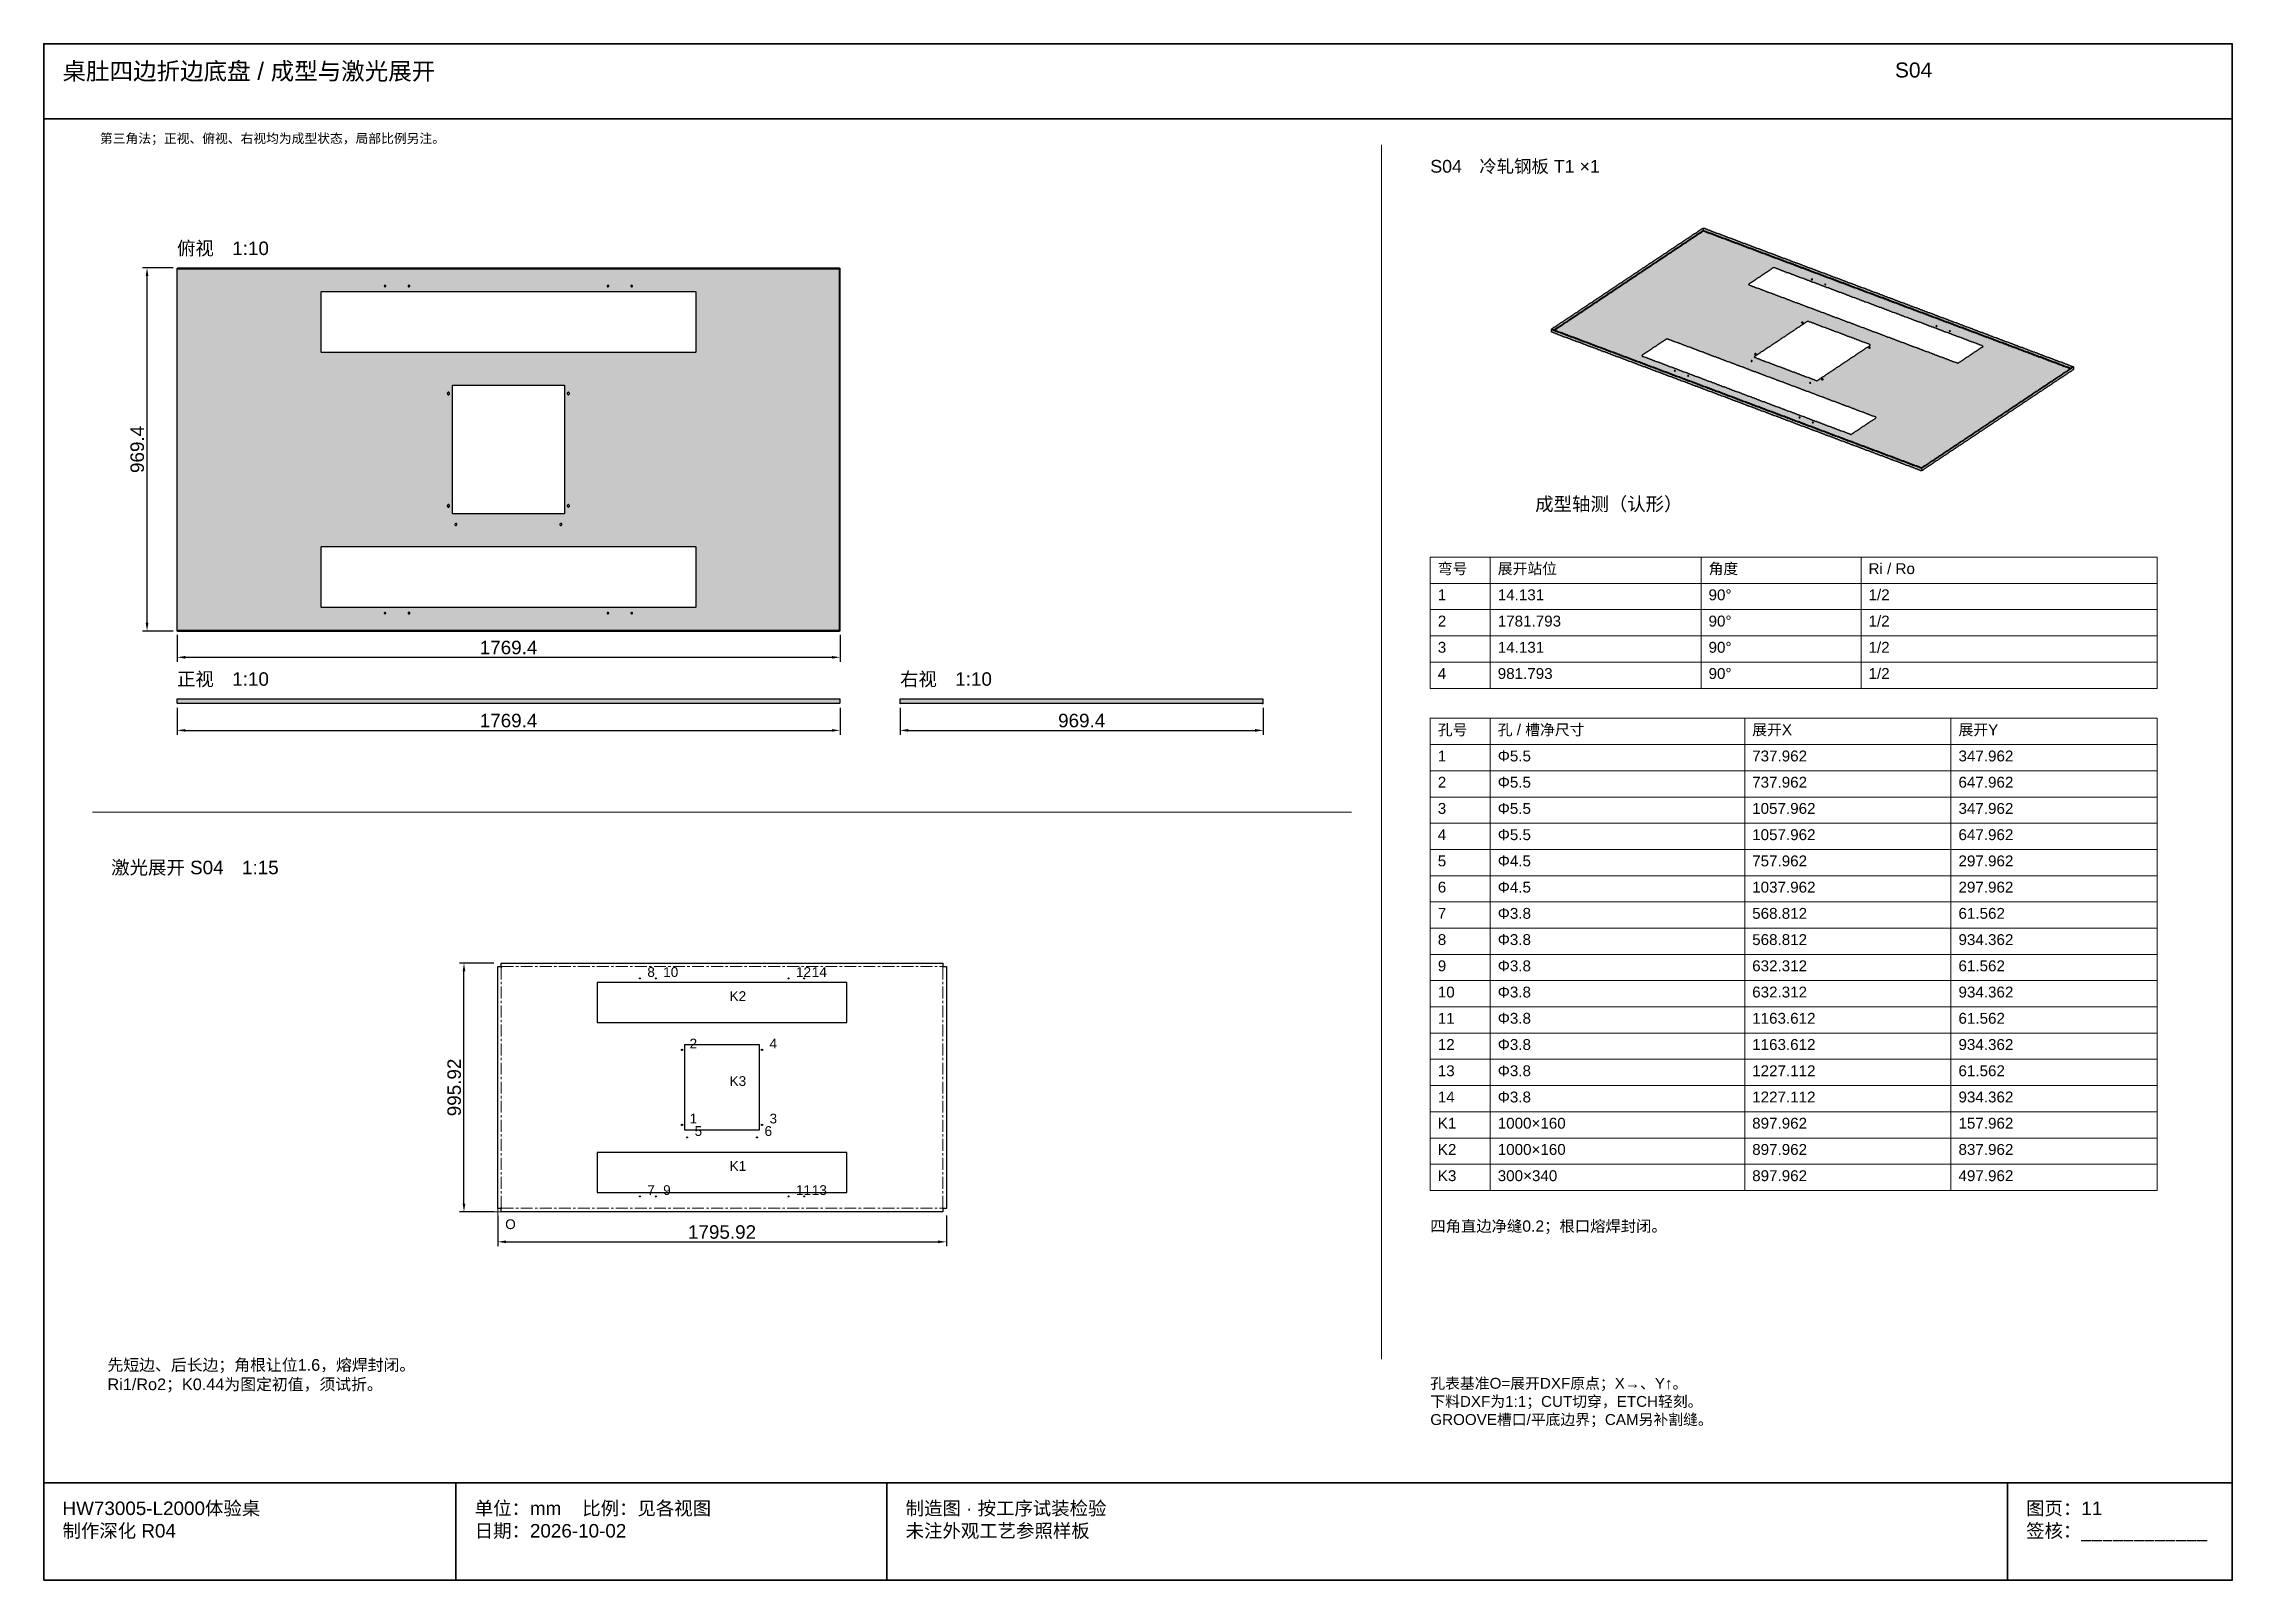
# Model space of a CAD drawing. Header units: millimetres. Extents: x 5 to 252589, y 5 to 415.
# Drawn here: x 120005 to 120589, y 5 to 415 of the extents above; entities that cross this region are included whole.
import ezdxf

# ---------------------------------------------------------------- set-up
doc = ezdxf.new("R2010")
doc.units = ezdxf.units.MM
doc.linetypes.add('CENTER', pattern=[5.08, 3.175, -0.635, 0.635, -0.635])
for name, color, linetype, lineweight in [('CENTER', 8, 'CENTER', 13), ('DIM', 7, 'Continuous', 13), ('FRAME', 7, 'Continuous', 35), ('HATCH', 8, 'Continuous', 9), ('NOTE', 7, 'Continuous', 18), ('OUTLINE', 7, 'Continuous', 25)]:
    doc.layers.add(name, color=color, linetype=linetype, lineweight=lineweight)
doc.styles.add('CN', font='Arial Unicode.ttf')
doc.dimstyles.new('V10', dxfattribs={"dimtxt": 3.6, "dimasz": 2.2, "dimexe": 1.2, "dimexo": 1, "dimgap": 0.8, "dimtad": 1, "dimlfac": 10, "dimdsep": 46, "dimtxsty": 'CN', "dimcen": 2.5, "dimclrd": 7, "dimclre": 7, "dimclrt": 7, "dimazin": 3, "dimtfac": 1, "dimtmove": 0, "dimatfit": 3})
doc.dimstyles.new('V15', dxfattribs={"dimtxt": 3.6, "dimasz": 2.2, "dimexe": 1.2, "dimexo": 1, "dimgap": 0.8, "dimtad": 1, "dimlfac": 15, "dimdsep": 46, "dimtxsty": 'CN', "dimcen": 2.5, "dimclrd": 7, "dimclre": 7, "dimclrt": 7, "dimazin": 3, "dimtfac": 1, "dimtmove": 0, "dimatfit": 3})

msp = doc.modelspace()

# ---------------------------------------------------------------- texts
at = {"layer": 'NOTE', "attachment_point": 1, "style": 'CN'}
for s, insert, char_height, width in [('桌肚四边折边底盘 / 成型与激光展开', (120010, 410), 4.6, 484), ('S04', (120499, 410), 4, 90), ('第三角法；正视、俯视、右视均为成型状态，局部比例另注。', (120020, 391), 2.5, 360), ('S04\u3000冷轧钢板 T1 ×1', (120375, 384), 3.4, 200), ('俯视\u30001:10', (120040.56, 362.22), 3.6, 180), ('成型轴测（认形）', (120403, 294), 3.6, 180), ('弯号', (120377, 276.4), 2.9, 12), ('展开站位', (120393, 276.4), 2.9, 52.26), ('角度', (120449.26, 276.4), 2.9, 38.68), ('Ri / Ro', (120491.94, 276.4), 2.9, 75.06), ('1', (120377, 269.4), 2.9, 12), ('14.131', (120393, 269.4), 2.9, 52.26), ('90°', (120449.26, 269.4), 2.9, 38.68), ('1/2', (120491.94, 269.4), 2.9, 75.06), ('2', (120377, 262.4), 2.9, 12), ('1781.793', (120393, 262.4), 2.9, 52.26), ('90°', (120449.26, 262.4), 2.9, 38.68), ('1/2', (120491.94, 262.4), 2.9, 75.06), ('3', (120377, 255.4), 2.9, 12), ('14.131', (120393, 255.4), 2.9, 52.26), ('90°', (120449.26, 255.4), 2.9, 38.68), ('1/2', (120491.94, 255.4), 2.9, 75.06), ('正视\u30001:10', (120040.56, 247.28), 3.6, 180), ('右视\u30001:10', (120233.5, 247.28), 3.6, 180), ('4', (120377, 248.4), 2.9, 12), ('981.793', (120393, 248.4), 2.9, 52.26), ('90°', (120449.26, 248.4), 2.9, 38.68), ('1/2', (120491.94, 248.4), 2.9, 75.06), ('孔号', (120377, 233.4), 2.9, 12), ('孔 / 槽净尺寸', (120393, 233.4), 2.9, 63.9), ('展开X', (120460.9, 233.4), 2.9, 51.05), ('展开Y', (120515.95, 233.4), 2.9, 51.05), ('1', (120377, 226.4), 2.9, 12), ('Φ5.5', (120393, 226.4), 2.9, 63.9), ('737.962', (120460.9, 226.4), 2.9, 51.05), ('347.962', (120515.95, 226.4), 2.9, 51.05), ('2', (120377, 219.4), 2.9, 12), ('Φ5.5', (120393, 219.4), 2.9, 63.9), ('737.962', (120460.9, 219.4), 2.9, 51.05), ('647.962', (120515.95, 219.4), 2.9, 51.05), ('3', (120377, 212.4), 2.9, 12), ('Φ5.5', (120393, 212.4), 2.9, 63.9), ('1057.962', (120460.9, 212.4), 2.9, 51.05), ('347.962', (120515.95, 212.4), 2.9, 51.05), ('4', (120377, 205.4), 2.9, 12), ('Φ5.5', (120393, 205.4), 2.9, 63.9), ('1057.962', (120460.9, 205.4), 2.9, 51.05), ('647.962', (120515.95, 205.4), 2.9, 51.05), ('激光展开 S04\u30001:15', (120023, 197), 3.6, 180), ('5', (120377, 198.4), 2.9, 12), ('Φ4.5', (120393, 198.4), 2.9, 63.9), ('757.962', (120460.9, 198.4), 2.9, 51.05), ('297.962', (120515.95, 198.4), 2.9, 51.05), ('6', (120377, 191.4), 2.9, 12), ('Φ4.5', (120393, 191.4), 2.9, 63.9), ('1037.962', (120460.9, 191.4), 2.9, 51.05), ('297.962', (120515.95, 191.4), 2.9, 51.05), ('7', (120377, 184.4), 2.9, 12), ('Φ3.8', (120393, 184.4), 2.9, 63.9), ('568.812', (120460.9, 184.4), 2.9, 51.05), ('61.562', (120515.95, 184.4), 2.9, 51.05), ('8', (120377, 177.4), 2.9, 12), ('Φ3.8', (120393, 177.4), 2.9, 63.9), ('568.812', (120460.9, 177.4), 2.9, 51.05), ('934.362', (120515.95, 177.4), 2.9, 51.05), ('9', (120377, 170.4), 2.9, 12), ('Φ3.8', (120393, 170.4), 2.9, 63.9), ('632.312', (120460.9, 170.4), 2.9, 51.05), ('61.562', (120515.95, 170.4), 2.9, 51.05), ('8', (120166.05667, 168.59333), 2.6, 18), ('10', (120170.29, 168.59333), 2.6, 18), ('12', (120205.71, 168.59333), 2.6, 18), ('14', (120209.94333, 168.59333), 2.6, 18), ('K2', (120188, 162.16667), 2.6, 18), ('10', (120377, 163.4), 2.9, 12), ('Φ3.8', (120393, 163.4), 2.9, 63.9), ('632.312', (120460.9, 163.4), 2.9, 51.05), ('934.362', (120515.95, 163.4), 2.9, 51.05), ('11', (120377, 156.4), 2.9, 12), ('Φ3.8', (120393, 156.4), 2.9, 63.9), ('1163.612', (120460.9, 156.4), 2.9, 51.05), ('61.562', (120515.95, 156.4), 2.9, 51.05), ('2', (120177.33333, 149.5), 2.6, 18), ('4', (120198.66667, 149.5), 2.6, 18), ('12', (120377, 149.4), 2.9, 12), ('Φ3.8', (120393, 149.4), 2.9, 63.9), ('1163.612', (120460.9, 149.4), 2.9, 51.05), ('934.362', (120515.95, 149.4), 2.9, 51.05), ('13', (120377, 142.4), 2.9, 12), ('Φ3.8', (120393, 142.4), 2.9, 63.9), ('1227.112', (120460.9, 142.4), 2.9, 51.05), ('61.562', (120515.95, 142.4), 2.9, 51.05), ('K3', (120188, 139.5), 2.6, 18), ('14', (120377, 135.4), 2.9, 12), ('Φ3.8', (120393, 135.4), 2.9, 63.9), ('1227.112', (120460.9, 135.4), 2.9, 51.05), ('934.362', (120515.95, 135.4), 2.9, 51.05), ('1', (120177.33333, 129.5), 2.6, 18), ('3', (120198.66667, 129.5), 2.6, 18), ('5', (120178.66667, 126.16667), 2.6, 18), ('6', (120197.33333, 126.16667), 2.6, 18), ('K1', (120377, 128.4), 2.9, 12), ('1000×160', (120393, 128.4), 2.9, 63.9), ('897.962', (120460.9, 128.4), 2.9, 51.05), ('157.962', (120515.95, 128.4), 2.9, 51.05), ('K1', (120188, 116.83333), 2.6, 18), ('K2', (120377, 121.4), 2.9, 12), ('1000×160', (120393, 121.4), 2.9, 63.9), ('897.962', (120460.9, 121.4), 2.9, 51.05), ('837.962', (120515.95, 121.4), 2.9, 51.05), ('K3', (120377, 114.4), 2.9, 12), ('300×340', (120393, 114.4), 2.9, 63.9), ('897.962', (120460.9, 114.4), 2.9, 51.05), ('497.962', (120515.95, 114.4), 2.9, 51.05), ('7', (120166.05667, 110.40667), 2.6, 18), ('9', (120170.29, 110.40667), 2.6, 18), ('11', (120205.71, 110.40667), 2.6, 18), ('13', (120209.94333, 110.40667), 2.6, 18), ('O', (120128.13587, 101.30254), 2.6, 10), ('四角直边净缝0.2；根口熔焊封闭。', (120375, 101), 3, 194), ('先短边、后长边；角根让位1.6，熔焊封闭。\\PRi1/Ro2；K0.44为图定初值，须试折。', (120022, 64), 3.1, 330), ('孔表基准O=展开DXF原点；X→、Y↑。\\P下料DXF为1:1；CUT切穿，ETCH轻刻。\\PGROOVE槽口/平底边界；CAM另补割缝。', (120375, 59), 2.9, 202), ('HW73005-L2000体验桌\\P制作深化 R04', (120010, 26), 3.6, 100), ('单位：mm    比例：见各视图\\P日期：2026-10-02', (120120, 26), 3.6, 105), ('制造图 · 按工序试装检验\\P未注外观工艺参照样板', (120235, 26), 3.6, 289), ('图页：11\\P签核：____________', (120534, 26), 3.6, 55)]:
    msp.add_mtext(s, dxfattribs=dict(at, insert=insert, char_height=char_height, width=width))

# ---------------------------------------------------------------- dimensions: what is measured, and where the dimension line sits
at = {"layer": 'DIM'}
for base, p1, p2, dimstyle in [((120032.56, 258.28), (120040.56, 258.28), (120040.56, 355.22), 'V10'), ((120117.13587, 103.30254), (120126.13587, 103.30254), (120126.13587, 169.69746), 'V15')]:
    msp.add_linear_dim(base=base, p1=p1, p2=p2, angle=90, dimstyle=dimstyle, dxfattribs=at).render()
for base, p1, p2, dimstyle in [((120040.56, 251.28), (120040.56, 258.28), (120217.5, 258.28), 'V10'), ((120040.56, 231.78), (120040.56, 238.78), (120217.5, 238.78), 'V10'), ((120233.5, 231.78), (120233.5, 238.78), (120330.44, 238.78), 'V10'), ((120126.13587, 95.30254), (120126.13587, 103.30254), (120245.86413, 103.30254), 'V15')]:
    msp.add_linear_dim(base=base, p1=p1, p2=p2, dimstyle=dimstyle, dxfattribs=at).render()

# ---------------------------------------------------------------- hatches: boundary and pattern name
at = {"layer": 'HATCH', "true_color": 0x58707b}
for points in [[(120407.41667, 338.83333), (120407.41667, 338.91667), (120407.5, 339), (120407.58333, 339), (120407.75, 339.16667), (120407.83333, 339.16667), (120408, 339.33333), (120408.08333, 339.33333), (120408.25, 339.5), (120408.33333, 339.5), (120408.5, 339.66667), (120408.58333, 339.66667), (120408.75, 339.83333), (120408.83333, 339.83333), (120409, 340), (120409.08333, 340), (120409.25, 340.16667), (120409.33333, 340.16667), (120409.5, 340.33333), (120409.58333, 340.33333), (120409.75, 340.5), (120409.83333, 340.5), (120410, 340.66667), (120410.08333, 340.66667), (120410.25, 340.83333), (120410.33333, 340.83333), (120410.5, 341), (120410.58333, 341), (120410.75, 341.16667), (120410.83333, 341.16667), (120411, 341.33333), (120411.08333, 341.33333), (120411.25, 341.5), (120411.33333, 341.5), (120411.5, 341.66667), (120411.58333, 341.66667), (120411.75, 341.83333), (120411.83333, 341.83333), (120412, 342), (120412.08333, 342), (120412.25, 342.16667), (120412.33333, 342.16667), (120412.5, 342.33333), (120412.58333, 342.33333), (120412.75, 342.5), (120412.83333, 342.5), (120413, 342.66667), (120413.08333, 342.66667), (120413.25, 342.83333), (120413.33333, 342.83333), (120413.5, 343), (120413.58333, 343), (120413.75, 343.16667), (120413.83333, 343.16667), (120414, 343.33333), (120414.08333, 343.33333), (120414.25, 343.5), (120414.33333, 343.5), (120414.5, 343.66667), (120414.58333, 343.66667), (120414.75, 343.83333), (120414.83333, 343.83333), (120415, 344), (120415.08333, 344), (120415.25, 344.16667), (120415.33333, 344.16667), (120415.5, 344.33333), (120415.58333, 344.33333), (120415.75, 344.5), (120415.83333, 344.5), (120416, 344.66667), (120416.08333, 344.66667), (120416.25, 344.83333), (120416.33333, 344.83333), (120416.5, 345), (120416.58333, 345), (120416.75, 345.16667), (120416.83333, 345.16667), (120417, 345.33333), (120417.08333, 345.33333), (120417.25, 345.5), (120417.33333, 345.5), (120417.5, 345.66667), (120417.58333, 345.66667), (120417.75, 345.83333), (120417.83333, 345.83333), (120418, 346), (120418.08333, 346), (120418.25, 346.16667), (120418.33333, 346.16667), (120418.5, 346.33333), (120418.58333, 346.33333), (120418.75, 346.5), (120418.83333, 346.5), (120419, 346.66667), (120419.08333, 346.66667), (120419.25, 346.83333), (120419.33333, 346.83333), (120419.5, 347), (120419.58333, 347), (120419.75, 347.16667), (120419.83333, 347.16667), (120420, 347.33333), (120420.08333, 347.33333), (120420.25, 347.5), (120420.33333, 347.5), (120420.5, 347.66667), (120420.58333, 347.66667), (120420.75, 347.83333), (120420.83333, 347.83333), (120421, 348), (120421.08333, 348), (120421.25, 348.16667), (120421.33333, 348.16667), (120421.5, 348.33333), (120421.58333, 348.33333), (120421.75, 348.5), (120421.83333, 348.5), (120422, 348.66667), (120422.08333, 348.66667), (120422.25, 348.83333), (120422.33333, 348.83333), (120422.5, 349), (120422.58333, 349), (120422.75, 349.16667), (120422.83333, 349.16667), (120423, 349.33333), (120423.08333, 349.33333), (120423.25, 349.5), (120423.33333, 349.5), (120423.5, 349.66667), (120423.58333, 349.66667), (120423.75, 349.83333), (120423.83333, 349.83333), (120424, 350), (120424.08333, 350), (120424.25, 350.16667), (120424.33333, 350.16667), (120424.5, 350.33333), (120424.58333, 350.33333), (120424.75, 350.5), (120424.83333, 350.5), (120425, 350.66667), (120425.08333, 350.66667), (120425.25, 350.83333), (120425.33333, 350.83333), (120425.5, 351), (120425.58333, 351), (120425.75, 351.16667), (120425.83333, 351.16667), (120426, 351.33333), (120426.08333, 351.33333), (120426.25, 351.5), (120426.33333, 351.5), (120426.5, 351.66667), (120426.58333, 351.66667), (120426.75, 351.83333), (120426.83333, 351.83333), (120427, 352), (120427.08333, 352), (120427.25, 352.16667), (120427.33333, 352.16667), (120427.5, 352.33333), (120427.58333, 352.33333), (120427.75, 352.5), (120427.83333, 352.5), (120428, 352.66667), (120428.08333, 352.66667), (120428.25, 352.83333), (120428.33333, 352.83333), (120428.5, 353), (120428.58333, 353), (120428.75, 353.16667), (120428.83333, 353.16667), (120429, 353.33333), (120429.08333, 353.33333), (120429.25, 353.5), (120429.33333, 353.5), (120429.5, 353.66667), (120429.58333, 353.66667), (120429.75, 353.83333), (120429.83333, 353.83333), (120430, 354), (120430.08333, 354), (120430.25, 354.16667), (120430.33333, 354.16667), (120430.5, 354.33333), (120430.58333, 354.33333), (120430.75, 354.5), (120430.83333, 354.5), (120431, 354.66667), (120431.08333, 354.66667), (120431.25, 354.83333), (120431.33333, 354.83333), (120431.5, 355), (120431.58333, 355), (120431.75, 355.16667), (120431.83333, 355.16667), (120432, 355.33333), (120432.08333, 355.33333), (120432.25, 355.5), (120432.33333, 355.5), (120432.5, 355.66667), (120432.58333, 355.66667), (120432.75, 355.83333), (120432.83333, 355.83333), (120433, 356), (120433.08333, 356), (120433.25, 356.16667), (120433.33333, 356.16667), (120433.5, 356.33333), (120433.58333, 356.33333), (120433.75, 356.5), (120433.83333, 356.5), (120434, 356.66667), (120434.08333, 356.66667), (120434.25, 356.83333), (120434.33333, 356.83333), (120434.5, 357), (120434.58333, 357), (120434.75, 357.16667), (120434.83333, 357.16667), (120435, 357.33333), (120435.08333, 357.33333), (120435.25, 357.5), (120435.33333, 357.5), (120435.5, 357.66667), (120435.58333, 357.66667), (120435.75, 357.83333), (120435.83333, 357.83333), (120436, 358), (120436.08333, 358), (120436.25, 358.16667), (120436.33333, 358.16667), (120436.5, 358.33333), (120436.58333, 358.33333), (120436.75, 358.5), (120436.83333, 358.5), (120437, 358.66667), (120437.08333, 358.66667), (120437.25, 358.83333), (120437.33333, 358.83333), (120437.5, 359), (120437.58333, 359), (120437.75, 359.16667), (120437.83333, 359.16667), (120438, 359.33333), (120438.08333, 359.33333), (120438.25, 359.5), (120438.33333, 359.5), (120438.5, 359.66667), (120438.58333, 359.66667), (120438.75, 359.83333), (120438.83333, 359.83333), (120439, 360), (120439.08333, 360), (120439.25, 360.16667), (120439.33333, 360.16667), (120439.5, 360.33333), (120439.58333, 360.33333), (120439.75, 360.5), (120439.83333, 360.5), (120440, 360.66667), (120440.08333, 360.66667), (120440.25, 360.83333), (120440.33333, 360.83333), (120440.5, 361), (120440.58333, 361), (120440.75, 361.16667), (120440.83333, 361.16667), (120441, 361.33333), (120441.08333, 361.33333), (120441.25, 361.5), (120441.33333, 361.5), (120441.5, 361.66667), (120441.58333, 361.66667), (120441.75, 361.83333), (120441.83333, 361.83333), (120442, 362), (120442.08333, 362), (120442.25, 362.16667), (120442.33333, 362.16667), (120442.5, 362.33333), (120442.58333, 362.33333), (120442.75, 362.5), (120442.83333, 362.5), (120443, 362.66667), (120443.08333, 362.66667), (120443.25, 362.83333), (120443.33333, 362.83333), (120443.5, 363), (120443.58333, 363), (120443.75, 363.16667), (120443.83333, 363.16667), (120444, 363.33333), (120444.08333, 363.33333), (120444.25, 363.5), (120444.33333, 363.5), (120444.5, 363.66667), (120444.58333, 363.66667), (120444.75, 363.83333), (120444.83333, 363.83333), (120445, 364), (120445.08333, 364), (120445.25, 364.16667), (120445.33333, 364.16667), (120445.5, 364.33333), (120445.58333, 364.33333), (120445.75, 364.5), (120445.83333, 364.5), (120446, 364.66667), (120446.08333, 364.66667), (120446.25, 364.83333), (120446.33333, 364.83333), (120446.5, 365), (120446.58333, 365), (120446.75, 365.16667), (120446.83333, 365.16667), (120447, 365.33333), (120447.08333, 365.33333), (120447.25, 365.5), (120447.33333, 365.5), (120447.5, 365.66667), (120447.58333, 365.66667), (120447.75, 365.83333), (120447.83333, 365.83333), (120447.83333, 365.16667), (120447.75, 365.08333), (120447.66667, 365.08333), (120447.5, 364.91667), (120447.41667, 364.91667), (120447.25, 364.75), (120447.16667, 364.75), (120447, 364.58333), (120446.91667, 364.58333), (120446.75, 364.41667), (120446.66667, 364.41667), (120446.5, 364.25), (120446.41667, 364.25), (120446.25, 364.08333), (120446.16667, 364.08333), (120446, 363.91667), (120445.91667, 363.91667), (120445.75, 363.75), (120445.66667, 363.75), (120445.5, 363.58333), (120445.41667, 363.58333), (120445.25, 363.41667), (120445.16667, 363.41667), (120445, 363.25), (120444.91667, 363.25), (120444.75, 363.08333), (120444.66667, 363.08333), (120444.5, 362.91667), (120444.41667, 362.91667), (120444.25, 362.75), (120444.16667, 362.75), (120444, 362.58333), (120443.91667, 362.58333), (120443.75, 362.41667), (120443.66667, 362.41667), (120443.5, 362.25), (120443.41667, 362.25), (120443.25, 362.08333), (120443.16667, 362.08333), (120443, 361.91667), (120442.91667, 361.91667), (120442.75, 361.75), (120442.66667, 361.75), (120442.5, 361.58333), (120442.41667, 361.58333), (120442.25, 361.41667), (120442.16667, 361.41667), (120442, 361.25), (120441.91667, 361.25), (120441.75, 361.08333), (120441.66667, 361.08333), (120441.5, 360.91667), (120441.41667, 360.91667), (120441.25, 360.75), (120441.16667, 360.75), (120441, 360.58333), (120440.91667, 360.58333), (120440.75, 360.41667), (120440.66667, 360.41667), (120440.5, 360.25), (120440.41667, 360.25), (120440.25, 360.08333), (120440.16667, 360.08333), (120440, 359.91667), (120439.91667, 359.91667), (120439.75, 359.75), (120439.66667, 359.75), (120439.5, 359.58333), (120439.41667, 359.58333), (120439.25, 359.41667), (120439.16667, 359.41667), (120439, 359.25), (120438.91667, 359.25), (120438.75, 359.08333), (120438.66667, 359.08333), (120438.5, 358.91667), (120438.41667, 358.91667), (120438.25, 358.75), (120438.16667, 358.75), (120438, 358.58333), (120437.91667, 358.58333), (120437.75, 358.41667), (120437.66667, 358.41667), (120437.5, 358.25), (120437.41667, 358.25), (120437.25, 358.08333), (120437.16667, 358.08333), (120437, 357.91667), (120436.91667, 357.91667), (120436.75, 357.75), (120436.66667, 357.75), (120436.5, 357.58333), (120436.41667, 357.58333), (120436.25, 357.41667), (120436.16667, 357.41667), (120436, 357.25), (120435.91667, 357.25), (120435.75, 357.08333), (120435.66667, 357.08333), (120435.5, 356.91667), (120435.41667, 356.91667), (120435.25, 356.75), (120435.16667, 356.75), (120435, 356.58333), (120434.91667, 356.58333), (120434.75, 356.41667), (120434.66667, 356.41667), (120434.5, 356.25), (120434.41667, 356.25), (120434.25, 356.08333), (120434.16667, 356.08333), (120434, 355.91667), (120433.91667, 355.91667), (120433.75, 355.75), (120433.66667, 355.75), (120433.5, 355.58333), (120433.41667, 355.58333), (120433.25, 355.41667), (120433.16667, 355.41667), (120433, 355.25), (120432.91667, 355.25), (120432.75, 355.08333), (120432.66667, 355.08333), (120432.5, 354.91667), (120432.41667, 354.91667), (120432.25, 354.75), (120432.16667, 354.75), (120432, 354.58333), (120431.91667, 354.58333), (120431.75, 354.41667), (120431.66667, 354.41667), (120431.5, 354.25), (120431.41667, 354.25), (120431.25, 354.08333), (120431.16667, 354.08333), (120431, 353.91667), (120430.91667, 353.91667), (120430.75, 353.75), (120430.66667, 353.75), (120430.5, 353.58333), (120430.41667, 353.58333), (120430.25, 353.41667), (120430.16667, 353.41667), (120430, 353.25), (120429.91667, 353.25), (120429.75, 353.08333), (120429.66667, 353.08333), (120429.5, 352.91667), (120429.41667, 352.91667), (120429.25, 352.75), (120429.16667, 352.75), (120429, 352.58333), (120428.91667, 352.58333), (120428.75, 352.41667), (120428.66667, 352.41667), (120428.5, 352.25), (120428.41667, 352.25), (120428.25, 352.08333), (120428.16667, 352.08333), (120428, 351.91667), (120427.91667, 351.91667), (120427.75, 351.75), (120427.66667, 351.75), (120427.5, 351.58333), (120427.41667, 351.58333), (120427.25, 351.41667), (120427.16667, 351.41667), (120427, 351.25), (120426.91667, 351.25), (120426.75, 351.08333), (120426.66667, 351.08333), (120426.5, 350.91667), (120426.41667, 350.91667), (120426.25, 350.75), (120426.16667, 350.75), (120426, 350.58333), (120425.91667, 350.58333), (120425.75, 350.41667), (120425.66667, 350.41667), (120425.5, 350.25), (120425.41667, 350.25), (120425.25, 350.08333), (120425.16667, 350.08333), (120425, 349.91667), (120424.91667, 349.91667), (120424.75, 349.75), (120424.66667, 349.75), (120424.5, 349.58333), (120424.41667, 349.58333), (120424.25, 349.41667), (120424.16667, 349.41667), (120424, 349.25), (120423.91667, 349.25), (120423.75, 349.08333), (120423.66667, 349.08333), (120423.5, 348.91667), (120423.41667, 348.91667), (120423.25, 348.75), (120423.16667, 348.75), (120423, 348.58333), (120422.91667, 348.58333), (120422.75, 348.41667), (120422.66667, 348.41667), (120422.5, 348.25), (120422.41667, 348.25), (120422.25, 348.08333), (120422.16667, 348.08333), (120422, 347.91667), (120421.91667, 347.91667), (120421.75, 347.75), (120421.66667, 347.75), (120421.5, 347.58333), (120421.41667, 347.58333), (120421.25, 347.41667), (120421.16667, 347.41667), (120421, 347.25), (120420.91667, 347.25), (120420.75, 347.08333), (120420.66667, 347.08333), (120420.5, 346.91667), (120420.41667, 346.91667), (120420.25, 346.75), (120420.16667, 346.75), (120420, 346.58333), (120419.91667, 346.58333), (120419.75, 346.41667), (120419.66667, 346.41667), (120419.5, 346.25), (120419.41667, 346.25), (120419.25, 346.08333), (120419.16667, 346.08333), (120419, 345.91667), (120418.91667, 345.91667), (120418.75, 345.75), (120418.66667, 345.75), (120418.5, 345.58333), (120418.41667, 345.58333), (120418.25, 345.41667), (120418.16667, 345.41667), (120418, 345.25), (120417.91667, 345.25), (120417.75, 345.08333), (120417.66667, 345.08333), (120417.5, 344.91667), (120417.41667, 344.91667), (120417.25, 344.75), (120417.16667, 344.75), (120417, 344.58333), (120416.91667, 344.58333), (120416.75, 344.41667), (120416.66667, 344.41667), (120416.5, 344.25), (120416.41667, 344.25), (120416.25, 344.08333), (120416.16667, 344.08333), (120416, 343.91667), (120415.91667, 343.91667), (120415.75, 343.75), (120415.66667, 343.75), (120415.5, 343.58333), (120415.41667, 343.58333), (120415.25, 343.41667), (120415.16667, 343.41667), (120415, 343.25), (120414.91667, 343.25), (120414.75, 343.08333), (120414.66667, 343.08333), (120414.5, 342.91667), (120414.41667, 342.91667), (120414.25, 342.75), (120414.16667, 342.75), (120414, 342.58333), (120413.91667, 342.58333), (120413.75, 342.41667), (120413.66667, 342.41667), (120413.5, 342.25), (120413.41667, 342.25), (120413.25, 342.08333), (120413.16667, 342.08333), (120413, 341.91667), (120412.91667, 341.91667), (120412.75, 341.75), (120412.66667, 341.75), (120412.5, 341.58333), (120412.41667, 341.58333), (120412.25, 341.41667), (120412.16667, 341.41667), (120412, 341.25), (120411.91667, 341.25), (120411.75, 341.08333), (120411.66667, 341.08333), (120411.5, 340.91667), (120411.41667, 340.91667), (120411.25, 340.75), (120411.16667, 340.75), (120411, 340.58333), (120410.91667, 340.58333), (120410.75, 340.41667), (120410.66667, 340.41667), (120410.5, 340.25), (120410.41667, 340.25), (120410.25, 340.08333), (120410.16667, 340.08333), (120410, 339.91667), (120409.91667, 339.91667), (120409.75, 339.75), (120409.66667, 339.75), (120409.5, 339.58333), (120409.41667, 339.58333), (120409.25, 339.41667), (120409.16667, 339.41667), (120409, 339.25), (120408.91667, 339.25), (120408.75, 339.08333), (120408.66667, 339.08333), (120408.25, 338.75), (120408.16667, 338.75), (120408.08333, 338.66667), (120407.91667, 338.66667), (120407.83333, 338.75), (120407.66667, 338.75), (120407.58333, 338.83333)], [(120506.16667, 301.08333), (120506.16667, 301.75), (120506.33333, 301.91667), (120506.41667, 301.91667), (120506.58333, 302.08333), (120506.66667, 302.08333), (120506.83333, 302.25), (120506.91667, 302.25), (120507.08333, 302.41667), (120507.16667, 302.41667), (120507.33333, 302.58333), (120507.41667, 302.58333), (120507.58333, 302.75), (120507.66667, 302.75), (120507.83333, 302.91667), (120507.91667, 302.91667), (120508.08333, 303.08333), (120508.16667, 303.08333), (120508.33333, 303.25), (120508.41667, 303.25), (120508.58333, 303.41667), (120508.66667, 303.41667), (120508.83333, 303.58333), (120508.91667, 303.58333), (120509.08333, 303.75), (120509.16667, 303.75), (120509.33333, 303.91667), (120509.41667, 303.91667), (120509.58333, 304.08333), (120509.66667, 304.08333), (120509.83333, 304.25), (120509.91667, 304.25), (120510.08333, 304.41667), (120510.16667, 304.41667), (120510.33333, 304.58333), (120510.41667, 304.58333), (120510.58333, 304.75), (120510.66667, 304.75), (120510.83333, 304.91667), (120510.91667, 304.91667), (120511.08333, 305.08333), (120511.16667, 305.08333), (120511.33333, 305.25), (120511.41667, 305.25), (120511.58333, 305.41667), (120511.66667, 305.41667), (120511.83333, 305.58333), (120511.91667, 305.58333), (120512.08333, 305.75), (120512.16667, 305.75), (120512.33333, 305.91667), (120512.41667, 305.91667), (120512.58333, 306.08333), (120512.66667, 306.08333), (120512.83333, 306.25), (120512.91667, 306.25), (120513.08333, 306.41667), (120513.16667, 306.41667), (120513.33333, 306.58333), (120513.41667, 306.58333), (120513.58333, 306.75), (120513.66667, 306.75), (120513.83333, 306.91667), (120513.91667, 306.91667), (120514.08333, 307.08333), (120514.16667, 307.08333), (120514.33333, 307.25), (120514.41667, 307.25), (120514.58333, 307.41667), (120514.66667, 307.41667), (120514.83333, 307.58333), (120514.91667, 307.58333), (120515.08333, 307.75), (120515.16667, 307.75), (120515.33333, 307.91667), (120515.41667, 307.91667), (120515.58333, 308.08333), (120515.66667, 308.08333), (120515.83333, 308.25), (120515.91667, 308.25), (120516.08333, 308.41667), (120516.16667, 308.41667), (120516.33333, 308.58333), (120516.41667, 308.58333), (120516.58333, 308.75), (120516.66667, 308.75), (120516.83333, 308.91667), (120516.91667, 308.91667), (120517.08333, 309.08333), (120517.16667, 309.08333), (120517.33333, 309.25), (120517.41667, 309.25), (120517.58333, 309.41667), (120517.66667, 309.41667), (120517.83333, 309.58333), (120517.91667, 309.58333), (120518.08333, 309.75), (120518.16667, 309.75), (120518.33333, 309.91667), (120518.41667, 309.91667), (120518.58333, 310.08333), (120518.66667, 310.08333), (120518.83333, 310.25), (120518.91667, 310.25), (120519.08333, 310.41667), (120519.16667, 310.41667), (120519.33333, 310.58333), (120519.41667, 310.58333), (120519.58333, 310.75), (120519.66667, 310.75), (120519.83333, 310.91667), (120519.91667, 310.91667), (120520.08333, 311.08333), (120520.16667, 311.08333), (120520.33333, 311.25), (120520.41667, 311.25), (120520.58333, 311.41667), (120520.66667, 311.41667), (120520.83333, 311.58333), (120520.91667, 311.58333), (120521.08333, 311.75), (120521.16667, 311.75), (120521.33333, 311.91667), (120521.41667, 311.91667), (120521.58333, 312.08333), (120521.66667, 312.08333), (120521.83333, 312.25), (120521.91667, 312.25), (120522.08333, 312.41667), (120522.16667, 312.41667), (120522.33333, 312.58333), (120522.41667, 312.58333), (120522.58333, 312.75), (120522.66667, 312.75), (120522.83333, 312.91667), (120522.91667, 312.91667), (120523.08333, 313.08333), (120523.16667, 313.08333), (120523.33333, 313.25), (120523.41667, 313.25), (120523.58333, 313.41667), (120523.66667, 313.41667), (120523.83333, 313.58333), (120523.91667, 313.58333), (120524.08333, 313.75), (120524.16667, 313.75), (120524.33333, 313.91667), (120524.41667, 313.91667), (120524.58333, 314.08333), (120524.66667, 314.08333), (120524.83333, 314.25), (120524.91667, 314.25), (120525.08333, 314.41667), (120525.16667, 314.41667), (120525.33333, 314.58333), (120525.41667, 314.58333), (120525.58333, 314.75), (120525.66667, 314.75), (120525.83333, 314.91667), (120525.91667, 314.91667), (120526.08333, 315.08333), (120526.16667, 315.08333), (120526.33333, 315.25), (120526.41667, 315.25), (120526.58333, 315.41667), (120526.66667, 315.41667), (120526.83333, 315.58333), (120526.91667, 315.58333), (120527.08333, 315.75), (120527.16667, 315.75), (120527.33333, 315.91667), (120527.41667, 315.91667), (120527.58333, 316.08333), (120527.66667, 316.08333), (120527.83333, 316.25), (120527.91667, 316.25), (120528.08333, 316.41667), (120528.16667, 316.41667), (120528.33333, 316.58333), (120528.41667, 316.58333), (120528.58333, 316.75), (120528.66667, 316.75), (120528.83333, 316.91667), (120528.91667, 316.91667), (120529.08333, 317.08333), (120529.16667, 317.08333), (120529.33333, 317.25), (120529.41667, 317.25), (120529.58333, 317.41667), (120529.66667, 317.41667), (120529.83333, 317.58333), (120529.91667, 317.58333), (120530.08333, 317.75), (120530.16667, 317.75), (120530.33333, 317.91667), (120530.41667, 317.91667), (120530.58333, 318.08333), (120530.66667, 318.08333), (120530.83333, 318.25), (120530.91667, 318.25), (120531.08333, 318.41667), (120531.16667, 318.41667), (120531.33333, 318.58333), (120531.41667, 318.58333), (120531.58333, 318.75), (120531.66667, 318.75), (120531.83333, 318.91667), (120531.91667, 318.91667), (120532.08333, 319.08333), (120532.16667, 319.08333), (120532.33333, 319.25), (120532.41667, 319.25), (120532.58333, 319.41667), (120532.66667, 319.41667), (120532.83333, 319.58333), (120532.91667, 319.58333), (120533.08333, 319.75), (120533.16667, 319.75), (120533.33333, 319.91667), (120533.41667, 319.91667), (120533.58333, 320.08333), (120533.66667, 320.08333), (120533.83333, 320.25), (120533.91667, 320.25), (120534.08333, 320.41667), (120534.16667, 320.41667), (120534.33333, 320.58333), (120534.41667, 320.58333), (120534.58333, 320.75), (120534.66667, 320.75), (120534.83333, 320.91667), (120534.91667, 320.91667), (120535.08333, 321.08333), (120535.16667, 321.08333), (120535.33333, 321.25), (120535.41667, 321.25), (120535.58333, 321.41667), (120535.66667, 321.41667), (120535.83333, 321.58333), (120535.91667, 321.58333), (120536.08333, 321.75), (120536.16667, 321.75), (120536.33333, 321.91667), (120536.41667, 321.91667), (120536.58333, 322.08333), (120536.66667, 322.08333), (120536.83333, 322.25), (120536.91667, 322.25), (120537.08333, 322.41667), (120537.16667, 322.41667), (120537.33333, 322.58333), (120537.41667, 322.58333), (120537.58333, 322.75), (120537.66667, 322.75), (120537.83333, 322.91667), (120537.91667, 322.91667), (120538.08333, 323.08333), (120538.16667, 323.08333), (120538.33333, 323.25), (120538.41667, 323.25), (120538.58333, 323.41667), (120538.66667, 323.41667), (120538.83333, 323.58333), (120538.91667, 323.58333), (120539.08333, 323.75), (120539.16667, 323.75), (120539.33333, 323.91667), (120539.41667, 323.91667), (120539.58333, 324.08333), (120539.66667, 324.08333), (120539.83333, 324.25), (120539.91667, 324.25), (120540.08333, 324.41667), (120540.16667, 324.41667), (120540.33333, 324.58333), (120540.41667, 324.58333), (120540.58333, 324.75), (120540.66667, 324.75), (120540.83333, 324.91667), (120540.91667, 324.91667), (120541.08333, 325.08333), (120541.16667, 325.08333), (120541.33333, 325.25), (120541.41667, 325.25), (120541.58333, 325.41667), (120541.66667, 325.41667), (120541.83333, 325.58333), (120541.91667, 325.58333), (120542.08333, 325.75), (120542.16667, 325.75), (120542.33333, 325.91667), (120542.41667, 325.91667), (120542.58333, 326.08333), (120542.66667, 326.08333), (120542.83333, 326.25), (120542.91667, 326.25), (120543.08333, 326.41667), (120543.16667, 326.41667), (120543.33333, 326.58333), (120543.41667, 326.58333), (120543.58333, 326.75), (120543.66667, 326.75), (120543.83333, 326.91667), (120543.91667, 326.91667), (120544.08333, 327.08333), (120544.16667, 327.08333), (120544.33333, 327.25), (120544.41667, 327.25), (120544.58333, 327.41667), (120544.66667, 327.41667), (120544.83333, 327.58333), (120544.91667, 327.58333), (120545.08333, 327.75), (120545.16667, 327.75), (120545.33333, 327.91667), (120545.41667, 327.91667), (120545.58333, 328.08333), (120545.66667, 328.08333), (120545.83333, 328.25), (120545.91667, 328.25), (120546.08333, 328.41667), (120546.16667, 328.41667), (120546.33333, 328.58333), (120546.41667, 328.58333), (120546.58333, 328.75), (120546.66667, 328.75), (120546.66667, 328.08333), (120546.58333, 328), (120546.5, 328), (120546.33333, 327.83333), (120546.25, 327.83333), (120546.08333, 327.66667), (120546, 327.66667), (120545.83333, 327.5), (120545.75, 327.5), (120545.58333, 327.33333), (120545.5, 327.33333), (120545.33333, 327.16667), (120545.25, 327.16667), (120545.08333, 327), (120545, 327), (120544.83333, 326.83333), (120544.75, 326.83333), (120544.58333, 326.66667), (120544.5, 326.66667), (120544.33333, 326.5), (120544.25, 326.5), (120544.08333, 326.33333), (120544, 326.33333), (120543.83333, 326.16667), (120543.75, 326.16667), (120543.58333, 326), (120543.5, 326), (120543.33333, 325.83333), (120543.25, 325.83333), (120543.08333, 325.66667), (120543, 325.66667), (120542.83333, 325.5), (120542.75, 325.5), (120542.58333, 325.33333), (120542.5, 325.33333), (120542.33333, 325.16667), (120542.25, 325.16667), (120542.08333, 325), (120542, 325), (120541.83333, 324.83333), (120541.75, 324.83333), (120541.58333, 324.66667), (120541.5, 324.66667), (120541.33333, 324.5), (120541.25, 324.5), (120541.08333, 324.33333), (120541, 324.33333), (120540.83333, 324.16667), (120540.75, 324.16667), (120540.58333, 324), (120540.5, 324), (120540.33333, 323.83333), (120540.25, 323.83333), (120540.08333, 323.66667), (120540, 323.66667), (120539.83333, 323.5), (120539.75, 323.5), (120539.58333, 323.33333), (120539.5, 323.33333), (120539.33333, 323.16667), (120539.25, 323.16667), (120539.08333, 323), (120539, 323), (120538.83333, 322.83333), (120538.75, 322.83333), (120538.58333, 322.66667), (120538.5, 322.66667), (120538.33333, 322.5), (120538.25, 322.5), (120538.08333, 322.33333), (120538, 322.33333), (120537.83333, 322.16667), (120537.75, 322.16667), (120537.58333, 322), (120537.5, 322), (120537.33333, 321.83333), (120537.25, 321.83333), (120537.08333, 321.66667), (120537, 321.66667), (120536.83333, 321.5), (120536.75, 321.5), (120536.58333, 321.33333), (120536.5, 321.33333), (120536.33333, 321.16667), (120536.25, 321.16667), (120536.08333, 321), (120536, 321), (120535.83333, 320.83333), (120535.75, 320.83333), (120535.58333, 320.66667), (120535.5, 320.66667), (120535.33333, 320.5), (120535.25, 320.5), (120535.08333, 320.33333), (120535, 320.33333), (120534.83333, 320.16667), (120534.75, 320.16667), (120534.58333, 320), (120534.5, 320), (120534.33333, 319.83333), (120534.25, 319.83333), (120534.08333, 319.66667), (120534, 319.66667), (120533.83333, 319.5), (120533.75, 319.5), (120533.58333, 319.33333), (120533.5, 319.33333), (120533.33333, 319.16667), (120533.25, 319.16667), (120533.08333, 319), (120533, 319), (120532.83333, 318.83333), (120532.75, 318.83333), (120532.58333, 318.66667), (120532.5, 318.66667), (120532.33333, 318.5), (120532.25, 318.5), (120532.08333, 318.33333), (120532, 318.33333), (120531.83333, 318.16667), (120531.75, 318.16667), (120531.58333, 318), (120531.5, 318), (120531.33333, 317.83333), (120531.25, 317.83333), (120531.08333, 317.66667), (120531, 317.66667), (120530.83333, 317.5), (120530.75, 317.5), (120530.58333, 317.33333), (120530.5, 317.33333), (120530.33333, 317.16667), (120530.25, 317.16667), (120530.08333, 317), (120530, 317), (120529.83333, 316.83333), (120529.75, 316.83333), (120529.58333, 316.66667), (120529.5, 316.66667), (120529.33333, 316.5), (120529.25, 316.5), (120529.08333, 316.33333), (120529, 316.33333), (120528.83333, 316.16667), (120528.75, 316.16667), (120528.58333, 316), (120528.5, 316), (120528.33333, 315.83333), (120528.25, 315.83333), (120528.08333, 315.66667), (120528, 315.66667), (120527.83333, 315.5), (120527.75, 315.5), (120527.58333, 315.33333), (120527.5, 315.33333), (120527.33333, 315.16667), (120527.25, 315.16667), (120527.08333, 315), (120527, 315), (120526.83333, 314.83333), (120526.75, 314.83333), (120526.58333, 314.66667), (120526.5, 314.66667), (120526.33333, 314.5), (120526.25, 314.5), (120526.08333, 314.33333), (120526, 314.33333), (120525.83333, 314.16667), (120525.75, 314.16667), (120525.58333, 314), (120525.5, 314), (120525.33333, 313.83333), (120525.25, 313.83333), (120525.08333, 313.66667), (120525, 313.66667), (120524.83333, 313.5), (120524.75, 313.5), (120524.58333, 313.33333), (120524.5, 313.33333), (120524.33333, 313.16667), (120524.25, 313.16667), (120524.08333, 313), (120524, 313), (120523.83333, 312.83333), (120523.75, 312.83333), (120523.58333, 312.66667), (120523.5, 312.66667), (120523.33333, 312.5), (120523.25, 312.5), (120523.08333, 312.33333), (120523, 312.33333), (120522.83333, 312.16667), (120522.75, 312.16667), (120522.58333, 312), (120522.5, 312), (120522.33333, 311.83333), (120522.25, 311.83333), (120522.08333, 311.66667), (120522, 311.66667), (120521.83333, 311.5), (120521.75, 311.5), (120521.58333, 311.33333), (120521.5, 311.33333), (120521.33333, 311.16667), (120521.25, 311.16667), (120521.08333, 311), (120521, 311), (120520.83333, 310.83333), (120520.75, 310.83333), (120520.58333, 310.66667), (120520.5, 310.66667), (120520.33333, 310.5), (120520.25, 310.5), (120520.08333, 310.33333), (120520, 310.33333), (120519.83333, 310.16667), (120519.75, 310.16667), (120519.58333, 310), (120519.5, 310), (120519.33333, 309.83333), (120519.25, 309.83333), (120519.08333, 309.66667), (120519, 309.66667), (120518.83333, 309.5), (120518.75, 309.5), (120518.58333, 309.33333), (120518.5, 309.33333), (120518.33333, 309.16667), (120518.25, 309.16667), (120518.08333, 309), (120518, 309), (120517.83333, 308.83333), (120517.75, 308.83333), (120517.58333, 308.66667), (120517.5, 308.66667), (120517.33333, 308.5), (120517.25, 308.5), (120517.08333, 308.33333), (120517, 308.33333), (120516.83333, 308.16667), (120516.75, 308.16667), (120516.58333, 308), (120516.5, 308), (120516.33333, 307.83333), (120516.25, 307.83333), (120516.08333, 307.66667), (120516, 307.66667), (120515.83333, 307.5), (120515.75, 307.5), (120515.58333, 307.33333), (120515.5, 307.33333), (120515.33333, 307.16667), (120515.25, 307.16667), (120515.08333, 307), (120515, 307), (120514.83333, 306.83333), (120514.75, 306.83333), (120514.58333, 306.66667), (120514.5, 306.66667), (120514.33333, 306.5), (120514.25, 306.5), (120514.08333, 306.33333), (120514, 306.33333), (120513.83333, 306.16667), (120513.75, 306.16667), (120513.58333, 306), (120513.5, 306), (120513.33333, 305.83333), (120513.25, 305.83333), (120513.08333, 305.66667), (120513, 305.66667), (120512.83333, 305.5), (120512.75, 305.5), (120512.58333, 305.33333), (120512.5, 305.33333), (120512.33333, 305.16667), (120512.25, 305.16667), (120512.08333, 305), (120512, 305), (120511.83333, 304.83333), (120511.75, 304.83333), (120511.58333, 304.66667), (120511.5, 304.66667), (120511.33333, 304.5), (120511.25, 304.5), (120511.08333, 304.33333), (120511, 304.33333), (120510.83333, 304.16667), (120510.75, 304.16667), (120510.58333, 304), (120510.5, 304), (120510.33333, 303.83333), (120510.25, 303.83333), (120510.08333, 303.66667), (120510, 303.66667), (120509.83333, 303.5), (120509.75, 303.5), (120509.58333, 303.33333), (120509.5, 303.33333), (120509.33333, 303.16667), (120509.25, 303.16667), (120509.08333, 303), (120509, 303), (120508.83333, 302.83333), (120508.75, 302.83333), (120508.58333, 302.66667), (120508.5, 302.66667), (120508.33333, 302.5), (120508.25, 302.5), (120508.08333, 302.33333), (120508, 302.33333), (120507.83333, 302.16667), (120507.75, 302.16667), (120507.58333, 302), (120507.5, 302), (120507.33333, 301.83333), (120507.25, 301.83333), (120507.08333, 301.66667), (120507, 301.66667), (120506.83333, 301.5), (120506.75, 301.5), (120506.58333, 301.33333), (120506.5, 301.33333), (120506.33333, 301.16667), (120506.25, 301.16667)], [(120330.33333, 238.86333), (120330.25, 238.78), (120330.33333, 238.86333), (120330.25, 238.94667), (120233.58333, 238.94667), (120233.5, 238.86333), (120233.5, 240.19667), (120330.33333, 240.19667)]]:
    msp.add_hatch(color=147, dxfattribs=at).paths.add_polyline_path(points)
at = {"layer": 'HATCH', "true_color": 0x627d89}
h = msp.add_hatch(color=145, dxfattribs=at)
h.paths.add_polyline_path([(120546.66667, 328.83333), (120546.58333, 328.83333), (120546.41667, 328.66667), (120546.33333, 328.66667), (120546.16667, 328.5), (120546.08333, 328.5), (120545.91667, 328.33333), (120545.83333, 328.33333), (120545.66667, 328.16667), (120545.58333, 328.16667), (120545.41667, 328), (120545.33333, 328), (120545.16667, 327.83333), (120545.08333, 327.83333), (120544.91667, 327.66667), (120544.83333, 327.66667), (120544.66667, 327.5), (120544.58333, 327.5), (120544.41667, 327.33333), (120544.33333, 327.33333), (120544.16667, 327.16667), (120544.08333, 327.16667), (120543.91667, 327), (120543.83333, 327), (120543.66667, 326.83333), (120543.58333, 326.83333), (120543.41667, 326.66667), (120543.33333, 326.66667), (120543.16667, 326.5), (120543.08333, 326.5), (120542.91667, 326.33333), (120542.83333, 326.33333), (120542.66667, 326.16667), (120542.58333, 326.16667), (120542.41667, 326), (120542.33333, 326), (120542.16667, 325.83333), (120542.08333, 325.83333), (120541.91667, 325.66667), (120541.83333, 325.66667), (120541.66667, 325.5), (120541.58333, 325.5), (120541.41667, 325.33333), (120541.33333, 325.33333), (120541.16667, 325.16667), (120541.08333, 325.16667), (120540.91667, 325), (120540.83333, 325), (120540.66667, 324.83333), (120540.58333, 324.83333), (120540.41667, 324.66667), (120540.33333, 324.66667), (120540.16667, 324.5), (120540.08333, 324.5), (120539.91667, 324.33333), (120539.83333, 324.33333), (120539.66667, 324.16667), (120539.58333, 324.16667), (120539.41667, 324), (120539.33333, 324), (120539.16667, 323.83333), (120539.08333, 323.83333), (120538.91667, 323.66667), (120538.83333, 323.66667), (120538.66667, 323.5), (120538.58333, 323.5), (120538.41667, 323.33333), (120538.33333, 323.33333), (120538.16667, 323.16667), (120538.08333, 323.16667), (120537.91667, 323), (120537.83333, 323), (120537.66667, 322.83333), (120537.58333, 322.83333), (120537.41667, 322.66667), (120537.33333, 322.66667), (120537.16667, 322.5), (120537.08333, 322.5), (120536.91667, 322.33333), (120536.83333, 322.33333), (120536.66667, 322.16667), (120536.58333, 322.16667), (120536.41667, 322), (120536.33333, 322), (120536.16667, 321.83333), (120536.08333, 321.83333), (120535.91667, 321.66667), (120535.83333, 321.66667), (120535.66667, 321.5), (120535.58333, 321.5), (120535.41667, 321.33333), (120535.33333, 321.33333), (120535.16667, 321.16667), (120535.08333, 321.16667), (120534.91667, 321), (120534.83333, 321), (120534.66667, 320.83333), (120534.58333, 320.83333), (120534.41667, 320.66667), (120534.33333, 320.66667), (120534.16667, 320.5), (120534.08333, 320.5), (120533.91667, 320.33333), (120533.83333, 320.33333), (120533.66667, 320.16667), (120533.58333, 320.16667), (120533.41667, 320), (120533.33333, 320), (120533.16667, 319.83333), (120533.08333, 319.83333), (120532.91667, 319.66667), (120532.83333, 319.66667), (120532.66667, 319.5), (120532.58333, 319.5), (120532.41667, 319.33333), (120532.33333, 319.33333), (120532.16667, 319.16667), (120532.08333, 319.16667), (120531.91667, 319), (120531.83333, 319), (120531.66667, 318.83333), (120531.58333, 318.83333), (120531.41667, 318.66667), (120531.33333, 318.66667), (120531.16667, 318.5), (120531.08333, 318.5), (120530.91667, 318.33333), (120530.83333, 318.33333), (120530.66667, 318.16667), (120530.58333, 318.16667), (120530.41667, 318), (120530.33333, 318), (120530.16667, 317.83333), (120530.08333, 317.83333), (120529.91667, 317.66667), (120529.83333, 317.66667), (120529.66667, 317.5), (120529.58333, 317.5), (120529.41667, 317.33333), (120529.33333, 317.33333), (120529.16667, 317.16667), (120529.08333, 317.16667), (120528.91667, 317), (120528.83333, 317), (120528.66667, 316.83333), (120528.58333, 316.83333), (120528.41667, 316.66667), (120528.33333, 316.66667), (120528.16667, 316.5), (120528.08333, 316.5), (120527.91667, 316.33333), (120527.83333, 316.33333), (120527.66667, 316.16667), (120527.58333, 316.16667), (120527.41667, 316), (120527.33333, 316), (120527.16667, 315.83333), (120527.08333, 315.83333), (120526.91667, 315.66667), (120526.83333, 315.66667), (120526.66667, 315.5), (120526.58333, 315.5), (120526.41667, 315.33333), (120526.33333, 315.33333), (120526.16667, 315.16667), (120526.08333, 315.16667), (120525.91667, 315), (120525.83333, 315), (120525.66667, 314.83333), (120525.58333, 314.83333), (120525.41667, 314.66667), (120525.33333, 314.66667), (120525.16667, 314.5), (120525.08333, 314.5), (120524.91667, 314.33333), (120524.83333, 314.33333), (120524.66667, 314.16667), (120524.58333, 314.16667), (120524.41667, 314), (120524.33333, 314), (120524.16667, 313.83333), (120524.08333, 313.83333), (120523.91667, 313.66667), (120523.83333, 313.66667), (120523.66667, 313.5), (120523.58333, 313.5), (120523.41667, 313.33333), (120523.33333, 313.33333), (120523.16667, 313.16667), (120523.08333, 313.16667), (120522.91667, 313), (120522.83333, 313), (120522.66667, 312.83333), (120522.58333, 312.83333), (120522.41667, 312.66667), (120522.33333, 312.66667), (120522.16667, 312.5), (120522.08333, 312.5), (120521.91667, 312.33333), (120521.83333, 312.33333), (120521.66667, 312.16667), (120521.58333, 312.16667), (120521.41667, 312), (120521.33333, 312), (120521.16667, 311.83333), (120521.08333, 311.83333), (120520.91667, 311.66667), (120520.83333, 311.66667), (120520.66667, 311.5), (120520.58333, 311.5), (120520.41667, 311.33333), (120520.33333, 311.33333), (120520.16667, 311.16667), (120520.08333, 311.16667), (120519.91667, 311), (120519.83333, 311), (120519.66667, 310.83333), (120519.58333, 310.83333), (120519.41667, 310.66667), (120519.33333, 310.66667), (120519.16667, 310.5), (120519.08333, 310.5), (120518.91667, 310.33333), (120518.83333, 310.33333), (120518.66667, 310.16667), (120518.58333, 310.16667), (120518.41667, 310), (120518.33333, 310), (120518.16667, 309.83333), (120518.08333, 309.83333), (120517.91667, 309.66667), (120517.83333, 309.66667), (120517.66667, 309.5), (120517.58333, 309.5), (120517.41667, 309.33333), (120517.33333, 309.33333), (120517.16667, 309.16667), (120517.08333, 309.16667), (120516.91667, 309), (120516.83333, 309), (120516.66667, 308.83333), (120516.58333, 308.83333), (120516.41667, 308.66667), (120516.33333, 308.66667), (120516.16667, 308.5), (120516.08333, 308.5), (120515.91667, 308.33333), (120515.83333, 308.33333), (120515.66667, 308.16667), (120515.58333, 308.16667), (120515.41667, 308), (120515.33333, 308), (120515.16667, 307.83333), (120515.08333, 307.83333), (120514.91667, 307.66667), (120514.83333, 307.66667), (120514.66667, 307.5), (120514.58333, 307.5), (120514.41667, 307.33333), (120514.33333, 307.33333), (120514.16667, 307.16667), (120514.08333, 307.16667), (120513.91667, 307), (120513.83333, 307), (120513.66667, 306.83333), (120513.58333, 306.83333), (120513.41667, 306.66667), (120513.33333, 306.66667), (120513.16667, 306.5), (120513.08333, 306.5), (120512.91667, 306.33333), (120512.83333, 306.33333), (120512.66667, 306.16667), (120512.58333, 306.16667), (120512.41667, 306), (120512.33333, 306), (120512.16667, 305.83333), (120512.08333, 305.83333), (120511.91667, 305.66667), (120511.83333, 305.66667), (120511.66667, 305.5), (120511.58333, 305.5), (120511.41667, 305.33333), (120511.33333, 305.33333), (120511.16667, 305.16667), (120511.08333, 305.16667), (120510.91667, 305), (120510.83333, 305), (120510.66667, 304.83333), (120510.58333, 304.83333), (120510.41667, 304.66667), (120510.33333, 304.66667), (120510.16667, 304.5), (120510.08333, 304.5), (120509.91667, 304.33333), (120509.83333, 304.33333), (120509.66667, 304.16667), (120509.58333, 304.16667), (120509.41667, 304), (120509.33333, 304), (120509.16667, 303.83333), (120509.08333, 303.83333), (120508.91667, 303.66667), (120508.83333, 303.66667), (120508.66667, 303.5), (120508.58333, 303.5), (120508.41667, 303.33333), (120508.33333, 303.33333), (120508.16667, 303.16667), (120508.08333, 303.16667), (120507.91667, 303), (120507.83333, 303), (120507.66667, 302.83333), (120507.58333, 302.83333), (120507.41667, 302.66667), (120507.33333, 302.66667), (120507.16667, 302.5), (120507.08333, 302.5), (120506.91667, 302.33333), (120506.83333, 302.33333), (120506.66667, 302.16667), (120506.58333, 302.16667), (120506.16667, 301.83333), (120506, 301.83333), (120505.91667, 301.91667), (120505.75, 301.91667), (120505.5, 302.08333), (120505.33333, 302.08333), (120505.25, 302.16667), (120505.08333, 302.16667), (120504.83333, 302.33333), (120504.66667, 302.33333), (120504.58333, 302.41667), (120504.41667, 302.41667), (120504.16667, 302.58333), (120504, 302.58333), (120503.91667, 302.66667), (120503.75, 302.66667), (120503.5, 302.83333), (120503.33333, 302.83333), (120503.25, 302.91667), (120503.08333, 302.91667), (120502.83333, 303.08333), (120502.66667, 303.08333), (120502.58333, 303.16667), (120502.41667, 303.16667), (120502.16667, 303.33333), (120502, 303.33333), (120501.91667, 303.41667), (120501.75, 303.41667), (120501.5, 303.58333), (120501.33333, 303.58333), (120501.25, 303.66667), (120501.08333, 303.66667), (120500.83333, 303.83333), (120500.66667, 303.83333), (120500.58333, 303.91667), (120500.41667, 303.91667), (120500.16667, 304.08333), (120500, 304.08333), (120499.91667, 304.16667), (120499.75, 304.16667), (120499.5, 304.33333), (120499.33333, 304.33333), (120499.25, 304.41667), (120499.08333, 304.41667), (120498.83333, 304.58333), (120498.66667, 304.58333), (120498.58333, 304.66667), (120498.41667, 304.66667), (120498.16667, 304.83333), (120498, 304.83333), (120497.91667, 304.91667), (120497.75, 304.91667), (120497.5, 305.08333), (120497.33333, 305.08333), (120497.25, 305.16667), (120497.08333, 305.16667), (120496.83333, 305.33333), (120496.66667, 305.33333), (120496.58333, 305.41667), (120496.41667, 305.41667), (120496.16667, 305.58333), (120496, 305.58333), (120495.91667, 305.66667), (120495.75, 305.66667), (120495.5, 305.83333), (120495.33333, 305.83333), (120495.25, 305.91667), (120495.08333, 305.91667), (120494.83333, 306.08333), (120494.66667, 306.08333), (120494.58333, 306.16667), (120494.41667, 306.16667), (120494.16667, 306.33333), (120494, 306.33333), (120493.91667, 306.41667), (120493.75, 306.41667), (120493.5, 306.58333), (120493.33333, 306.58333), (120493.25, 306.66667), (120493.08333, 306.66667), (120492.83333, 306.83333), (120492.66667, 306.83333), (120492.58333, 306.91667), (120492.41667, 306.91667), (120492.16667, 307.08333), (120492, 307.08333), (120491.91667, 307.16667), (120491.75, 307.16667), (120491.5, 307.33333), (120491.33333, 307.33333), (120491.25, 307.41667), (120491.08333, 307.41667), (120490.83333, 307.58333), (120490.66667, 307.58333), (120490.58333, 307.66667), (120490.41667, 307.66667), (120490.16667, 307.83333), (120490, 307.83333), (120489.91667, 307.91667), (120489.75, 307.91667), (120489.5, 308.08333), (120489.33333, 308.08333), (120489.25, 308.16667), (120489.08333, 308.16667), (120488.83333, 308.33333), (120488.66667, 308.33333), (120488.58333, 308.41667), (120488.41667, 308.41667), (120488.16667, 308.58333), (120488, 308.58333), (120487.91667, 308.66667), (120487.75, 308.66667), (120487.5, 308.83333), (120487.33333, 308.83333), (120487.25, 308.91667), (120487.08333, 308.91667), (120486.83333, 309.08333), (120486.66667, 309.08333), (120486.58333, 309.16667), (120486.41667, 309.16667), (120486.16667, 309.33333), (120486, 309.33333), (120485.91667, 309.41667), (120485.75, 309.41667), (120485.5, 309.58333), (120485.33333, 309.58333), (120485.25, 309.66667), (120485.08333, 309.66667), (120484.83333, 309.83333), (120484.66667, 309.83333), (120484.58333, 309.91667), (120484.41667, 309.91667), (120484.16667, 310.08333), (120484, 310.08333), (120483.91667, 310.16667), (120483.75, 310.16667), (120483.5, 310.33333), (120483.33333, 310.33333), (120483.25, 310.41667), (120483.08333, 310.41667), (120482.83333, 310.58333), (120482.66667, 310.58333), (120482.58333, 310.66667), (120482.41667, 310.66667), (120482.16667, 310.83333), (120482, 310.83333), (120481.91667, 310.91667), (120481.75, 310.91667), (120481.5, 311.08333), (120481.33333, 311.08333), (120481.25, 311.16667), (120481.08333, 311.16667), (120480.83333, 311.33333), (120480.66667, 311.33333), (120480.58333, 311.41667), (120480.41667, 311.41667), (120480.16667, 311.58333), (120480, 311.58333), (120479.91667, 311.66667), (120479.75, 311.66667), (120479.5, 311.83333), (120479.33333, 311.83333), (120479.25, 311.91667), (120479.08333, 311.91667), (120478.83333, 312.08333), (120478.66667, 312.08333), (120478.58333, 312.16667), (120478.41667, 312.16667), (120478.16667, 312.33333), (120478, 312.33333), (120477.91667, 312.41667), (120477.75, 312.41667), (120477.5, 312.58333), (120477.33333, 312.58333), (120477.25, 312.66667), (120477.08333, 312.66667), (120476.83333, 312.83333), (120476.66667, 312.83333), (120476.58333, 312.91667), (120476.41667, 312.91667), (120476.16667, 313.08333), (120476, 313.08333), (120475.91667, 313.16667), (120475.75, 313.16667), (120475.5, 313.33333), (120475.33333, 313.33333), (120475.25, 313.41667), (120475.08333, 313.41667), (120474.83333, 313.58333), (120474.66667, 313.58333), (120474.58333, 313.66667), (120474.41667, 313.66667), (120474.16667, 313.83333), (120474, 313.83333), (120473.91667, 313.91667), (120473.75, 313.91667), (120473.5, 314.08333), (120473.33333, 314.08333), (120473.25, 314.16667), (120473.08333, 314.16667), (120472.83333, 314.33333), (120472.66667, 314.33333), (120472.58333, 314.41667), (120472.41667, 314.41667), (120472.16667, 314.58333), (120472, 314.58333), (120471.91667, 314.66667), (120471.75, 314.66667), (120471.5, 314.83333), (120471.33333, 314.83333), (120471.25, 314.91667), (120471.08333, 314.91667), (120470.83333, 315.08333), (120470.66667, 315.08333), (120470.58333, 315.16667), (120470.41667, 315.16667), (120470.16667, 315.33333), (120470, 315.33333), (120469.91667, 315.41667), (120469.75, 315.41667), (120469.5, 315.58333), (120469.33333, 315.58333), (120469.25, 315.66667), (120469.08333, 315.66667), (120468.83333, 315.83333), (120468.66667, 315.83333), (120468.58333, 315.91667), (120468.41667, 315.91667), (120468.16667, 316.08333), (120468, 316.08333), (120467.91667, 316.16667), (120467.75, 316.16667), (120467.5, 316.33333), (120467.33333, 316.33333), (120467.25, 316.41667), (120467.08333, 316.41667), (120466.83333, 316.58333), (120466.66667, 316.58333), (120466.58333, 316.66667), (120466.41667, 316.66667), (120466.16667, 316.83333), (120466, 316.83333), (120465.91667, 316.91667), (120465.75, 316.91667), (120465.5, 317.08333), (120465.33333, 317.08333), (120465.25, 317.16667), (120465.08333, 317.16667), (120464.83333, 317.33333), (120464.66667, 317.33333), (120464.58333, 317.41667), (120464.41667, 317.41667), (120464.16667, 317.58333), (120464, 317.58333), (120463.91667, 317.66667), (120463.75, 317.66667), (120463.5, 317.83333), (120463.33333, 317.83333), (120463.25, 317.91667), (120463.08333, 317.91667), (120462.83333, 318.08333), (120462.66667, 318.08333), (120462.58333, 318.16667), (120462.41667, 318.16667), (120462.16667, 318.33333), (120462, 318.33333), (120461.91667, 318.41667), (120461.75, 318.41667), (120461.5, 318.58333), (120461.33333, 318.58333), (120461.25, 318.66667), (120461.08333, 318.66667), (120460.83333, 318.83333), (120460.66667, 318.83333), (120460.58333, 318.91667), (120460.41667, 318.91667), (120460.16667, 319.08333), (120460, 319.08333), (120459.91667, 319.16667), (120459.75, 319.16667), (120459.5, 319.33333), (120459.33333, 319.33333), (120459.25, 319.41667), (120459.08333, 319.41667), (120458.83333, 319.58333), (120458.66667, 319.58333), (120458.58333, 319.66667), (120458.41667, 319.66667), (120458.16667, 319.83333), (120458, 319.83333), (120457.91667, 319.91667), (120457.75, 319.91667), (120457.5, 320.08333), (120457.33333, 320.08333), (120457.25, 320.16667), (120457.08333, 320.16667), (120456.83333, 320.33333), (120456.66667, 320.33333), (120456.58333, 320.41667), (120456.41667, 320.41667), (120456.16667, 320.58333), (120456, 320.58333), (120455.91667, 320.66667), (120455.75, 320.66667), (120455.5, 320.83333), (120455.33333, 320.83333), (120455.25, 320.91667), (120455.08333, 320.91667), (120454.83333, 321.08333), (120454.66667, 321.08333), (120454.58333, 321.16667), (120454.41667, 321.16667), (120454.16667, 321.33333), (120454, 321.33333), (120453.91667, 321.41667), (120453.75, 321.41667), (120453.5, 321.58333), (120453.33333, 321.58333), (120453.25, 321.66667), (120453.08333, 321.66667), (120452.83333, 321.83333), (120452.66667, 321.83333), (120452.58333, 321.91667), (120452.41667, 321.91667), (120452.16667, 322.08333), (120452, 322.08333), (120451.91667, 322.16667), (120451.75, 322.16667), (120451.5, 322.33333), (120451.33333, 322.33333), (120451.25, 322.41667), (120451.08333, 322.41667), (120450.83333, 322.58333), (120450.66667, 322.58333), (120450.58333, 322.66667), (120450.41667, 322.66667), (120450.16667, 322.83333), (120450, 322.83333), (120449.91667, 322.91667), (120449.75, 322.91667), (120449.5, 323.08333), (120449.33333, 323.08333), (120449.25, 323.16667), (120449.08333, 323.16667), (120448.83333, 323.33333), (120448.66667, 323.33333), (120448.58333, 323.41667), (120448.41667, 323.41667), (120448.16667, 323.58333), (120448, 323.58333), (120447.91667, 323.66667), (120447.75, 323.66667), (120447.5, 323.83333), (120447.33333, 323.83333), (120447.25, 323.91667), (120447.08333, 323.91667), (120446.83333, 324.08333), (120446.66667, 324.08333), (120446.58333, 324.16667), (120446.41667, 324.16667), (120446.16667, 324.33333), (120446, 324.33333), (120445.91667, 324.41667), (120445.75, 324.41667), (120445.5, 324.58333), (120445.33333, 324.58333), (120445.25, 324.66667), (120445.08333, 324.66667), (120444.83333, 324.83333), (120444.66667, 324.83333), (120444.58333, 324.91667), (120444.41667, 324.91667), (120444.16667, 325.08333), (120444, 325.08333), (120443.91667, 325.16667), (120443.75, 325.16667), (120443.5, 325.33333), (120443.33333, 325.33333), (120443.25, 325.41667), (120443.08333, 325.41667), (120442.83333, 325.58333), (120442.66667, 325.58333), (120442.58333, 325.66667), (120442.41667, 325.66667), (120442.16667, 325.83333), (120442, 325.83333), (120441.91667, 325.91667), (120441.75, 325.91667), (120441.5, 326.08333), (120441.33333, 326.08333), (120441.25, 326.16667), (120441.08333, 326.16667), (120440.83333, 326.33333), (120440.66667, 326.33333), (120440.58333, 326.41667), (120440.41667, 326.41667), (120440.16667, 326.58333), (120440, 326.58333), (120439.91667, 326.66667), (120439.75, 326.66667), (120439.5, 326.83333), (120439.33333, 326.83333), (120439.25, 326.91667), (120439.08333, 326.91667), (120438.83333, 327.08333), (120438.66667, 327.08333), (120438.58333, 327.16667), (120438.41667, 327.16667), (120438.16667, 327.33333), (120438, 327.33333), (120437.91667, 327.41667), (120437.75, 327.41667), (120437.5, 327.58333), (120437.33333, 327.58333), (120437.25, 327.66667), (120437.08333, 327.66667), (120436.83333, 327.83333), (120436.66667, 327.83333), (120436.58333, 327.91667), (120436.41667, 327.91667), (120436.16667, 328.08333), (120436, 328.08333), (120435.91667, 328.16667), (120435.75, 328.16667), (120435.5, 328.33333), (120435.33333, 328.33333), (120435.25, 328.41667), (120435.08333, 328.41667), (120434.83333, 328.58333), (120434.66667, 328.58333), (120434.58333, 328.66667), (120434.41667, 328.66667), (120434.16667, 328.83333), (120434, 328.83333), (120433.91667, 328.91667), (120433.75, 328.91667), (120433.5, 329.08333), (120433.33333, 329.08333), (120433.25, 329.16667), (120433.08333, 329.16667), (120432.83333, 329.33333), (120432.66667, 329.33333), (120432.58333, 329.41667), (120432.41667, 329.41667), (120432.16667, 329.58333), (120432, 329.58333), (120431.91667, 329.66667), (120431.75, 329.66667), (120431.5, 329.83333), (120431.33333, 329.83333), (120431.25, 329.91667), (120431.08333, 329.91667), (120430.83333, 330.08333), (120430.66667, 330.08333), (120430.58333, 330.16667), (120430.41667, 330.16667), (120430.16667, 330.33333), (120430, 330.33333), (120429.91667, 330.41667), (120429.75, 330.41667), (120429.5, 330.58333), (120429.33333, 330.58333), (120429.25, 330.66667), (120429.08333, 330.66667), (120428.83333, 330.83333), (120428.66667, 330.83333), (120428.58333, 330.91667), (120428.41667, 330.91667), (120428.16667, 331.08333), (120428, 331.08333), (120427.91667, 331.16667), (120427.75, 331.16667), (120427.5, 331.33333), (120427.33333, 331.33333), (120427.25, 331.41667), (120427.08333, 331.41667), (120426.83333, 331.58333), (120426.66667, 331.58333), (120426.58333, 331.66667), (120426.41667, 331.66667), (120426.16667, 331.83333), (120426, 331.83333), (120425.91667, 331.91667), (120425.75, 331.91667), (120425.5, 332.08333), (120425.33333, 332.08333), (120425.25, 332.16667), (120425.08333, 332.16667), (120424.83333, 332.33333), (120424.66667, 332.33333), (120424.58333, 332.41667), (120424.41667, 332.41667), (120424.16667, 332.58333), (120424, 332.58333), (120423.91667, 332.66667), (120423.75, 332.66667), (120423.5, 332.83333), (120423.33333, 332.83333), (120423.25, 332.91667), (120423.08333, 332.91667), (120422.83333, 333.08333), (120422.66667, 333.08333), (120422.58333, 333.16667), (120422.41667, 333.16667), (120422.16667, 333.33333), (120422, 333.33333), (120421.91667, 333.41667), (120421.75, 333.41667), (120421.5, 333.58333), (120421.33333, 333.58333), (120421.25, 333.66667), (120421.08333, 333.66667), (120420.83333, 333.83333), (120420.66667, 333.83333), (120420.58333, 333.91667), (120420.41667, 333.91667), (120420.16667, 334.08333), (120420, 334.08333), (120419.91667, 334.16667), (120419.75, 334.16667), (120419.5, 334.33333), (120419.33333, 334.33333), (120419.25, 334.41667), (120419.08333, 334.41667), (120418.83333, 334.58333), (120418.66667, 334.58333), (120418.58333, 334.66667), (120418.41667, 334.66667), (120418.16667, 334.83333), (120418, 334.83333), (120417.91667, 334.91667), (120417.75, 334.91667), (120417.5, 335.08333), (120417.33333, 335.08333), (120417.25, 335.16667), (120417.08333, 335.16667), (120416.83333, 335.33333), (120416.66667, 335.33333), (120416.58333, 335.41667), (120416.41667, 335.41667), (120416.16667, 335.58333), (120416, 335.58333), (120415.91667, 335.66667), (120415.75, 335.66667), (120415.5, 335.83333), (120415.33333, 335.83333), (120415.25, 335.91667), (120415.08333, 335.91667), (120414.83333, 336.08333), (120414.66667, 336.08333), (120414.58333, 336.16667), (120414.41667, 336.16667), (120414.16667, 336.33333), (120414, 336.33333), (120413.91667, 336.41667), (120413.75, 336.41667), (120413.5, 336.58333), (120413.33333, 336.58333), (120413.25, 336.66667), (120413.08333, 336.66667), (120412.83333, 336.83333), (120412.66667, 336.83333), (120412.58333, 336.91667), (120412.41667, 336.91667), (120412.16667, 337.08333), (120412, 337.08333), (120411.91667, 337.16667), (120411.75, 337.16667), (120411.5, 337.33333), (120411.33333, 337.33333), (120411.25, 337.41667), (120411.08333, 337.41667), (120410.83333, 337.58333), (120410.66667, 337.58333), (120410.58333, 337.66667), (120410.41667, 337.66667), (120410.16667, 337.83333), (120410, 337.83333), (120409.91667, 337.91667), (120409.75, 337.91667), (120409.5, 338.08333), (120409.33333, 338.08333), (120409.25, 338.16667), (120409.08333, 338.16667), (120408.83333, 338.33333), (120408.66667, 338.33333), (120408.58333, 338.41667), (120408.41667, 338.41667), (120408.16667, 338.58333), (120408.25, 338.66667), (120408.33333, 338.66667), (120408.5, 338.83333), (120408.58333, 338.83333), (120408.75, 339), (120408.83333, 339), (120409, 339.16667), (120409.08333, 339.16667), (120409.25, 339.33333), (120409.33333, 339.33333), (120409.5, 339.5), (120409.58333, 339.5), (120409.75, 339.66667), (120409.83333, 339.66667), (120410, 339.83333), (120410.08333, 339.83333), (120410.25, 340), (120410.33333, 340), (120410.5, 340.16667), (120410.58333, 340.16667), (120410.75, 340.33333), (120410.83333, 340.33333), (120411, 340.5), (120411.08333, 340.5), (120411.25, 340.66667), (120411.33333, 340.66667), (120411.5, 340.83333), (120411.58333, 340.83333), (120411.75, 341), (120411.83333, 341), (120412, 341.16667), (120412.08333, 341.16667), (120412.25, 341.33333), (120412.33333, 341.33333), (120412.5, 341.5), (120412.58333, 341.5), (120412.75, 341.66667), (120412.83333, 341.66667), (120413, 341.83333), (120413.08333, 341.83333), (120413.25, 342), (120413.33333, 342), (120413.5, 342.16667), (120413.58333, 342.16667), (120413.75, 342.33333), (120413.83333, 342.33333), (120414, 342.5), (120414.08333, 342.5), (120414.25, 342.66667), (120414.33333, 342.66667), (120414.5, 342.83333), (120414.58333, 342.83333), (120414.75, 343), (120414.83333, 343), (120415, 343.16667), (120415.08333, 343.16667), (120415.25, 343.33333), (120415.33333, 343.33333), (120415.5, 343.5), (120415.58333, 343.5), (120415.75, 343.66667), (120415.83333, 343.66667), (120416, 343.83333), (120416.08333, 343.83333), (120416.25, 344), (120416.33333, 344), (120416.5, 344.16667), (120416.58333, 344.16667), (120416.75, 344.33333), (120416.83333, 344.33333), (120417, 344.5), (120417.08333, 344.5), (120417.25, 344.66667), (120417.33333, 344.66667), (120417.5, 344.83333), (120417.58333, 344.83333), (120417.75, 345), (120417.83333, 345), (120418, 345.16667), (120418.08333, 345.16667), (120418.25, 345.33333), (120418.33333, 345.33333), (120418.5, 345.5), (120418.58333, 345.5), (120418.75, 345.66667), (120418.83333, 345.66667), (120419, 345.83333), (120419.08333, 345.83333), (120419.25, 346), (120419.33333, 346), (120419.5, 346.16667), (120419.58333, 346.16667), (120419.75, 346.33333), (120419.83333, 346.33333), (120420, 346.5), (120420.08333, 346.5), (120420.25, 346.66667), (120420.33333, 346.66667), (120420.5, 346.83333), (120420.58333, 346.83333), (120420.75, 347), (120420.83333, 347), (120421, 347.16667), (120421.08333, 347.16667), (120421.25, 347.33333), (120421.33333, 347.33333), (120421.5, 347.5), (120421.58333, 347.5), (120421.75, 347.66667), (120421.83333, 347.66667), (120422, 347.83333), (120422.08333, 347.83333), (120422.25, 348), (120422.33333, 348), (120422.5, 348.16667), (120422.58333, 348.16667), (120422.75, 348.33333), (120422.83333, 348.33333), (120423, 348.5), (120423.08333, 348.5), (120423.25, 348.66667), (120423.33333, 348.66667), (120423.5, 348.83333), (120423.58333, 348.83333), (120423.75, 349), (120423.83333, 349), (120424, 349.16667), (120424.08333, 349.16667), (120424.25, 349.33333), (120424.33333, 349.33333), (120424.5, 349.5), (120424.58333, 349.5), (120424.75, 349.66667), (120424.83333, 349.66667), (120425, 349.83333), (120425.08333, 349.83333), (120425.25, 350), (120425.33333, 350), (120425.5, 350.16667), (120425.58333, 350.16667), (120425.75, 350.33333), (120425.83333, 350.33333), (120426, 350.5), (120426.08333, 350.5), (120426.25, 350.66667), (120426.33333, 350.66667), (120426.5, 350.83333), (120426.58333, 350.83333), (120426.75, 351), (120426.83333, 351), (120427, 351.16667), (120427.08333, 351.16667), (120427.25, 351.33333), (120427.33333, 351.33333), (120427.5, 351.5), (120427.58333, 351.5), (120427.75, 351.66667), (120427.83333, 351.66667), (120428, 351.83333), (120428.08333, 351.83333), (120428.25, 352), (120428.33333, 352), (120428.5, 352.16667), (120428.58333, 352.16667), (120428.75, 352.33333), (120428.83333, 352.33333), (120429, 352.5), (120429.08333, 352.5), (120429.25, 352.66667), (120429.33333, 352.66667), (120429.5, 352.83333), (120429.58333, 352.83333), (120429.75, 353), (120429.83333, 353), (120430, 353.16667), (120430.08333, 353.16667), (120430.25, 353.33333), (120430.33333, 353.33333), (120430.5, 353.5), (120430.58333, 353.5), (120430.75, 353.66667), (120430.83333, 353.66667), (120431, 353.83333), (120431.08333, 353.83333), (120431.25, 354), (120431.33333, 354), (120431.5, 354.16667), (120431.58333, 354.16667), (120431.75, 354.33333), (120431.83333, 354.33333), (120432, 354.5), (120432.08333, 354.5), (120432.25, 354.66667), (120432.33333, 354.66667), (120432.5, 354.83333), (120432.58333, 354.83333), (120432.75, 355), (120432.83333, 355), (120433, 355.16667), (120433.08333, 355.16667), (120433.25, 355.33333), (120433.33333, 355.33333), (120433.5, 355.5), (120433.58333, 355.5), (120433.75, 355.66667), (120433.83333, 355.66667), (120434, 355.83333), (120434.08333, 355.83333), (120434.25, 356), (120434.33333, 356), (120434.5, 356.16667), (120434.58333, 356.16667), (120434.75, 356.33333), (120434.83333, 356.33333), (120435, 356.5), (120435.08333, 356.5), (120435.25, 356.66667), (120435.33333, 356.66667), (120435.5, 356.83333), (120435.58333, 356.83333), (120435.75, 357), (120435.83333, 357), (120436, 357.16667), (120436.08333, 357.16667), (120436.25, 357.33333), (120436.33333, 357.33333), (120436.5, 357.5), (120436.58333, 357.5), (120436.75, 357.66667), (120436.83333, 357.66667), (120437, 357.83333), (120437.08333, 357.83333), (120437.25, 358), (120437.33333, 358), (120437.5, 358.16667), (120437.58333, 358.16667), (120437.75, 358.33333), (120437.83333, 358.33333), (120438, 358.5), (120438.08333, 358.5), (120438.25, 358.66667), (120438.33333, 358.66667), (120438.5, 358.83333), (120438.58333, 358.83333), (120438.75, 359), (120438.83333, 359), (120439, 359.16667), (120439.08333, 359.16667), (120439.25, 359.33333), (120439.33333, 359.33333), (120439.5, 359.5), (120439.58333, 359.5), (120439.75, 359.66667), (120439.83333, 359.66667), (120440, 359.83333), (120440.08333, 359.83333), (120440.25, 360), (120440.33333, 360), (120440.5, 360.16667), (120440.58333, 360.16667), (120440.75, 360.33333), (120440.83333, 360.33333), (120441, 360.5), (120441.08333, 360.5), (120441.25, 360.66667), (120441.33333, 360.66667), (120441.5, 360.83333), (120441.58333, 360.83333), (120441.75, 361), (120441.83333, 361), (120442, 361.16667), (120442.08333, 361.16667), (120442.25, 361.33333), (120442.33333, 361.33333), (120442.5, 361.5), (120442.58333, 361.5), (120442.75, 361.66667), (120442.83333, 361.66667), (120443, 361.83333), (120443.08333, 361.83333), (120443.25, 362), (120443.33333, 362), (120443.5, 362.16667), (120443.58333, 362.16667), (120443.75, 362.33333), (120443.83333, 362.33333), (120444, 362.5), (120444.08333, 362.5), (120444.25, 362.66667), (120444.33333, 362.66667), (120444.5, 362.83333), (120444.58333, 362.83333), (120444.75, 363), (120444.83333, 363), (120445, 363.16667), (120445.08333, 363.16667), (120445.25, 363.33333), (120445.33333, 363.33333), (120445.5, 363.5), (120445.58333, 363.5), (120445.75, 363.66667), (120445.83333, 363.66667), (120446, 363.83333), (120446.08333, 363.83333), (120446.25, 364), (120446.33333, 364), (120446.5, 364.16667), (120446.58333, 364.16667), (120446.75, 364.33333), (120446.83333, 364.33333), (120447, 364.5), (120447.08333, 364.5), (120447.25, 364.66667), (120447.33333, 364.66667), (120447.5, 364.83333), (120447.58333, 364.83333), (120447.75, 365), (120447.83333, 364.91667), (120447.91667, 365), (120448, 365), (120448.16667, 364.83333), (120448.25, 364.91667), (120448.41667, 364.75), (120448.5, 364.83333), (120448.58333, 364.75), (120448.66667, 364.75), (120448.83333, 364.58333), (120448.91667, 364.66667), (120449.08333, 364.5), (120449.16667, 364.58333), (120449.25, 364.5), (120449.33333, 364.5), (120449.5, 364.33333), (120449.58333, 364.41667), (120449.75, 364.25), (120449.83333, 364.33333), (120449.91667, 364.25), (120450, 364.25), (120450.16667, 364.08333), (120450.25, 364.16667), (120450.41667, 364), (120450.5, 364.08333), (120450.58333, 364), (120450.66667, 364), (120450.83333, 363.83333), (120450.91667, 363.91667), (120451.08333, 363.75), (120451.16667, 363.83333), (120451.25, 363.75), (120451.33333, 363.75), (120451.5, 363.58333), (120451.58333, 363.66667), (120451.75, 363.5), (120451.83333, 363.58333), (120451.91667, 363.5), (120452, 363.5), (120452.16667, 363.33333), (120452.25, 363.41667), (120452.41667, 363.25), (120452.5, 363.33333), (120452.58333, 363.25), (120452.66667, 363.25), (120452.83333, 363.08333), (120452.91667, 363.16667), (120453.08333, 363), (120453.16667, 363.08333), (120453.25, 363), (120453.33333, 363), (120453.5, 362.83333), (120453.58333, 362.91667), (120453.75, 362.75), (120453.83333, 362.83333), (120453.91667, 362.75), (120454, 362.75), (120454.16667, 362.58333), (120454.25, 362.66667), (120454.41667, 362.5), (120454.5, 362.58333), (120454.58333, 362.5), (120454.66667, 362.5), (120454.83333, 362.33333), (120454.91667, 362.41667), (120455.08333, 362.25), (120455.16667, 362.33333), (120455.25, 362.25), (120455.33333, 362.25), (120455.5, 362.08333), (120455.58333, 362.16667), (120455.75, 362), (120455.83333, 362.08333), (120455.91667, 362), (120456, 362), (120456.16667, 361.83333), (120456.25, 361.91667), (120456.41667, 361.75), (120456.5, 361.83333), (120456.58333, 361.75), (120456.66667, 361.75), (120456.83333, 361.58333), (120456.91667, 361.66667), (120457.08333, 361.5), (120457.16667, 361.58333), (120457.25, 361.5), (120457.33333, 361.5), (120457.5, 361.33333), (120457.58333, 361.41667), (120457.75, 361.25), (120457.83333, 361.33333), (120457.91667, 361.25), (120458, 361.25), (120458.16667, 361.08333), (120458.25, 361.16667), (120458.41667, 361), (120458.5, 361.08333), (120458.58333, 361), (120458.66667, 361), (120458.83333, 360.83333), (120458.91667, 360.91667), (120459.08333, 360.75), (120459.16667, 360.83333), (120459.25, 360.75), (120459.33333, 360.75), (120459.5, 360.58333), (120459.58333, 360.66667), (120459.75, 360.5), (120459.83333, 360.58333), (120459.91667, 360.5), (120460, 360.5), (120460.16667, 360.33333), (120460.25, 360.41667), (120460.41667, 360.25), (120460.5, 360.33333), (120460.58333, 360.25), (120460.66667, 360.25), (120460.83333, 360.08333), (120460.91667, 360.16667), (120461.08333, 360), (120461.16667, 360.08333), (120461.25, 360), (120461.33333, 360), (120461.5, 359.83333), (120461.58333, 359.91667), (120461.75, 359.75), (120461.83333, 359.83333), (120461.91667, 359.75), (120462, 359.75), (120462.16667, 359.58333), (120462.25, 359.66667), (120462.41667, 359.5), (120462.5, 359.58333), (120462.58333, 359.5), (120462.66667, 359.5), (120462.83333, 359.33333), (120462.91667, 359.41667), (120463.08333, 359.25), (120463.16667, 359.33333), (120463.25, 359.25), (120463.33333, 359.25), (120463.5, 359.08333), (120463.58333, 359.16667), (120463.75, 359), (120463.83333, 359.08333), (120463.91667, 359), (120464, 359), (120464.16667, 358.83333), (120464.25, 358.91667), (120464.41667, 358.75), (120464.5, 358.83333), (120464.58333, 358.75), (120464.66667, 358.75), (120464.83333, 358.58333), (120464.91667, 358.66667), (120465.08333, 358.5), (120465.16667, 358.58333), (120465.25, 358.5), (120465.33333, 358.5), (120465.5, 358.33333), (120465.58333, 358.41667), (120465.75, 358.25), (120465.83333, 358.33333), (120465.91667, 358.25), (120466, 358.25), (120466.16667, 358.08333), (120466.25, 358.16667), (120466.41667, 358), (120466.5, 358.08333), (120466.58333, 358), (120466.66667, 358), (120466.83333, 357.83333), (120466.91667, 357.91667), (120467.08333, 357.75), (120467.16667, 357.83333), (120467.25, 357.75), (120467.33333, 357.75), (120467.5, 357.58333), (120467.58333, 357.66667), (120467.75, 357.5), (120467.83333, 357.58333), (120467.91667, 357.5), (120468, 357.5), (120468.16667, 357.33333), (120468.25, 357.41667), (120468.41667, 357.25), (120468.5, 357.33333), (120468.58333, 357.25), (120468.66667, 357.25), (120468.83333, 357.08333), (120468.91667, 357.16667), (120469.08333, 357), (120469.16667, 357.08333), (120469.25, 357), (120469.33333, 357), (120469.5, 356.83333), (120469.58333, 356.91667), (120469.75, 356.75), (120469.83333, 356.83333), (120469.91667, 356.75), (120470, 356.75), (120470.16667, 356.58333), (120470.25, 356.66667), (120470.41667, 356.5), (120470.5, 356.58333), (120470.58333, 356.5), (120470.66667, 356.5), (120470.83333, 356.33333), (120470.91667, 356.41667), (120471.08333, 356.25), (120471.16667, 356.33333), (120471.25, 356.25), (120471.33333, 356.25), (120471.5, 356.08333), (120471.58333, 356.16667), (120471.75, 356), (120471.83333, 356.08333), (120471.91667, 356), (120472, 356), (120472.16667, 355.83333), (120472.25, 355.91667), (120472.41667, 355.75), (120472.5, 355.83333), (120472.58333, 355.75), (120472.66667, 355.75), (120472.83333, 355.58333), (120472.91667, 355.66667), (120473.08333, 355.5), (120473.16667, 355.58333), (120473.25, 355.5), (120473.33333, 355.5), (120473.5, 355.33333), (120473.58333, 355.41667), (120473.75, 355.25), (120473.83333, 355.33333), (120473.91667, 355.25), (120474, 355.25), (120474.16667, 355.08333), (120474.25, 355.16667), (120474.41667, 355), (120474.5, 355.08333), (120474.58333, 355), (120474.66667, 355), (120474.83333, 354.83333), (120474.91667, 354.91667), (120475.08333, 354.75), (120475.16667, 354.83333), (120475.25, 354.75), (120475.33333, 354.75), (120475.5, 354.58333), (120475.58333, 354.66667), (120475.75, 354.5), (120475.83333, 354.58333), (120475.91667, 354.5), (120476, 354.5), (120476.16667, 354.33333), (120476.25, 354.41667), (120476.41667, 354.25), (120476.5, 354.33333), (120476.58333, 354.25), (120476.66667, 354.25), (120476.83333, 354.08333), (120476.91667, 354.16667), (120477.08333, 354), (120477.16667, 354.08333), (120477.25, 354), (120477.33333, 354), (120477.5, 353.83333), (120477.58333, 353.91667), (120477.75, 353.75), (120477.83333, 353.83333), (120477.91667, 353.75), (120478, 353.75), (120478.16667, 353.58333), (120478.25, 353.66667), (120478.41667, 353.5), (120478.5, 353.58333), (120478.58333, 353.5), (120478.66667, 353.5), (120478.83333, 353.33333), (120478.91667, 353.41667), (120479.08333, 353.25), (120479.16667, 353.33333), (120479.25, 353.25), (120479.33333, 353.25), (120479.5, 353.08333), (120479.58333, 353.16667), (120479.75, 353), (120479.83333, 353.08333), (120479.91667, 353), (120480, 353), (120480.16667, 352.83333), (120480.25, 352.91667), (120480.41667, 352.75), (120480.5, 352.83333), (120480.58333, 352.75), (120480.66667, 352.75), (120480.83333, 352.58333), (120480.91667, 352.66667), (120481.08333, 352.5), (120481.16667, 352.58333), (120481.25, 352.5), (120481.33333, 352.5), (120481.5, 352.33333), (120481.58333, 352.41667), (120481.75, 352.25), (120481.83333, 352.33333), (120481.91667, 352.25), (120482, 352.25), (120482.16667, 352.08333), (120482.25, 352.16667), (120482.41667, 352), (120482.5, 352.08333), (120482.58333, 352), (120482.66667, 352), (120482.83333, 351.83333), (120482.91667, 351.91667), (120483.08333, 351.75), (120483.16667, 351.83333), (120483.25, 351.75), (120483.33333, 351.75), (120483.5, 351.58333), (120483.58333, 351.66667), (120483.75, 351.5), (120483.83333, 351.58333), (120483.91667, 351.5), (120484, 351.5), (120484.16667, 351.33333), (120484.25, 351.41667), (120484.41667, 351.25), (120484.5, 351.33333), (120484.58333, 351.25), (120484.66667, 351.25), (120484.83333, 351.08333), (120484.91667, 351.16667), (120485.08333, 351), (120485.16667, 351.08333), (120485.25, 351), (120485.33333, 351), (120485.5, 350.83333), (120485.58333, 350.91667), (120485.75, 350.75), (120485.83333, 350.83333), (120485.91667, 350.75), (120486, 350.75), (120486.16667, 350.58333), (120486.25, 350.66667), (120486.41667, 350.5), (120486.5, 350.58333), (120486.58333, 350.5), (120486.66667, 350.5), (120486.83333, 350.33333), (120486.91667, 350.41667), (120487.08333, 350.25), (120487.16667, 350.33333), (120487.25, 350.25), (120487.33333, 350.25), (120487.5, 350.08333), (120487.58333, 350.16667), (120487.75, 350), (120487.83333, 350.08333), (120487.91667, 350), (120488, 350), (120488.16667, 349.83333), (120488.25, 349.91667), (120488.41667, 349.75), (120488.5, 349.83333), (120488.58333, 349.75), (120488.66667, 349.75), (120488.83333, 349.58333), (120488.91667, 349.66667), (120489.08333, 349.5), (120489.16667, 349.58333), (120489.25, 349.5), (120489.33333, 349.5), (120489.5, 349.33333), (120489.58333, 349.41667), (120489.75, 349.25), (120489.83333, 349.33333), (120489.91667, 349.25), (120490, 349.25), (120490.16667, 349.08333), (120490.25, 349.16667), (120490.41667, 349), (120490.5, 349.08333), (120490.58333, 349), (120490.66667, 349), (120490.83333, 348.83333), (120490.91667, 348.91667), (120491.08333, 348.75), (120491.16667, 348.83333), (120491.25, 348.75), (120491.33333, 348.75), (120491.5, 348.58333), (120491.58333, 348.66667), (120491.75, 348.5), (120491.83333, 348.58333), (120491.91667, 348.5), (120492, 348.5), (120492.16667, 348.33333), (120492.25, 348.41667), (120492.41667, 348.25), (120492.5, 348.33333), (120492.58333, 348.25), (120492.66667, 348.25), (120492.83333, 348.08333), (120492.91667, 348.16667), (120493.08333, 348), (120493.16667, 348.08333), (120493.25, 348), (120493.33333, 348), (120493.5, 347.83333), (120493.58333, 347.91667), (120493.75, 347.75), (120493.83333, 347.83333), (120493.91667, 347.75), (120494, 347.75), (120494.16667, 347.58333), (120494.25, 347.66667), (120494.41667, 347.5), (120494.5, 347.58333), (120494.58333, 347.5), (120494.66667, 347.5), (120494.83333, 347.33333), (120494.91667, 347.41667), (120495.08333, 347.25), (120495.16667, 347.33333), (120495.25, 347.25), (120495.33333, 347.25), (120495.5, 347.08333), (120495.58333, 347.16667), (120495.75, 347), (120495.83333, 347.08333), (120495.91667, 347), (120496, 347), (120496.16667, 346.83333), (120496.25, 346.91667), (120496.41667, 346.75), (120496.5, 346.83333), (120496.58333, 346.75), (120496.66667, 346.75), (120496.83333, 346.58333), (120496.91667, 346.66667), (120497.08333, 346.5), (120497.16667, 346.58333), (120497.25, 346.5), (120497.33333, 346.5), (120497.5, 346.33333), (120497.58333, 346.41667), (120497.75, 346.25), (120497.83333, 346.33333), (120497.91667, 346.25), (120498, 346.25), (120498.16667, 346.08333), (120498.25, 346.16667), (120498.41667, 346), (120498.5, 346.08333), (120498.58333, 346), (120498.66667, 346), (120498.83333, 345.83333), (120498.91667, 345.91667), (120499.08333, 345.75), (120499.16667, 345.83333), (120499.25, 345.75), (120499.33333, 345.75), (120499.5, 345.58333), (120499.58333, 345.66667), (120499.75, 345.5), (120499.83333, 345.58333), (120499.91667, 345.5), (120500, 345.5), (120500.16667, 345.33333), (120500.25, 345.41667), (120500.41667, 345.25), (120500.5, 345.33333), (120500.58333, 345.25), (120500.66667, 345.25), (120500.83333, 345.08333), (120500.91667, 345.16667), (120501.08333, 345), (120501.16667, 345.08333), (120501.25, 345), (120501.33333, 345), (120501.5, 344.83333), (120501.58333, 344.91667), (120501.75, 344.75), (120501.83333, 344.83333), (120501.91667, 344.75), (120502, 344.75), (120502.16667, 344.58333), (120502.25, 344.66667), (120502.41667, 344.5), (120502.5, 344.58333), (120502.58333, 344.5), (120502.66667, 344.5), (120502.83333, 344.33333), (120502.91667, 344.41667), (120503.08333, 344.25), (120503.16667, 344.33333), (120503.25, 344.25), (120503.33333, 344.25), (120503.5, 344.08333), (120503.58333, 344.16667), (120503.75, 344), (120503.83333, 344.08333), (120503.91667, 344), (120504, 344), (120504.16667, 343.83333), (120504.25, 343.91667), (120504.41667, 343.75), (120504.5, 343.83333), (120504.58333, 343.75), (120504.66667, 343.75), (120504.83333, 343.58333), (120504.91667, 343.66667), (120505.08333, 343.5), (120505.16667, 343.58333), (120505.25, 343.5), (120505.33333, 343.5), (120505.5, 343.33333), (120505.58333, 343.41667), (120505.75, 343.25), (120505.83333, 343.33333), (120505.91667, 343.25), (120506, 343.25), (120506.16667, 343.08333), (120506.25, 343.16667), (120506.41667, 343), (120506.5, 343.08333), (120506.58333, 343), (120506.66667, 343), (120506.83333, 342.83333), (120506.91667, 342.91667), (120507.08333, 342.75), (120507.16667, 342.83333), (120507.25, 342.75), (120507.33333, 342.75), (120507.5, 342.58333), (120507.58333, 342.66667), (120507.75, 342.5), (120507.83333, 342.58333), (120507.91667, 342.5), (120508, 342.5), (120508.16667, 342.33333), (120508.25, 342.41667), (120508.41667, 342.25), (120508.5, 342.33333), (120508.58333, 342.25), (120508.66667, 342.25), (120508.83333, 342.08333), (120508.91667, 342.16667), (120509.08333, 342), (120509.16667, 342.08333), (120509.25, 342), (120509.33333, 342), (120509.5, 341.83333), (120509.58333, 341.91667), (120509.75, 341.75), (120509.83333, 341.83333), (120509.91667, 341.75), (120510, 341.75), (120510.16667, 341.58333), (120510.25, 341.66667), (120510.41667, 341.5), (120510.5, 341.58333), (120510.58333, 341.5), (120510.66667, 341.5), (120510.83333, 341.33333), (120510.91667, 341.41667), (120511.08333, 341.25), (120511.16667, 341.33333), (120511.25, 341.25), (120511.33333, 341.25), (120511.5, 341.08333), (120511.58333, 341.16667), (120511.75, 341), (120511.83333, 341.08333), (120511.91667, 341), (120512, 341), (120512.16667, 340.83333), (120512.25, 340.91667), (120512.41667, 340.75), (120512.5, 340.83333), (120512.58333, 340.75), (120512.66667, 340.75), (120512.83333, 340.58333), (120512.91667, 340.66667), (120513.08333, 340.5), (120513.16667, 340.58333), (120513.25, 340.5), (120513.33333, 340.5), (120513.5, 340.33333), (120513.58333, 340.41667), (120513.75, 340.25), (120513.83333, 340.33333), (120513.91667, 340.25), (120514, 340.25), (120514.16667, 340.08333), (120514.25, 340.16667), (120514.41667, 340), (120514.5, 340.08333), (120514.58333, 340), (120514.66667, 340), (120514.83333, 339.83333), (120514.91667, 339.91667), (120515.08333, 339.75), (120515.16667, 339.83333), (120515.25, 339.75), (120515.33333, 339.75), (120515.5, 339.58333), (120515.58333, 339.66667), (120515.75, 339.5), (120515.83333, 339.58333), (120515.91667, 339.5), (120516, 339.5), (120516.16667, 339.33333), (120516.25, 339.41667), (120516.41667, 339.25), (120516.5, 339.33333), (120516.58333, 339.25), (120516.66667, 339.25), (120516.83333, 339.08333), (120516.91667, 339.16667), (120517.08333, 339), (120517.16667, 339.08333), (120517.25, 339), (120517.33333, 339), (120517.5, 338.83333), (120517.58333, 338.91667), (120517.75, 338.75), (120517.83333, 338.83333), (120517.91667, 338.75), (120518, 338.75), (120518.16667, 338.58333), (120518.25, 338.66667), (120518.41667, 338.5), (120518.5, 338.58333), (120518.58333, 338.5), (120518.66667, 338.5), (120518.83333, 338.33333), (120518.91667, 338.41667), (120519.08333, 338.25), (120519.16667, 338.33333), (120519.25, 338.25), (120519.33333, 338.25), (120519.5, 338.08333), (120519.58333, 338.16667), (120519.75, 338), (120519.83333, 338.08333), (120519.91667, 338), (120520, 338), (120520.16667, 337.83333), (120520.25, 337.91667), (120520.41667, 337.75), (120520.5, 337.83333), (120520.58333, 337.75), (120520.66667, 337.75), (120520.83333, 337.58333), (120520.91667, 337.66667), (120521.08333, 337.5), (120521.16667, 337.58333), (120521.25, 337.5), (120521.33333, 337.5), (120521.5, 337.33333), (120521.58333, 337.41667), (120521.75, 337.25), (120521.83333, 337.33333), (120521.91667, 337.25), (120522, 337.25), (120522.16667, 337.08333), (120522.25, 337.16667), (120522.41667, 337), (120522.5, 337.08333), (120522.58333, 337), (120522.66667, 337), (120522.83333, 336.83333), (120522.91667, 336.91667), (120523.08333, 336.75), (120523.16667, 336.83333), (120523.25, 336.75), (120523.33333, 336.75), (120523.5, 336.58333), (120523.58333, 336.66667), (120523.75, 336.5), (120523.83333, 336.58333), (120523.91667, 336.5), (120524, 336.5), (120524.16667, 336.33333), (120524.25, 336.41667), (120524.41667, 336.25), (120524.5, 336.33333), (120524.58333, 336.25), (120524.66667, 336.25), (120524.83333, 336.08333), (120524.91667, 336.16667), (120525.08333, 336), (120525.16667, 336.08333), (120525.25, 336), (120525.33333, 336), (120525.5, 335.83333), (120525.58333, 335.91667), (120525.75, 335.75), (120525.83333, 335.83333), (120525.91667, 335.75), (120526, 335.75), (120526.16667, 335.58333), (120526.25, 335.66667), (120526.41667, 335.5), (120526.5, 335.58333), (120526.58333, 335.5), (120526.66667, 335.5), (120526.83333, 335.33333), (120526.91667, 335.41667), (120527.08333, 335.25), (120527.16667, 335.33333), (120527.25, 335.25), (120527.33333, 335.25), (120527.5, 335.08333), (120527.58333, 335.16667), (120527.75, 335), (120527.83333, 335.08333), (120527.91667, 335), (120528, 335), (120528.16667, 334.83333), (120528.25, 334.91667), (120528.41667, 334.75), (120528.5, 334.83333), (120528.58333, 334.75), (120528.66667, 334.75), (120528.83333, 334.58333), (120528.91667, 334.66667), (120529.08333, 334.5), (120529.16667, 334.58333), (120529.25, 334.5), (120529.33333, 334.5), (120529.5, 334.33333), (120529.58333, 334.41667), (120529.75, 334.25), (120529.83333, 334.33333), (120529.91667, 334.25), (120530, 334.25), (120530.16667, 334.08333), (120530.25, 334.16667), (120530.41667, 334), (120530.5, 334.08333), (120530.58333, 334), (120530.66667, 334), (120530.83333, 333.83333), (120530.91667, 333.91667), (120531.08333, 333.75), (120531.16667, 333.83333), (120531.25, 333.75), (120531.33333, 333.75), (120531.5, 333.58333), (120531.58333, 333.66667), (120531.75, 333.5), (120531.83333, 333.58333), (120531.91667, 333.5), (120532, 333.5), (120532.16667, 333.33333), (120532.25, 333.41667), (120532.41667, 333.25), (120532.5, 333.33333), (120532.58333, 333.25), (120532.66667, 333.25), (120532.83333, 333.08333), (120532.91667, 333.16667), (120533.08333, 333), (120533.16667, 333.08333), (120533.25, 333), (120533.33333, 333), (120533.5, 332.83333), (120533.58333, 332.91667), (120533.75, 332.75), (120533.83333, 332.83333), (120533.91667, 332.75), (120534, 332.75), (120534.16667, 332.58333), (120534.25, 332.66667), (120534.41667, 332.5), (120534.5, 332.58333), (120534.58333, 332.5), (120534.66667, 332.5), (120534.83333, 332.33333), (120534.91667, 332.41667), (120535.08333, 332.25), (120535.16667, 332.33333), (120535.25, 332.25), (120535.33333, 332.25), (120535.5, 332.08333), (120535.58333, 332.16667), (120535.75, 332), (120535.83333, 332.08333), (120535.91667, 332), (120536, 332), (120536.16667, 331.83333), (120536.25, 331.91667), (120536.41667, 331.75), (120536.5, 331.83333), (120536.58333, 331.75), (120536.66667, 331.75), (120536.83333, 331.58333), (120536.91667, 331.66667), (120537.08333, 331.5), (120537.16667, 331.58333), (120537.25, 331.5), (120537.33333, 331.5), (120537.5, 331.33333), (120537.58333, 331.41667), (120537.75, 331.25), (120537.83333, 331.33333), (120537.91667, 331.25), (120538, 331.25), (120538.16667, 331.08333), (120538.25, 331.16667), (120538.41667, 331), (120538.5, 331.08333), (120538.58333, 331), (120538.66667, 331), (120538.83333, 330.83333), (120538.91667, 330.91667), (120539.08333, 330.75), (120539.16667, 330.83333), (120539.25, 330.75), (120539.33333, 330.75), (120539.5, 330.58333), (120539.58333, 330.66667), (120539.75, 330.5), (120539.83333, 330.58333), (120539.91667, 330.5), (120540, 330.5), (120540.16667, 330.33333), (120540.25, 330.41667), (120540.41667, 330.25), (120540.5, 330.33333), (120540.58333, 330.25), (120540.66667, 330.25), (120540.83333, 330.08333), (120540.91667, 330.16667), (120541.08333, 330), (120541.16667, 330.08333), (120541.25, 330), (120541.33333, 330), (120541.5, 329.83333), (120541.58333, 329.91667), (120541.75, 329.75), (120541.83333, 329.83333), (120541.91667, 329.75), (120542, 329.75), (120542.16667, 329.58333), (120542.25, 329.66667), (120542.41667, 329.5), (120542.5, 329.58333), (120542.58333, 329.5), (120542.66667, 329.5), (120542.83333, 329.33333), (120542.91667, 329.41667), (120543.08333, 329.25), (120543.16667, 329.33333), (120543.25, 329.25), (120543.33333, 329.25), (120543.5, 329.08333), (120543.58333, 329.16667), (120543.75, 329), (120543.83333, 329.08333), (120543.91667, 329), (120544, 329), (120544.16667, 328.83333), (120544.25, 328.91667), (120544.41667, 328.75), (120544.5, 328.83333), (120544.58333, 328.75), (120544.66667, 328.75), (120544.83333, 328.58333), (120544.91667, 328.66667), (120545.08333, 328.5), (120545.16667, 328.58333), (120545.25, 328.5), (120545.33333, 328.5), (120545.5, 328.33333), (120545.58333, 328.41667), (120545.75, 328.25), (120545.83333, 328.33333), (120545.91667, 328.33333), (120546.08333, 328.5), (120546.16667, 328.5), (120546.33333, 328.66667), (120546.41667, 328.66667), (120546.58333, 328.83333), (120546.5, 328.91667), (120546.58333, 328.91667)])
h.paths.add_polyline_path([(120476.66667, 352.08333), (120476.75, 352), (120476.91667, 352), (120477, 352.08333), (120477, 352.16667), (120476.91667, 352.25), (120476.83333, 352.25)], flags=0)
h.paths.add_polyline_path([(120480.25, 350.83333), (120480.25, 350.75), (120480.33333, 350.66667), (120480.5, 350.66667), (120480.58333, 350.75), (120480.41667, 350.91667), (120480.33333, 350.91667)], flags=0)
h.paths.add_polyline_path([(120474.08333, 340.58333), (120474.25, 340.41667), (120474.41667, 340.41667), (120474.5, 340.5), (120474.5, 340.58333), (120474.41667, 340.66667), (120474.16667, 340.66667)], flags=0)
h.paths.add_polyline_path([(120509.91667, 339.66667), (120510, 339.58333), (120510.16667, 339.58333), (120510.25, 339.66667), (120510.16667, 339.75), (120510, 339.75)], flags=0)
h.paths.add_polyline_path([(120513.5, 338.33333), (120513.58333, 338.25), (120513.75, 338.25), (120513.83333, 338.33333), (120513.75, 338.41667), (120513.58333, 338.41667)], flags=0)
h.paths.add_polyline_path([(120492, 333.83333), (120492.08333, 333.75), (120492.33333, 333.75), (120492.41667, 333.83333), (120492.41667, 333.91667), (120492.33333, 334), (120492.08333, 334), (120492, 333.91667)], flags=0)
h.paths.add_polyline_path([(120461.5, 332.16667), (120461.58333, 332.08333), (120461.83333, 332.08333), (120461.91667, 332.16667), (120461.91667, 332.25), (120461.83333, 332.33333), (120461.66667, 332.33333)], flags=0)
h.paths.add_polyline_path([(120460.58333, 330.33333), (120460.66667, 330.25), (120460.83333, 330.25), (120460.91667, 330.33333), (120460.91667, 330.41667), (120460.83333, 330.5), (120460.66667, 330.5), (120460.58333, 330.41667)], flags=0)
h.paths.add_polyline_path([(120522.5, 334.25), (120522.33333, 334.41667), (120522.16667, 334.41667), (120521.91667, 334.58333), (120521.75, 334.58333), (120521.66667, 334.66667), (120521.5, 334.66667), (120521.25, 334.83333), (120521.08333, 334.83333), (120521, 334.91667), (120520.83333, 334.91667), (120520.58333, 335.08333), (120520.41667, 335.08333), (120520.33333, 335.16667), (120520.16667, 335.16667), (120519.91667, 335.33333), (120519.75, 335.33333), (120519.66667, 335.41667), (120519.5, 335.41667), (120519.25, 335.58333), (120519.08333, 335.58333), (120519, 335.66667), (120518.83333, 335.66667), (120518.58333, 335.83333), (120518.41667, 335.83333), (120518.33333, 335.91667), (120518.16667, 335.91667), (120517.91667, 336.08333), (120517.75, 336.08333), (120517.66667, 336.16667), (120517.5, 336.16667), (120517.25, 336.33333), (120517.08333, 336.33333), (120517, 336.41667), (120516.83333, 336.41667), (120516.58333, 336.58333), (120516.41667, 336.58333), (120516.33333, 336.66667), (120516.16667, 336.66667), (120515.91667, 336.83333), (120515.75, 336.83333), (120515.66667, 336.91667), (120515.5, 336.91667), (120515.25, 337.08333), (120515.08333, 337.08333), (120515, 337.16667), (120514.83333, 337.16667), (120514.58333, 337.33333), (120514.41667, 337.33333), (120514.33333, 337.41667), (120514.16667, 337.41667), (120513.91667, 337.58333), (120513.75, 337.58333), (120513.66667, 337.66667), (120513.5, 337.66667), (120513.25, 337.83333), (120513.08333, 337.83333), (120513, 337.91667), (120512.83333, 337.91667), (120512.58333, 338.08333), (120512.41667, 338.08333), (120512.33333, 338.16667), (120512.16667, 338.16667), (120511.91667, 338.33333), (120511.75, 338.33333), (120511.66667, 338.41667), (120511.5, 338.41667), (120511.25, 338.58333), (120511.08333, 338.58333), (120511, 338.66667), (120510.83333, 338.66667), (120510.58333, 338.83333), (120510.41667, 338.83333), (120510.33333, 338.91667), (120510.16667, 338.91667), (120509.91667, 339.08333), (120509.75, 339.08333), (120509.66667, 339.16667), (120509.5, 339.16667), (120509.25, 339.33333), (120509.08333, 339.33333), (120509, 339.41667), (120508.83333, 339.41667), (120508.58333, 339.58333), (120508.41667, 339.58333), (120508.33333, 339.66667), (120508.16667, 339.66667), (120507.91667, 339.83333), (120507.75, 339.83333), (120507.66667, 339.91667), (120507.5, 339.91667), (120507.25, 340.08333), (120507.08333, 340.08333), (120507, 340.16667), (120506.83333, 340.16667), (120506.58333, 340.33333), (120506.41667, 340.33333), (120506.33333, 340.41667), (120506.16667, 340.41667), (120505.91667, 340.58333), (120505.75, 340.58333), (120505.66667, 340.66667), (120505.5, 340.66667), (120505.25, 340.83333), (120505.08333, 340.83333), (120505, 340.91667), (120504.83333, 340.91667), (120504.58333, 341.08333), (120504.41667, 341.08333), (120504.33333, 341.16667), (120504.16667, 341.16667), (120503.91667, 341.33333), (120503.75, 341.33333), (120503.66667, 341.41667), (120503.5, 341.41667), (120503.25, 341.58333), (120503.08333, 341.58333), (120503, 341.66667), (120502.83333, 341.66667), (120502.58333, 341.83333), (120502.41667, 341.83333), (120502.33333, 341.91667), (120502.16667, 341.91667), (120501.91667, 342.08333), (120501.75, 342.08333), (120501.66667, 342.16667), (120501.5, 342.16667), (120501.25, 342.33333), (120501.08333, 342.33333), (120501, 342.41667), (120500.83333, 342.41667), (120500.58333, 342.58333), (120500.41667, 342.58333), (120500.33333, 342.66667), (120500.16667, 342.66667), (120499.91667, 342.83333), (120499.75, 342.83333), (120499.66667, 342.91667), (120499.5, 342.91667), (120499.25, 343.08333), (120499.08333, 343.08333), (120499, 343.16667), (120498.83333, 343.16667), (120498.58333, 343.33333), (120498.41667, 343.33333), (120498.33333, 343.41667), (120498.16667, 343.41667), (120497.91667, 343.58333), (120497.75, 343.58333), (120497.66667, 343.66667), (120497.5, 343.66667), (120497.25, 343.83333), (120497.08333, 343.83333), (120497, 343.91667), (120496.83333, 343.91667), (120496.58333, 344.08333), (120496.41667, 344.08333), (120496.33333, 344.16667), (120496.16667, 344.16667), (120495.91667, 344.33333), (120495.75, 344.33333), (120495.66667, 344.41667), (120495.5, 344.41667), (120495.25, 344.58333), (120495.08333, 344.58333), (120495, 344.66667), (120494.83333, 344.66667), (120494.58333, 344.83333), (120494.41667, 344.83333), (120494.33333, 344.91667), (120494.16667, 344.91667), (120493.91667, 345.08333), (120493.75, 345.08333), (120493.66667, 345.16667), (120493.5, 345.16667), (120493.25, 345.33333), (120493.08333, 345.33333), (120493, 345.41667), (120492.83333, 345.41667), (120492.58333, 345.58333), (120492.41667, 345.58333), (120492.33333, 345.66667), (120492.16667, 345.66667), (120491.91667, 345.83333), (120491.75, 345.83333), (120491.66667, 345.91667), (120491.5, 345.91667), (120491.25, 346.08333), (120491.08333, 346.08333), (120491, 346.16667), (120490.83333, 346.16667), (120490.58333, 346.33333), (120490.41667, 346.33333), (120490.33333, 346.41667), (120490.16667, 346.41667), (120489.91667, 346.58333), (120489.75, 346.58333), (120489.66667, 346.66667), (120489.5, 346.66667), (120489.25, 346.83333), (120489.08333, 346.83333), (120489, 346.91667), (120488.83333, 346.91667), (120488.58333, 347.08333), (120488.41667, 347.08333), (120488.33333, 347.16667), (120488.16667, 347.16667), (120487.91667, 347.33333), (120487.75, 347.33333), (120487.66667, 347.41667), (120487.5, 347.41667), (120487.25, 347.58333), (120487.08333, 347.58333), (120487, 347.66667), (120486.83333, 347.66667), (120486.58333, 347.83333), (120486.41667, 347.83333), (120486.33333, 347.91667), (120486.16667, 347.91667), (120485.91667, 348.08333), (120485.75, 348.08333), (120485.66667, 348.16667), (120485.5, 348.16667), (120485.25, 348.33333), (120485.08333, 348.33333), (120485, 348.41667), (120484.83333, 348.41667), (120484.58333, 348.58333), (120484.41667, 348.58333), (120484.33333, 348.66667), (120484.16667, 348.66667), (120483.91667, 348.83333), (120483.75, 348.83333), (120483.66667, 348.91667), (120483.5, 348.91667), (120483.25, 349.08333), (120483.08333, 349.08333), (120483, 349.16667), (120482.83333, 349.16667), (120482.58333, 349.33333), (120482.41667, 349.33333), (120482.33333, 349.41667), (120482.16667, 349.41667), (120481.91667, 349.58333), (120481.75, 349.58333), (120481.66667, 349.66667), (120481.5, 349.66667), (120481.25, 349.83333), (120481.08333, 349.83333), (120481, 349.91667), (120480.83333, 349.91667), (120480.58333, 350.08333), (120480.41667, 350.08333), (120480.33333, 350.16667), (120480.16667, 350.16667), (120479.91667, 350.33333), (120479.75, 350.33333), (120479.66667, 350.41667), (120479.5, 350.41667), (120479.25, 350.58333), (120479.08333, 350.58333), (120479, 350.66667), (120478.83333, 350.66667), (120478.58333, 350.83333), (120478.41667, 350.83333), (120478.33333, 350.91667), (120478.16667, 350.91667), (120477.91667, 351.08333), (120477.75, 351.08333), (120477.66667, 351.16667), (120477.5, 351.16667), (120477.25, 351.33333), (120477.08333, 351.33333), (120477, 351.41667), (120476.83333, 351.41667), (120476.58333, 351.58333), (120476.41667, 351.58333), (120476.33333, 351.66667), (120476.16667, 351.66667), (120475.91667, 351.83333), (120475.75, 351.83333), (120475.66667, 351.91667), (120475.5, 351.91667), (120475.25, 352.08333), (120475.08333, 352.08333), (120475, 352.16667), (120474.83333, 352.16667), (120474.58333, 352.33333), (120474.41667, 352.33333), (120474.33333, 352.41667), (120474.16667, 352.41667), (120473.91667, 352.58333), (120473.75, 352.58333), (120473.66667, 352.66667), (120473.5, 352.66667), (120473.25, 352.83333), (120473.08333, 352.83333), (120473, 352.91667), (120472.83333, 352.91667), (120472.58333, 353.08333), (120472.41667, 353.08333), (120472.33333, 353.16667), (120472.16667, 353.16667), (120471.91667, 353.33333), (120471.75, 353.33333), (120471.66667, 353.41667), (120471.5, 353.41667), (120471.25, 353.58333), (120471.08333, 353.58333), (120471, 353.66667), (120470.83333, 353.66667), (120470.58333, 353.83333), (120470.41667, 353.83333), (120470.33333, 353.91667), (120470.16667, 353.91667), (120469.91667, 354.08333), (120469.75, 354.08333), (120469.66667, 354.16667), (120469.5, 354.16667), (120469.25, 354.33333), (120469.08333, 354.33333), (120469, 354.41667), (120468.83333, 354.41667), (120468.58333, 354.58333), (120468.41667, 354.58333), (120468.33333, 354.66667), (120468.16667, 354.66667), (120467.91667, 354.83333), (120467.75, 354.83333), (120467.66667, 354.91667), (120467.5, 354.91667), (120467.25, 355.08333), (120467.08333, 355.08333), (120467, 355.16667), (120466.83333, 355.16667), (120466.75, 355.25), (120466.58333, 355.25), (120466.5, 355.16667), (120466.41667, 355.16667), (120466.25, 355), (120466.16667, 355), (120466, 354.83333), (120465.91667, 354.83333), (120465.75, 354.66667), (120465.66667, 354.66667), (120465.5, 354.5), (120465.41667, 354.5), (120465.25, 354.33333), (120465.16667, 354.33333), (120465, 354.16667), (120464.91667, 354.16667), (120464.75, 354), (120464.66667, 354), (120464.5, 353.83333), (120464.41667, 353.83333), (120464.25, 353.66667), (120464.16667, 353.66667), (120464, 353.5), (120463.91667, 353.5), (120463.75, 353.33333), (120463.66667, 353.33333), (120463.5, 353.16667), (120463.41667, 353.16667), (120463.25, 353), (120463.16667, 353), (120463, 352.83333), (120462.91667, 352.83333), (120462.75, 352.66667), (120462.66667, 352.66667), (120462.5, 352.5), (120462.41667, 352.5), (120462.25, 352.33333), (120462.16667, 352.33333), (120462, 352.16667), (120461.91667, 352.16667), (120461.75, 352), (120461.66667, 352), (120461.5, 351.83333), (120461.41667, 351.83333), (120461.25, 351.66667), (120461.16667, 351.66667), (120461, 351.5), (120460.91667, 351.5), (120460.75, 351.33333), (120460.66667, 351.33333), (120460.5, 351.16667), (120460.41667, 351.16667), (120460.25, 351), (120460.16667, 351), (120459.91667, 350.75), (120460, 350.66667), (120460.16667, 350.66667), (120460.41667, 350.5), (120460.58333, 350.5), (120460.66667, 350.41667), (120460.83333, 350.41667), (120461.08333, 350.25), (120461.25, 350.25), (120461.33333, 350.16667), (120461.5, 350.16667), (120461.75, 350), (120461.91667, 350), (120462, 349.91667), (120462.16667, 349.91667), (120462.41667, 349.75), (120462.58333, 349.75), (120462.66667, 349.66667), (120462.83333, 349.66667), (120463.08333, 349.5), (120463.25, 349.5), (120463.33333, 349.41667), (120463.5, 349.41667), (120463.75, 349.25), (120463.91667, 349.25), (120464, 349.16667), (120464.16667, 349.16667), (120464.41667, 349), (120464.58333, 349), (120464.66667, 348.91667), (120464.83333, 348.91667), (120465.08333, 348.75), (120465.25, 348.75), (120465.33333, 348.66667), (120465.5, 348.66667), (120465.75, 348.5), (120465.91667, 348.5), (120466, 348.41667), (120466.16667, 348.41667), (120466.41667, 348.25), (120466.58333, 348.25), (120466.66667, 348.16667), (120466.83333, 348.16667), (120467.08333, 348), (120467.25, 348), (120467.33333, 347.91667), (120467.5, 347.91667), (120467.75, 347.75), (120467.91667, 347.75), (120468, 347.66667), (120468.16667, 347.66667), (120468.41667, 347.5), (120468.58333, 347.5), (120468.66667, 347.41667), (120468.83333, 347.41667), (120469.08333, 347.25), (120469.25, 347.25), (120469.33333, 347.16667), (120469.5, 347.16667), (120469.75, 347), (120469.91667, 347), (120470, 346.91667), (120470.16667, 346.91667), (120470.41667, 346.75), (120470.58333, 346.75), (120470.66667, 346.66667), (120470.83333, 346.66667), (120471.08333, 346.5), (120471.25, 346.5), (120471.33333, 346.41667), (120471.5, 346.41667), (120471.75, 346.25), (120471.91667, 346.25), (120472, 346.16667), (120472.16667, 346.16667), (120472.41667, 346), (120472.58333, 346), (120472.66667, 345.91667), (120472.83333, 345.91667), (120473.08333, 345.75), (120473.25, 345.75), (120473.33333, 345.66667), (120473.5, 345.66667), (120473.75, 345.5), (120473.91667, 345.5), (120474, 345.41667), (120474.16667, 345.41667), (120474.41667, 345.25), (120474.58333, 345.25), (120474.66667, 345.16667), (120474.83333, 345.16667), (120475.08333, 345), (120475.25, 345), (120475.33333, 344.91667), (120475.5, 344.91667), (120475.75, 344.75), (120475.91667, 344.75), (120476, 344.66667), (120476.16667, 344.66667), (120476.41667, 344.5), (120476.58333, 344.5), (120476.66667, 344.41667), (120476.83333, 344.41667), (120477.08333, 344.25), (120477.25, 344.25), (120477.33333, 344.16667), (120477.5, 344.16667), (120477.75, 344), (120477.91667, 344), (120478, 343.91667), (120478.16667, 343.91667), (120478.41667, 343.75), (120478.58333, 343.75), (120478.66667, 343.66667), (120478.83333, 343.66667), (120479.08333, 343.5), (120479.25, 343.5), (120479.33333, 343.41667), (120479.5, 343.41667), (120479.75, 343.25), (120479.91667, 343.25), (120480, 343.16667), (120480.16667, 343.16667), (120480.41667, 343), (120480.58333, 343), (120480.66667, 342.91667), (120480.83333, 342.91667), (120481.08333, 342.75), (120481.25, 342.75), (120481.33333, 342.66667), (120481.5, 342.66667), (120481.75, 342.5), (120481.91667, 342.5), (120482, 342.41667), (120482.16667, 342.41667), (120482.41667, 342.25), (120482.58333, 342.25), (120482.66667, 342.16667), (120482.83333, 342.16667), (120483.08333, 342), (120483.25, 342), (120483.33333, 341.91667), (120483.5, 341.91667), (120483.75, 341.75), (120483.91667, 341.75), (120484, 341.66667), (120484.16667, 341.66667), (120484.41667, 341.5), (120484.58333, 341.5), (120484.66667, 341.41667), (120484.83333, 341.41667), (120485.08333, 341.25), (120485.25, 341.25), (120485.33333, 341.16667), (120485.5, 341.16667), (120485.75, 341), (120485.91667, 341), (120486, 340.91667), (120486.16667, 340.91667), (120486.41667, 340.75), (120486.58333, 340.75), (120486.66667, 340.66667), (120486.83333, 340.66667), (120487.08333, 340.5), (120487.25, 340.5), (120487.33333, 340.41667), (120487.5, 340.41667), (120487.75, 340.25), (120487.91667, 340.25), (120488, 340.16667), (120488.16667, 340.16667), (120488.41667, 340), (120488.58333, 340), (120488.66667, 339.91667), (120488.83333, 339.91667), (120489.08333, 339.75), (120489.25, 339.75), (120489.33333, 339.66667), (120489.5, 339.66667), (120489.75, 339.5), (120489.91667, 339.5), (120490, 339.41667), (120490.16667, 339.41667), (120490.41667, 339.25), (120490.58333, 339.25), (120490.66667, 339.16667), (120490.83333, 339.16667), (120491.08333, 339), (120491.25, 339), (120491.33333, 338.91667), (120491.5, 338.91667), (120491.75, 338.75), (120491.91667, 338.75), (120492, 338.66667), (120492.16667, 338.66667), (120492.41667, 338.5), (120492.58333, 338.5), (120492.66667, 338.41667), (120492.83333, 338.41667), (120493.08333, 338.25), (120493.25, 338.25), (120493.33333, 338.16667), (120493.5, 338.16667), (120493.75, 338), (120493.91667, 338), (120494, 337.91667), (120494.16667, 337.91667), (120494.41667, 337.75), (120494.58333, 337.75), (120494.66667, 337.66667), (120494.83333, 337.66667), (120495.08333, 337.5), (120495.25, 337.5), (120495.33333, 337.41667), (120495.5, 337.41667), (120495.75, 337.25), (120495.91667, 337.25), (120496, 337.16667), (120496.16667, 337.16667), (120496.41667, 337), (120496.58333, 337), (120496.66667, 336.91667), (120496.83333, 336.91667), (120497.08333, 336.75), (120497.25, 336.75), (120497.33333, 336.66667), (120497.5, 336.66667), (120497.75, 336.5), (120497.91667, 336.5), (120498, 336.41667), (120498.16667, 336.41667), (120498.41667, 336.25), (120498.58333, 336.25), (120498.66667, 336.16667), (120498.83333, 336.16667), (120499.08333, 336), (120499.25, 336), (120499.33333, 335.91667), (120499.5, 335.91667), (120499.75, 335.75), (120499.91667, 335.75), (120500, 335.66667), (120500.16667, 335.66667), (120500.41667, 335.5), (120500.58333, 335.5), (120500.66667, 335.41667), (120500.83333, 335.41667), (120501.08333, 335.25), (120501.25, 335.25), (120501.33333, 335.16667), (120501.5, 335.16667), (120501.75, 335), (120501.91667, 335), (120502, 334.91667), (120502.16667, 334.91667), (120502.41667, 334.75), (120502.58333, 334.75), (120502.66667, 334.66667), (120502.83333, 334.66667), (120503.08333, 334.5), (120503.25, 334.5), (120503.33333, 334.41667), (120503.5, 334.41667), (120503.75, 334.25), (120503.91667, 334.25), (120504, 334.16667), (120504.16667, 334.16667), (120504.41667, 334), (120504.58333, 334), (120504.66667, 333.91667), (120504.83333, 333.91667), (120505.08333, 333.75), (120505.25, 333.75), (120505.33333, 333.66667), (120505.5, 333.66667), (120505.75, 333.5), (120505.91667, 333.5), (120506, 333.41667), (120506.16667, 333.41667), (120506.41667, 333.25), (120506.58333, 333.25), (120506.66667, 333.16667), (120506.83333, 333.16667), (120507.08333, 333), (120507.25, 333), (120507.33333, 332.91667), (120507.5, 332.91667), (120507.75, 332.75), (120507.91667, 332.75), (120508, 332.66667), (120508.16667, 332.66667), (120508.41667, 332.5), (120508.58333, 332.5), (120508.66667, 332.41667), (120508.83333, 332.41667), (120509.08333, 332.25), (120509.25, 332.25), (120509.33333, 332.16667), (120509.5, 332.16667), (120509.75, 332), (120509.91667, 332), (120510, 331.91667), (120510.16667, 331.91667), (120510.41667, 331.75), (120510.58333, 331.75), (120510.66667, 331.66667), (120510.83333, 331.66667), (120511.08333, 331.5), (120511.25, 331.5), (120511.33333, 331.41667), (120511.5, 331.41667), (120511.75, 331.25), (120511.91667, 331.25), (120512, 331.16667), (120512.16667, 331.16667), (120512.41667, 331), (120512.58333, 331), (120512.66667, 330.91667), (120512.83333, 330.91667), (120513.08333, 330.75), (120513.25, 330.75), (120513.33333, 330.66667), (120513.5, 330.66667), (120513.75, 330.5), (120513.91667, 330.5), (120514, 330.41667), (120514.16667, 330.41667), (120514.41667, 330.25), (120514.58333, 330.25), (120514.66667, 330.16667), (120514.83333, 330.16667), (120515.08333, 330), (120515.25, 330), (120515.33333, 329.91667), (120515.5, 329.91667), (120515.75, 329.75), (120515.83333, 329.75), (120516, 329.91667), (120516.08333, 329.91667), (120516.25, 330.08333), (120516.33333, 330.08333), (120516.5, 330.25), (120516.58333, 330.25), (120516.75, 330.41667), (120516.83333, 330.41667), (120517, 330.58333), (120517.08333, 330.58333), (120517.25, 330.75), (120517.33333, 330.75), (120517.5, 330.91667), (120517.58333, 330.91667), (120517.75, 331.08333), (120517.83333, 331.08333), (120518, 331.25), (120518.08333, 331.25), (120518.25, 331.41667), (120518.33333, 331.41667), (120518.5, 331.58333), (120518.58333, 331.58333), (120518.75, 331.75), (120518.83333, 331.75), (120519, 331.91667), (120519.08333, 331.91667), (120519.25, 332.08333), (120519.33333, 332.08333), (120519.5, 332.25), (120519.58333, 332.25), (120519.75, 332.41667), (120519.83333, 332.41667), (120520, 332.58333), (120520.08333, 332.58333), (120520.25, 332.75), (120520.33333, 332.75), (120520.5, 332.91667), (120520.58333, 332.91667), (120520.75, 333.08333), (120520.83333, 333.08333), (120521, 333.25), (120521.08333, 333.25), (120521.25, 333.41667), (120521.33333, 333.41667), (120521.5, 333.58333), (120521.58333, 333.58333), (120521.75, 333.75), (120521.83333, 333.75), (120522, 333.91667), (120522.08333, 333.91667)], flags=0)
h.paths.add_polyline_path([(120440.08333, 327.75), (120440.25, 327.58333), (120440.41667, 327.75), (120440.33333, 327.83333), (120440.16667, 327.83333)], flags=0)
h.paths.add_polyline_path([(120443.66667, 326.41667), (120443.83333, 326.25), (120444, 326.41667), (120443.91667, 326.5), (120443.75, 326.5)], flags=0)
h.paths.add_polyline_path([(120479.41667, 325.41667), (120479.5, 325.33333), (120479.75, 325.33333), (120479.83333, 325.41667), (120479.83333, 325.5), (120479.75, 325.58333), (120479.5, 325.58333), (120479.41667, 325.5)], flags=0)
h.paths.add_polyline_path([(120492.41667, 334.66667), (120492.33333, 334.75), (120492.16667, 334.75), (120491.91667, 334.91667), (120491.75, 334.91667), (120491.66667, 335), (120491.5, 335), (120491.25, 335.16667), (120491.08333, 335.16667), (120491, 335.25), (120490.83333, 335.25), (120490.58333, 335.41667), (120490.41667, 335.41667), (120490.33333, 335.5), (120490.16667, 335.5), (120489.91667, 335.66667), (120489.75, 335.66667), (120489.66667, 335.75), (120489.5, 335.75), (120489.25, 335.91667), (120489.08333, 335.91667), (120489, 336), (120488.83333, 336), (120488.58333, 336.16667), (120488.41667, 336.16667), (120488.33333, 336.25), (120488.16667, 336.25), (120487.91667, 336.41667), (120487.75, 336.41667), (120487.66667, 336.5), (120487.5, 336.5), (120487.25, 336.66667), (120487.08333, 336.66667), (120487, 336.75), (120486.83333, 336.75), (120486.58333, 336.91667), (120486.41667, 336.91667), (120486.33333, 337), (120486.16667, 337), (120485.91667, 337.16667), (120485.75, 337.16667), (120485.66667, 337.25), (120485.5, 337.25), (120485.25, 337.41667), (120485.08333, 337.41667), (120485, 337.5), (120484.83333, 337.5), (120484.58333, 337.66667), (120484.41667, 337.66667), (120484.33333, 337.75), (120484.16667, 337.75), (120483.91667, 337.91667), (120483.75, 337.91667), (120483.66667, 338), (120483.5, 338), (120483.25, 338.16667), (120483.08333, 338.16667), (120483, 338.25), (120482.83333, 338.25), (120482.58333, 338.41667), (120482.41667, 338.41667), (120482.33333, 338.5), (120482.16667, 338.5), (120481.91667, 338.66667), (120481.75, 338.66667), (120481.66667, 338.75), (120481.5, 338.75), (120481.25, 338.91667), (120481.08333, 338.91667), (120481, 339), (120480.83333, 339), (120480.58333, 339.16667), (120480.41667, 339.16667), (120480.33333, 339.25), (120480.16667, 339.25), (120479.91667, 339.41667), (120479.75, 339.41667), (120479.66667, 339.5), (120479.5, 339.5), (120479.25, 339.66667), (120479.08333, 339.66667), (120479, 339.75), (120478.83333, 339.75), (120478.58333, 339.91667), (120478.41667, 339.91667), (120478.33333, 340), (120478.16667, 340), (120477.91667, 340.16667), (120477.75, 340.16667), (120477.66667, 340.25), (120477.5, 340.25), (120477.25, 340.41667), (120477.08333, 340.41667), (120477, 340.5), (120476.83333, 340.5), (120476.58333, 340.66667), (120476.41667, 340.66667), (120476.33333, 340.75), (120476.16667, 340.75), (120475.91667, 340.91667), (120475.58333, 340.91667), (120475.41667, 340.75), (120475.33333, 340.75), (120475.16667, 340.58333), (120475.08333, 340.58333), (120474.91667, 340.41667), (120474.83333, 340.41667), (120474.66667, 340.25), (120474.58333, 340.25), (120474.41667, 340.08333), (120474.33333, 340.08333), (120474.16667, 339.91667), (120474.08333, 339.91667), (120473.91667, 339.75), (120473.83333, 339.75), (120473.66667, 339.58333), (120473.58333, 339.58333), (120473.41667, 339.41667), (120473.33333, 339.41667), (120473.16667, 339.25), (120473.08333, 339.25), (120472.91667, 339.08333), (120472.83333, 339.08333), (120472.66667, 338.91667), (120472.58333, 338.91667), (120472.41667, 338.75), (120472.33333, 338.75), (120472.16667, 338.58333), (120472.08333, 338.58333), (120471.91667, 338.41667), (120471.83333, 338.41667), (120471.66667, 338.25), (120471.58333, 338.25), (120471.41667, 338.08333), (120471.33333, 338.08333), (120471.16667, 337.91667), (120471.08333, 337.91667), (120470.91667, 337.75), (120470.83333, 337.75), (120470.66667, 337.58333), (120470.58333, 337.58333), (120470.41667, 337.41667), (120470.33333, 337.41667), (120470.16667, 337.25), (120470.08333, 337.25), (120469.91667, 337.08333), (120469.83333, 337.08333), (120469.66667, 336.91667), (120469.58333, 336.91667), (120469.41667, 336.75), (120469.33333, 336.75), (120469.16667, 336.58333), (120469.08333, 336.58333), (120468.91667, 336.41667), (120468.83333, 336.41667), (120468.66667, 336.25), (120468.58333, 336.25), (120468.41667, 336.08333), (120468.33333, 336.08333), (120468.16667, 335.91667), (120468.08333, 335.91667), (120467.91667, 335.75), (120467.83333, 335.75), (120467.66667, 335.58333), (120467.58333, 335.58333), (120467.41667, 335.41667), (120467.33333, 335.41667), (120467.16667, 335.25), (120467.08333, 335.25), (120466.91667, 335.08333), (120466.83333, 335.08333), (120466.66667, 334.91667), (120466.58333, 334.91667), (120466.41667, 334.75), (120466.33333, 334.75), (120466.16667, 334.58333), (120466.08333, 334.58333), (120465.91667, 334.41667), (120465.83333, 334.41667), (120465.66667, 334.25), (120465.58333, 334.25), (120465.41667, 334.08333), (120465.33333, 334.08333), (120465.16667, 333.91667), (120465.08333, 333.91667), (120464.91667, 333.75), (120464.83333, 333.75), (120464.66667, 333.58333), (120464.58333, 333.58333), (120464.41667, 333.41667), (120464.33333, 333.41667), (120464.16667, 333.25), (120464.08333, 333.25), (120463.91667, 333.08333), (120463.83333, 333.08333), (120463.66667, 332.91667), (120463.58333, 332.91667), (120463.41667, 332.75), (120463.33333, 332.75), (120463.16667, 332.58333), (120463.08333, 332.58333), (120462.91667, 332.41667), (120462.83333, 332.41667), (120462.66667, 332.25), (120462.58333, 332.25), (120462.41667, 332.08333), (120462.33333, 332.08333), (120462.16667, 331.91667), (120462.08333, 331.91667), (120461.91667, 331.75), (120461.83333, 331.75), (120461.41667, 331.41667), (120461.66667, 331.25), (120461.83333, 331.25), (120461.91667, 331.16667), (120462.08333, 331.16667), (120462.33333, 331), (120462.5, 331), (120462.58333, 330.91667), (120462.75, 330.91667), (120463, 330.75), (120463.16667, 330.75), (120463.25, 330.66667), (120463.41667, 330.66667), (120463.66667, 330.5), (120463.83333, 330.5), (120463.91667, 330.41667), (120464.08333, 330.41667), (120464.33333, 330.25), (120464.5, 330.25), (120464.58333, 330.16667), (120464.75, 330.16667), (120465, 330), (120465.16667, 330), (120465.25, 329.91667), (120465.41667, 329.91667), (120465.66667, 329.75), (120465.83333, 329.75), (120465.91667, 329.66667), (120466.08333, 329.66667), (120466.33333, 329.5), (120466.5, 329.5), (120466.58333, 329.41667), (120466.75, 329.41667), (120467, 329.25), (120467.16667, 329.25), (120467.25, 329.16667), (120467.41667, 329.16667), (120467.66667, 329), (120467.83333, 329), (120467.91667, 328.91667), (120468.08333, 328.91667), (120468.33333, 328.75), (120468.5, 328.75), (120468.58333, 328.66667), (120468.75, 328.66667), (120469, 328.5), (120469.16667, 328.5), (120469.25, 328.41667), (120469.41667, 328.41667), (120469.66667, 328.25), (120469.83333, 328.25), (120469.91667, 328.16667), (120470.08333, 328.16667), (120470.33333, 328), (120470.5, 328), (120470.58333, 327.91667), (120470.75, 327.91667), (120471, 327.75), (120471.16667, 327.75), (120471.25, 327.66667), (120471.41667, 327.66667), (120471.66667, 327.5), (120471.83333, 327.5), (120471.91667, 327.41667), (120472.08333, 327.41667), (120472.33333, 327.25), (120472.5, 327.25), (120472.58333, 327.16667), (120472.75, 327.16667), (120473, 327), (120473.16667, 327), (120473.25, 326.91667), (120473.41667, 326.91667), (120473.66667, 326.75), (120473.83333, 326.75), (120473.91667, 326.66667), (120474.08333, 326.66667), (120474.33333, 326.5), (120474.5, 326.5), (120474.58333, 326.41667), (120474.75, 326.41667), (120475, 326.25), (120475.16667, 326.25), (120475.25, 326.16667), (120475.41667, 326.16667), (120475.66667, 326), (120475.83333, 326), (120475.91667, 325.91667), (120476.08333, 325.91667), (120476.33333, 325.75), (120476.5, 325.75), (120476.58333, 325.66667), (120476.75, 325.66667), (120477, 325.5), (120477.16667, 325.5), (120477.25, 325.41667), (120477.41667, 325.41667), (120477.66667, 325.25), (120477.83333, 325.25), (120477.91667, 325.16667), (120478.08333, 325.16667), (120478.16667, 325.08333), (120478.25, 325.08333), (120478.41667, 325.25), (120478.5, 325.25), (120478.66667, 325.41667), (120478.75, 325.41667), (120478.91667, 325.58333), (120479, 325.58333), (120479.16667, 325.75), (120479.25, 325.75), (120479.41667, 325.91667), (120479.5, 325.91667), (120479.66667, 326.08333), (120479.75, 326.08333), (120479.91667, 326.25), (120480, 326.25), (120480.16667, 326.41667), (120480.25, 326.41667), (120480.41667, 326.58333), (120480.5, 326.58333), (120480.66667, 326.75), (120480.75, 326.75), (120480.91667, 326.91667), (120481, 326.91667), (120481.16667, 327.08333), (120481.25, 327.08333), (120481.41667, 327.25), (120481.5, 327.25), (120481.66667, 327.41667), (120481.75, 327.41667), (120481.91667, 327.58333), (120482, 327.58333), (120482.16667, 327.75), (120482.25, 327.75), (120482.41667, 327.91667), (120482.5, 327.91667), (120482.66667, 328.08333), (120482.75, 328.08333), (120482.91667, 328.25), (120483, 328.25), (120483.16667, 328.41667), (120483.25, 328.41667), (120483.41667, 328.58333), (120483.5, 328.58333), (120483.66667, 328.75), (120483.75, 328.75), (120483.91667, 328.91667), (120484, 328.91667), (120484.16667, 329.08333), (120484.25, 329.08333), (120484.41667, 329.25), (120484.5, 329.25), (120484.66667, 329.41667), (120484.75, 329.41667), (120484.91667, 329.58333), (120485, 329.58333), (120485.16667, 329.75), (120485.25, 329.75), (120485.41667, 329.91667), (120485.5, 329.91667), (120485.66667, 330.08333), (120485.75, 330.08333), (120485.91667, 330.25), (120486, 330.25), (120486.16667, 330.41667), (120486.25, 330.41667), (120486.41667, 330.58333), (120486.5, 330.58333), (120486.66667, 330.75), (120486.75, 330.75), (120486.91667, 330.91667), (120487, 330.91667), (120487.16667, 331.08333), (120487.25, 331.08333), (120487.41667, 331.25), (120487.5, 331.25), (120487.66667, 331.41667), (120487.75, 331.41667), (120487.91667, 331.58333), (120488, 331.58333), (120488.16667, 331.75), (120488.25, 331.75), (120488.41667, 331.91667), (120488.5, 331.91667), (120488.66667, 332.08333), (120488.75, 332.08333), (120488.91667, 332.25), (120489, 332.25), (120489.16667, 332.41667), (120489.25, 332.41667), (120489.41667, 332.58333), (120489.5, 332.58333), (120489.66667, 332.75), (120489.75, 332.75), (120489.91667, 332.91667), (120490, 332.91667), (120490.16667, 333.08333), (120490.25, 333.08333), (120490.41667, 333.25), (120490.5, 333.25), (120490.66667, 333.41667), (120490.75, 333.41667), (120490.91667, 333.58333), (120491, 333.58333), (120491.16667, 333.75), (120491.25, 333.75), (120491.41667, 333.91667), (120491.5, 333.91667), (120491.66667, 334.08333), (120491.75, 334.08333), (120491.91667, 334.25), (120492, 334.25), (120492.16667, 334.41667), (120492.25, 334.41667), (120492.41667, 334.58333)], flags=0)
h.paths.add_polyline_path([(120476.16667, 324.5), (120476.25, 324.41667), (120476.5, 324.41667), (120476.58333, 324.5), (120476.5, 324.58333), (120476.25, 324.58333)], flags=0)
h.paths.add_polyline_path([(120473.33333, 315.25), (120473.41667, 315.16667), (120473.58333, 315.16667), (120473.66667, 315.25), (120473.58333, 315.33333), (120473.41667, 315.33333)], flags=0)
h.paths.add_polyline_path([(120476.91667, 313.91667), (120477, 313.83333), (120477.16667, 313.83333), (120477.25, 313.91667), (120477.16667, 314), (120477, 314)], flags=0)
h.paths.add_polyline_path([(120494, 315.25), (120493.83333, 315.41667), (120493.66667, 315.41667), (120493.58333, 315.5), (120493.41667, 315.5), (120493.16667, 315.66667), (120493, 315.66667), (120492.91667, 315.75), (120492.75, 315.75), (120492.5, 315.91667), (120492.33333, 315.91667), (120492.25, 316), (120492.08333, 316), (120491.83333, 316.16667), (120491.66667, 316.16667), (120491.58333, 316.25), (120491.41667, 316.25), (120491.16667, 316.41667), (120491, 316.41667), (120490.91667, 316.5), (120490.75, 316.5), (120490.5, 316.66667), (120490.33333, 316.66667), (120490.25, 316.75), (120490.08333, 316.75), (120489.83333, 316.91667), (120489.66667, 316.91667), (120489.58333, 317), (120489.41667, 317), (120489.16667, 317.16667), (120489, 317.16667), (120488.91667, 317.25), (120488.75, 317.25), (120488.5, 317.41667), (120488.33333, 317.41667), (120488.25, 317.5), (120488.08333, 317.5), (120487.83333, 317.66667), (120487.66667, 317.66667), (120487.58333, 317.75), (120487.41667, 317.75), (120487.16667, 317.91667), (120487, 317.91667), (120486.91667, 318), (120486.75, 318), (120486.5, 318.16667), (120486.33333, 318.16667), (120486.25, 318.25), (120486.08333, 318.25), (120485.83333, 318.41667), (120485.66667, 318.41667), (120485.58333, 318.5), (120485.41667, 318.5), (120485.16667, 318.66667), (120485, 318.66667), (120484.91667, 318.75), (120484.75, 318.75), (120484.5, 318.91667), (120484.33333, 318.91667), (120484.25, 319), (120484.08333, 319), (120483.83333, 319.16667), (120483.66667, 319.16667), (120483.58333, 319.25), (120483.41667, 319.25), (120483.16667, 319.41667), (120483, 319.41667), (120482.91667, 319.5), (120482.75, 319.5), (120482.5, 319.66667), (120482.33333, 319.66667), (120482.25, 319.75), (120482.08333, 319.75), (120481.83333, 319.91667), (120481.66667, 319.91667), (120481.58333, 320), (120481.41667, 320), (120481.16667, 320.16667), (120481, 320.16667), (120480.91667, 320.25), (120480.75, 320.25), (120480.5, 320.41667), (120480.33333, 320.41667), (120480.25, 320.5), (120480.08333, 320.5), (120479.83333, 320.66667), (120479.66667, 320.66667), (120479.58333, 320.75), (120479.41667, 320.75), (120479.16667, 320.91667), (120479, 320.91667), (120478.91667, 321), (120478.75, 321), (120478.5, 321.16667), (120478.33333, 321.16667), (120478.25, 321.25), (120478.08333, 321.25), (120477.83333, 321.41667), (120477.66667, 321.41667), (120477.58333, 321.5), (120477.41667, 321.5), (120477.16667, 321.66667), (120477, 321.66667), (120476.91667, 321.75), (120476.75, 321.75), (120476.5, 321.91667), (120476.33333, 321.91667), (120476.25, 322), (120476.08333, 322), (120475.83333, 322.16667), (120475.66667, 322.16667), (120475.58333, 322.25), (120475.41667, 322.25), (120475.16667, 322.41667), (120475, 322.41667), (120474.91667, 322.5), (120474.75, 322.5), (120474.5, 322.66667), (120474.33333, 322.66667), (120474.25, 322.75), (120474.08333, 322.75), (120473.83333, 322.91667), (120473.66667, 322.91667), (120473.58333, 323), (120473.41667, 323), (120473.16667, 323.16667), (120473, 323.16667), (120472.91667, 323.25), (120472.75, 323.25), (120472.5, 323.41667), (120472.33333, 323.41667), (120472.25, 323.5), (120472.08333, 323.5), (120471.83333, 323.66667), (120471.66667, 323.66667), (120471.58333, 323.75), (120471.41667, 323.75), (120471.16667, 323.91667), (120471, 323.91667), (120470.91667, 324), (120470.75, 324), (120470.5, 324.16667), (120470.33333, 324.16667), (120470.25, 324.25), (120470.08333, 324.25), (120469.83333, 324.41667), (120469.66667, 324.41667), (120469.58333, 324.5), (120469.41667, 324.5), (120469.16667, 324.66667), (120469, 324.66667), (120468.91667, 324.75), (120468.75, 324.75), (120468.5, 324.91667), (120468.33333, 324.91667), (120468.25, 325), (120468.08333, 325), (120467.83333, 325.16667), (120467.66667, 325.16667), (120467.58333, 325.25), (120467.41667, 325.25), (120467.16667, 325.41667), (120467, 325.41667), (120466.91667, 325.5), (120466.75, 325.5), (120466.5, 325.66667), (120466.33333, 325.66667), (120466.25, 325.75), (120466.08333, 325.75), (120465.83333, 325.91667), (120465.66667, 325.91667), (120465.58333, 326), (120465.41667, 326), (120465.16667, 326.16667), (120465, 326.16667), (120464.91667, 326.25), (120464.75, 326.25), (120464.5, 326.41667), (120464.33333, 326.41667), (120464.25, 326.5), (120464.08333, 326.5), (120463.83333, 326.66667), (120463.66667, 326.66667), (120463.58333, 326.75), (120463.41667, 326.75), (120463.16667, 326.91667), (120463, 326.91667), (120462.91667, 327), (120462.75, 327), (120462.5, 327.16667), (120462.33333, 327.16667), (120462.25, 327.25), (120462.08333, 327.25), (120461.83333, 327.41667), (120461.66667, 327.41667), (120461.58333, 327.5), (120461.41667, 327.5), (120461.16667, 327.66667), (120461, 327.66667), (120460.91667, 327.75), (120460.75, 327.75), (120460.5, 327.91667), (120460.33333, 327.91667), (120460.25, 328), (120460.08333, 328), (120459.83333, 328.16667), (120459.66667, 328.16667), (120459.58333, 328.25), (120459.41667, 328.25), (120459.16667, 328.41667), (120459, 328.41667), (120458.91667, 328.5), (120458.75, 328.5), (120458.5, 328.66667), (120458.33333, 328.66667), (120458.25, 328.75), (120458.08333, 328.75), (120457.83333, 328.91667), (120457.66667, 328.91667), (120457.58333, 329), (120457.41667, 329), (120457.16667, 329.16667), (120457, 329.16667), (120456.91667, 329.25), (120456.75, 329.25), (120456.5, 329.41667), (120456.33333, 329.41667), (120456.25, 329.5), (120456.08333, 329.5), (120455.83333, 329.66667), (120455.66667, 329.66667), (120455.58333, 329.75), (120455.41667, 329.75), (120455.16667, 329.91667), (120455, 329.91667), (120454.91667, 330), (120454.75, 330), (120454.5, 330.16667), (120454.33333, 330.16667), (120454.25, 330.25), (120454.08333, 330.25), (120453.83333, 330.41667), (120453.66667, 330.41667), (120453.58333, 330.5), (120453.41667, 330.5), (120453.16667, 330.66667), (120453, 330.66667), (120452.91667, 330.75), (120452.75, 330.75), (120452.5, 330.91667), (120452.33333, 330.91667), (120452.25, 331), (120452.08333, 331), (120451.83333, 331.16667), (120451.66667, 331.16667), (120451.58333, 331.25), (120451.41667, 331.25), (120451.16667, 331.41667), (120451, 331.41667), (120450.91667, 331.5), (120450.75, 331.5), (120450.5, 331.66667), (120450.33333, 331.66667), (120450.25, 331.75), (120450.08333, 331.75), (120449.83333, 331.91667), (120449.66667, 331.91667), (120449.58333, 332), (120449.41667, 332), (120449.16667, 332.16667), (120449, 332.16667), (120448.91667, 332.25), (120448.75, 332.25), (120448.5, 332.41667), (120448.33333, 332.41667), (120448.25, 332.5), (120448.08333, 332.5), (120447.83333, 332.66667), (120447.66667, 332.66667), (120447.58333, 332.75), (120447.41667, 332.75), (120447.16667, 332.91667), (120447, 332.91667), (120446.91667, 333), (120446.75, 333), (120446.5, 333.16667), (120446.33333, 333.16667), (120446.25, 333.25), (120446.08333, 333.25), (120445.83333, 333.41667), (120445.66667, 333.41667), (120445.58333, 333.5), (120445.41667, 333.5), (120445.16667, 333.66667), (120445, 333.66667), (120444.91667, 333.75), (120444.75, 333.75), (120444.5, 333.91667), (120444.33333, 333.91667), (120444.25, 334), (120444.08333, 334), (120443.83333, 334.16667), (120443.66667, 334.16667), (120443.58333, 334.25), (120443.41667, 334.25), (120443.16667, 334.41667), (120443, 334.41667), (120442.91667, 334.5), (120442.75, 334.5), (120442.5, 334.66667), (120442.33333, 334.66667), (120442.25, 334.75), (120442.08333, 334.75), (120441.83333, 334.91667), (120441.66667, 334.91667), (120441.58333, 335), (120441.41667, 335), (120441.16667, 335.16667), (120441, 335.16667), (120440.91667, 335.25), (120440.75, 335.25), (120440.5, 335.41667), (120440.33333, 335.41667), (120440.25, 335.5), (120440.08333, 335.5), (120439.83333, 335.66667), (120439.66667, 335.66667), (120439.58333, 335.75), (120439.41667, 335.75), (120439.16667, 335.91667), (120439, 335.91667), (120438.91667, 336), (120438.75, 336), (120438.66667, 336.08333), (120438.58333, 336.08333), (120438.5, 336.16667), (120438.33333, 336.16667), (120438.25, 336.25), (120438.08333, 336.25), (120438, 336.16667), (120437.91667, 336.16667), (120437.75, 336), (120437.66667, 336), (120437.5, 335.83333), (120437.41667, 335.83333), (120437.25, 335.66667), (120437.16667, 335.66667), (120437, 335.5), (120436.91667, 335.5), (120436.75, 335.33333), (120436.66667, 335.33333), (120436.5, 335.16667), (120436.41667, 335.16667), (120436.25, 335), (120436.16667, 335), (120436, 334.83333), (120435.91667, 334.83333), (120435.75, 334.66667), (120435.66667, 334.66667), (120435.5, 334.5), (120435.41667, 334.5), (120435.25, 334.33333), (120435.16667, 334.33333), (120435, 334.16667), (120434.91667, 334.16667), (120434.75, 334), (120434.66667, 334), (120434.5, 333.83333), (120434.41667, 333.83333), (120434.25, 333.66667), (120434.16667, 333.66667), (120434, 333.5), (120433.91667, 333.5), (120433.75, 333.33333), (120433.66667, 333.33333), (120433.5, 333.16667), (120433.41667, 333.16667), (120433.25, 333), (120433.16667, 333), (120433, 332.83333), (120432.91667, 332.83333), (120432.75, 332.66667), (120432.66667, 332.66667), (120432.5, 332.5), (120432.41667, 332.5), (120432.25, 332.33333), (120432.16667, 332.33333), (120432, 332.16667), (120431.91667, 332.16667), (120431.75, 332), (120431.66667, 332), (120431.41667, 331.75), (120431.66667, 331.58333), (120431.83333, 331.58333), (120431.91667, 331.5), (120432.08333, 331.5), (120432.33333, 331.33333), (120432.5, 331.33333), (120432.58333, 331.25), (120432.75, 331.25), (120433, 331.08333), (120433.16667, 331.08333), (120433.25, 331), (120433.41667, 331), (120433.66667, 330.83333), (120433.83333, 330.83333), (120433.91667, 330.75), (120434.08333, 330.75), (120434.33333, 330.58333), (120434.5, 330.58333), (120434.58333, 330.5), (120434.75, 330.5), (120435, 330.33333), (120435.16667, 330.33333), (120435.25, 330.25), (120435.41667, 330.25), (120435.66667, 330.08333), (120435.83333, 330.08333), (120435.91667, 330), (120436.08333, 330), (120436.33333, 329.83333), (120436.5, 329.83333), (120436.58333, 329.75), (120436.75, 329.75), (120437, 329.58333), (120437.16667, 329.58333), (120437.25, 329.5), (120437.41667, 329.5), (120437.66667, 329.33333), (120437.83333, 329.33333), (120437.91667, 329.25), (120438.08333, 329.25), (120438.33333, 329.08333), (120438.5, 329.08333), (120438.58333, 329), (120438.75, 329), (120439, 328.83333), (120439.16667, 328.83333), (120439.25, 328.75), (120439.41667, 328.75), (120439.66667, 328.58333), (120439.83333, 328.58333), (120439.91667, 328.5), (120440.08333, 328.5), (120440.33333, 328.33333), (120440.5, 328.33333), (120440.58333, 328.25), (120440.75, 328.25), (120441, 328.08333), (120441.16667, 328.08333), (120441.25, 328), (120441.41667, 328), (120441.66667, 327.83333), (120441.83333, 327.83333), (120441.91667, 327.75), (120442.08333, 327.75), (120442.33333, 327.58333), (120442.5, 327.58333), (120442.58333, 327.5), (120442.75, 327.5), (120443, 327.33333), (120443.16667, 327.33333), (120443.25, 327.25), (120443.41667, 327.25), (120443.66667, 327.08333), (120443.83333, 327.08333), (120443.91667, 327), (120444.08333, 327), (120444.33333, 326.83333), (120444.5, 326.83333), (120444.58333, 326.75), (120444.75, 326.75), (120445, 326.58333), (120445.16667, 326.58333), (120445.25, 326.5), (120445.41667, 326.5), (120445.66667, 326.33333), (120445.83333, 326.33333), (120445.91667, 326.25), (120446.08333, 326.25), (120446.33333, 326.08333), (120446.5, 326.08333), (120446.58333, 326), (120446.75, 326), (120447, 325.83333), (120447.16667, 325.83333), (120447.25, 325.75), (120447.41667, 325.75), (120447.66667, 325.58333), (120447.83333, 325.58333), (120447.91667, 325.5), (120448.08333, 325.5), (120448.33333, 325.33333), (120448.5, 325.33333), (120448.58333, 325.25), (120448.75, 325.25), (120449, 325.08333), (120449.16667, 325.08333), (120449.25, 325), (120449.41667, 325), (120449.66667, 324.83333), (120449.83333, 324.83333), (120449.91667, 324.75), (120450.08333, 324.75), (120450.33333, 324.58333), (120450.5, 324.58333), (120450.58333, 324.5), (120450.75, 324.5), (120451, 324.33333), (120451.16667, 324.33333), (120451.25, 324.25), (120451.41667, 324.25), (120451.66667, 324.08333), (120451.83333, 324.08333), (120451.91667, 324), (120452.08333, 324), (120452.33333, 323.83333), (120452.5, 323.83333), (120452.58333, 323.75), (120452.75, 323.75), (120453, 323.58333), (120453.16667, 323.58333), (120453.25, 323.5), (120453.41667, 323.5), (120453.66667, 323.33333), (120453.83333, 323.33333), (120453.91667, 323.25), (120454.08333, 323.25), (120454.33333, 323.08333), (120454.5, 323.08333), (120454.58333, 323), (120454.75, 323), (120455, 322.83333), (120455.16667, 322.83333), (120455.25, 322.75), (120455.41667, 322.75), (120455.66667, 322.58333), (120455.83333, 322.58333), (120455.91667, 322.5), (120456.08333, 322.5), (120456.33333, 322.33333), (120456.5, 322.33333), (120456.58333, 322.25), (120456.75, 322.25), (120457, 322.08333), (120457.16667, 322.08333), (120457.25, 322), (120457.41667, 322), (120457.66667, 321.83333), (120457.83333, 321.83333), (120457.91667, 321.75), (120458.08333, 321.75), (120458.33333, 321.58333), (120458.5, 321.58333), (120458.58333, 321.5), (120458.75, 321.5), (120459, 321.33333), (120459.16667, 321.33333), (120459.25, 321.25), (120459.41667, 321.25), (120459.66667, 321.08333), (120459.83333, 321.08333), (120459.91667, 321), (120460.08333, 321), (120460.33333, 320.83333), (120460.5, 320.83333), (120460.58333, 320.75), (120460.75, 320.75), (120461, 320.58333), (120461.16667, 320.58333), (120461.25, 320.5), (120461.41667, 320.5), (120461.66667, 320.33333), (120461.83333, 320.33333), (120461.91667, 320.25), (120462.08333, 320.25), (120462.33333, 320.08333), (120462.5, 320.08333), (120462.58333, 320), (120462.75, 320), (120463, 319.83333), (120463.16667, 319.83333), (120463.25, 319.75), (120463.41667, 319.75), (120463.66667, 319.58333), (120463.83333, 319.58333), (120463.91667, 319.5), (120464.08333, 319.5), (120464.33333, 319.33333), (120464.5, 319.33333), (120464.58333, 319.25), (120464.75, 319.25), (120465, 319.08333), (120465.16667, 319.08333), (120465.25, 319), (120465.41667, 319), (120465.66667, 318.83333), (120465.83333, 318.83333), (120465.91667, 318.75), (120466.08333, 318.75), (120466.33333, 318.58333), (120466.5, 318.58333), (120466.58333, 318.5), (120466.75, 318.5), (120467, 318.33333), (120467.16667, 318.33333), (120467.25, 318.25), (120467.41667, 318.25), (120467.66667, 318.08333), (120467.83333, 318.08333), (120467.91667, 318), (120468.08333, 318), (120468.33333, 317.83333), (120468.5, 317.83333), (120468.58333, 317.75), (120468.75, 317.75), (120469, 317.58333), (120469.16667, 317.58333), (120469.25, 317.5), (120469.41667, 317.5), (120469.66667, 317.33333), (120469.83333, 317.33333), (120469.91667, 317.25), (120470.08333, 317.25), (120470.33333, 317.08333), (120470.5, 317.08333), (120470.58333, 317), (120470.75, 317), (120471, 316.83333), (120471.16667, 316.83333), (120471.25, 316.75), (120471.41667, 316.75), (120471.66667, 316.58333), (120471.83333, 316.58333), (120471.91667, 316.5), (120472.08333, 316.5), (120472.33333, 316.33333), (120472.5, 316.33333), (120472.58333, 316.25), (120472.75, 316.25), (120473, 316.08333), (120473.16667, 316.08333), (120473.25, 316), (120473.41667, 316), (120473.66667, 315.83333), (120473.83333, 315.83333), (120473.91667, 315.75), (120474.08333, 315.75), (120474.33333, 315.58333), (120474.5, 315.58333), (120474.58333, 315.5), (120474.75, 315.5), (120475, 315.33333), (120475.16667, 315.33333), (120475.25, 315.25), (120475.41667, 315.25), (120475.66667, 315.08333), (120475.83333, 315.08333), (120475.91667, 315), (120476.08333, 315), (120476.33333, 314.83333), (120476.5, 314.83333), (120476.58333, 314.75), (120476.75, 314.75), (120477, 314.58333), (120477.16667, 314.58333), (120477.25, 314.5), (120477.41667, 314.5), (120477.66667, 314.33333), (120477.83333, 314.33333), (120477.91667, 314.25), (120478.08333, 314.25), (120478.33333, 314.08333), (120478.5, 314.08333), (120478.58333, 314), (120478.75, 314), (120479, 313.83333), (120479.16667, 313.83333), (120479.25, 313.75), (120479.41667, 313.75), (120479.66667, 313.58333), (120479.83333, 313.58333), (120479.91667, 313.5), (120480.08333, 313.5), (120480.33333, 313.33333), (120480.5, 313.33333), (120480.58333, 313.25), (120480.75, 313.25), (120481, 313.08333), (120481.16667, 313.08333), (120481.25, 313), (120481.41667, 313), (120481.66667, 312.83333), (120481.83333, 312.83333), (120481.91667, 312.75), (120482.08333, 312.75), (120482.33333, 312.58333), (120482.5, 312.58333), (120482.58333, 312.5), (120482.75, 312.5), (120483, 312.33333), (120483.16667, 312.33333), (120483.25, 312.25), (120483.41667, 312.25), (120483.66667, 312.08333), (120483.83333, 312.08333), (120483.91667, 312), (120484.08333, 312), (120484.33333, 311.83333), (120484.5, 311.83333), (120484.58333, 311.75), (120484.75, 311.75), (120485, 311.58333), (120485.16667, 311.58333), (120485.25, 311.5), (120485.41667, 311.5), (120485.66667, 311.33333), (120485.83333, 311.33333), (120485.91667, 311.25), (120486.08333, 311.25), (120486.33333, 311.08333), (120486.5, 311.08333), (120486.58333, 311), (120486.75, 311), (120486.83333, 310.91667), (120486.91667, 310.91667), (120487, 310.83333), (120487.16667, 310.83333), (120487.25, 310.75), (120487.33333, 310.75), (120487.5, 310.91667), (120487.58333, 310.91667), (120487.75, 311.08333), (120487.83333, 311.08333), (120488, 311.25), (120488.08333, 311.25), (120488.25, 311.41667), (120488.33333, 311.41667), (120488.5, 311.58333), (120488.58333, 311.58333), (120488.75, 311.75), (120488.83333, 311.75), (120489, 311.91667), (120489.08333, 311.91667), (120489.25, 312.08333), (120489.33333, 312.08333), (120489.5, 312.25), (120489.58333, 312.25), (120489.75, 312.41667), (120489.83333, 312.41667), (120490, 312.58333), (120490.08333, 312.58333), (120490.25, 312.75), (120490.33333, 312.75), (120490.5, 312.91667), (120490.58333, 312.91667), (120490.75, 313.08333), (120490.83333, 313.08333), (120491, 313.25), (120491.08333, 313.25), (120491.25, 313.41667), (120491.33333, 313.41667), (120491.5, 313.58333), (120491.58333, 313.58333), (120491.75, 313.75), (120491.83333, 313.75), (120492, 313.91667), (120492.08333, 313.91667), (120492.25, 314.08333), (120492.33333, 314.08333), (120492.5, 314.25), (120492.58333, 314.25), (120492.75, 314.41667), (120492.83333, 314.41667), (120493, 314.58333), (120493.08333, 314.58333), (120493.25, 314.75), (120493.33333, 314.75), (120493.5, 314.91667), (120493.58333, 314.91667)], flags=0)
at = {"layer": 'HATCH', "true_color": 0x5b747e}
for points in [[(120546.5, 328.83333), (120546.41667, 328.75), (120546.33333, 328.75), (120546.16667, 328.58333), (120546.08333, 328.58333), (120545.91667, 328.41667), (120545.75, 328.41667), (120545.66667, 328.5), (120545.5, 328.5), (120545.25, 328.66667), (120545.08333, 328.66667), (120545, 328.75), (120544.83333, 328.75), (120544.58333, 328.91667), (120544.41667, 328.91667), (120544.33333, 329), (120544.16667, 329), (120543.91667, 329.16667), (120543.75, 329.16667), (120543.66667, 329.25), (120543.5, 329.25), (120543.25, 329.41667), (120543.08333, 329.41667), (120543, 329.5), (120542.83333, 329.5), (120542.58333, 329.66667), (120542.41667, 329.66667), (120542.33333, 329.75), (120542.16667, 329.75), (120541.91667, 329.91667), (120541.75, 329.91667), (120541.66667, 330), (120541.5, 330), (120541.25, 330.16667), (120541.08333, 330.16667), (120541, 330.25), (120540.83333, 330.25), (120540.58333, 330.41667), (120540.41667, 330.41667), (120540.33333, 330.5), (120540.16667, 330.5), (120539.91667, 330.66667), (120539.75, 330.66667), (120539.66667, 330.75), (120539.5, 330.75), (120539.25, 330.91667), (120539.08333, 330.91667), (120539, 331), (120538.83333, 331), (120538.58333, 331.16667), (120538.41667, 331.16667), (120538.33333, 331.25), (120538.16667, 331.25), (120537.91667, 331.41667), (120537.75, 331.41667), (120537.66667, 331.5), (120537.5, 331.5), (120537.25, 331.66667), (120537.08333, 331.66667), (120537, 331.75), (120536.83333, 331.75), (120536.58333, 331.91667), (120536.41667, 331.91667), (120536.33333, 332), (120536.16667, 332), (120535.91667, 332.16667), (120535.75, 332.16667), (120535.66667, 332.25), (120535.5, 332.25), (120535.25, 332.41667), (120535.08333, 332.41667), (120535, 332.5), (120534.83333, 332.5), (120534.58333, 332.66667), (120534.41667, 332.66667), (120534.33333, 332.75), (120534.16667, 332.75), (120533.91667, 332.91667), (120533.75, 332.91667), (120533.66667, 333), (120533.5, 333), (120533.25, 333.16667), (120533.08333, 333.16667), (120533, 333.25), (120532.83333, 333.25), (120532.58333, 333.41667), (120532.41667, 333.41667), (120532.33333, 333.5), (120532.16667, 333.5), (120531.91667, 333.66667), (120531.75, 333.66667), (120531.66667, 333.75), (120531.5, 333.75), (120531.25, 333.91667), (120531.08333, 333.91667), (120531, 334), (120530.83333, 334), (120530.58333, 334.16667), (120530.41667, 334.16667), (120530.33333, 334.25), (120530.16667, 334.25), (120529.91667, 334.41667), (120529.75, 334.41667), (120529.66667, 334.5), (120529.5, 334.5), (120529.25, 334.66667), (120529.08333, 334.66667), (120529, 334.75), (120528.83333, 334.75), (120528.58333, 334.91667), (120528.41667, 334.91667), (120528.33333, 335), (120528.16667, 335), (120527.91667, 335.16667), (120527.75, 335.16667), (120527.66667, 335.25), (120527.5, 335.25), (120527.25, 335.41667), (120527.08333, 335.41667), (120527, 335.5), (120526.83333, 335.5), (120526.58333, 335.66667), (120526.41667, 335.66667), (120526.33333, 335.75), (120526.16667, 335.75), (120525.91667, 335.91667), (120525.75, 335.91667), (120525.66667, 336), (120525.5, 336), (120525.25, 336.16667), (120525.08333, 336.16667), (120525, 336.25), (120524.83333, 336.25), (120524.58333, 336.41667), (120524.41667, 336.41667), (120524.33333, 336.5), (120524.16667, 336.5), (120523.91667, 336.66667), (120523.75, 336.66667), (120523.66667, 336.75), (120523.5, 336.75), (120523.25, 336.91667), (120523.08333, 336.91667), (120523, 337), (120522.83333, 337), (120522.58333, 337.16667), (120522.41667, 337.16667), (120522.33333, 337.25), (120522.16667, 337.25), (120521.91667, 337.41667), (120521.75, 337.41667), (120521.66667, 337.5), (120521.5, 337.5), (120521.25, 337.66667), (120521.08333, 337.66667), (120521, 337.75), (120520.83333, 337.75), (120520.58333, 337.91667), (120520.41667, 337.91667), (120520.33333, 338), (120520.16667, 338), (120519.91667, 338.16667), (120519.75, 338.16667), (120519.66667, 338.25), (120519.5, 338.25), (120519.25, 338.41667), (120519.08333, 338.41667), (120519, 338.5), (120518.83333, 338.5), (120518.58333, 338.66667), (120518.41667, 338.66667), (120518.33333, 338.75), (120518.16667, 338.75), (120517.91667, 338.91667), (120517.75, 338.91667), (120517.66667, 339), (120517.5, 339), (120517.25, 339.16667), (120517.08333, 339.16667), (120517, 339.25), (120516.83333, 339.25), (120516.58333, 339.41667), (120516.41667, 339.41667), (120516.33333, 339.5), (120516.16667, 339.5), (120515.91667, 339.66667), (120515.75, 339.66667), (120515.66667, 339.75), (120515.5, 339.75), (120515.25, 339.91667), (120515.08333, 339.91667), (120515, 340), (120514.83333, 340), (120514.58333, 340.16667), (120514.41667, 340.16667), (120514.33333, 340.25), (120514.16667, 340.25), (120513.91667, 340.41667), (120513.75, 340.41667), (120513.66667, 340.5), (120513.5, 340.5), (120513.25, 340.66667), (120513.08333, 340.66667), (120513, 340.75), (120512.83333, 340.75), (120512.58333, 340.91667), (120512.41667, 340.91667), (120512.33333, 341), (120512.16667, 341), (120511.91667, 341.16667), (120511.75, 341.16667), (120511.66667, 341.25), (120511.5, 341.25), (120511.25, 341.41667), (120511.08333, 341.41667), (120511, 341.5), (120510.83333, 341.5), (120510.58333, 341.66667), (120510.41667, 341.66667), (120510.33333, 341.75), (120510.16667, 341.75), (120509.91667, 341.91667), (120509.75, 341.91667), (120509.66667, 342), (120509.5, 342), (120509.25, 342.16667), (120509.08333, 342.16667), (120509, 342.25), (120508.83333, 342.25), (120508.58333, 342.41667), (120508.41667, 342.41667), (120508.33333, 342.5), (120508.16667, 342.5), (120507.91667, 342.66667), (120507.75, 342.66667), (120507.66667, 342.75), (120507.5, 342.75), (120507.25, 342.91667), (120507.08333, 342.91667), (120507, 343), (120506.83333, 343), (120506.58333, 343.16667), (120506.41667, 343.16667), (120506.33333, 343.25), (120506.16667, 343.25), (120505.91667, 343.41667), (120505.75, 343.41667), (120505.66667, 343.5), (120505.5, 343.5), (120505.25, 343.66667), (120505.08333, 343.66667), (120505, 343.75), (120504.83333, 343.75), (120504.58333, 343.91667), (120504.41667, 343.91667), (120504.33333, 344), (120504.16667, 344), (120503.91667, 344.16667), (120503.75, 344.16667), (120503.66667, 344.25), (120503.5, 344.25), (120503.25, 344.41667), (120503.08333, 344.41667), (120503, 344.5), (120502.83333, 344.5), (120502.58333, 344.66667), (120502.41667, 344.66667), (120502.33333, 344.75), (120502.16667, 344.75), (120501.91667, 344.91667), (120501.75, 344.91667), (120501.66667, 345), (120501.5, 345), (120501.25, 345.16667), (120501.08333, 345.16667), (120501, 345.25), (120500.83333, 345.25), (120500.58333, 345.41667), (120500.41667, 345.41667), (120500.33333, 345.5), (120500.16667, 345.5), (120499.91667, 345.66667), (120499.75, 345.66667), (120499.66667, 345.75), (120499.5, 345.75), (120499.25, 345.91667), (120499.08333, 345.91667), (120499, 346), (120498.83333, 346), (120498.58333, 346.16667), (120498.41667, 346.16667), (120498.33333, 346.25), (120498.16667, 346.25), (120497.91667, 346.41667), (120497.75, 346.41667), (120497.66667, 346.5), (120497.5, 346.5), (120497.25, 346.66667), (120497.08333, 346.66667), (120497, 346.75), (120496.83333, 346.75), (120496.58333, 346.91667), (120496.41667, 346.91667), (120496.33333, 347), (120496.16667, 347), (120495.91667, 347.16667), (120495.75, 347.16667), (120495.66667, 347.25), (120495.5, 347.25), (120495.25, 347.41667), (120495.08333, 347.41667), (120495, 347.5), (120494.83333, 347.5), (120494.58333, 347.66667), (120494.41667, 347.66667), (120494.33333, 347.75), (120494.16667, 347.75), (120493.91667, 347.91667), (120493.75, 347.91667), (120493.66667, 348), (120493.5, 348), (120493.25, 348.16667), (120493.08333, 348.16667), (120493, 348.25), (120492.83333, 348.25), (120492.58333, 348.41667), (120492.41667, 348.41667), (120492.33333, 348.5), (120492.16667, 348.5), (120491.91667, 348.66667), (120491.75, 348.66667), (120491.66667, 348.75), (120491.5, 348.75), (120491.25, 348.91667), (120491.08333, 348.91667), (120491, 349), (120490.83333, 349), (120490.58333, 349.16667), (120490.41667, 349.16667), (120490.33333, 349.25), (120490.16667, 349.25), (120489.91667, 349.41667), (120489.75, 349.41667), (120489.66667, 349.5), (120489.5, 349.5), (120489.25, 349.66667), (120489.08333, 349.66667), (120489, 349.75), (120488.83333, 349.75), (120488.58333, 349.91667), (120488.41667, 349.91667), (120488.33333, 350), (120488.16667, 350), (120487.91667, 350.16667), (120487.75, 350.16667), (120487.66667, 350.25), (120487.5, 350.25), (120487.25, 350.41667), (120487.08333, 350.41667), (120487, 350.5), (120486.83333, 350.5), (120486.58333, 350.66667), (120486.41667, 350.66667), (120486.33333, 350.75), (120486.16667, 350.75), (120485.91667, 350.91667), (120485.75, 350.91667), (120485.66667, 351), (120485.5, 351), (120485.25, 351.16667), (120485.08333, 351.16667), (120485, 351.25), (120484.83333, 351.25), (120484.58333, 351.41667), (120484.41667, 351.41667), (120484.33333, 351.5), (120484.16667, 351.5), (120483.91667, 351.66667), (120483.75, 351.66667), (120483.66667, 351.75), (120483.5, 351.75), (120483.25, 351.91667), (120483.08333, 351.91667), (120483, 352), (120482.83333, 352), (120482.58333, 352.16667), (120482.41667, 352.16667), (120482.33333, 352.25), (120482.16667, 352.25), (120481.91667, 352.41667), (120481.75, 352.41667), (120481.66667, 352.5), (120481.5, 352.5), (120481.25, 352.66667), (120481.08333, 352.66667), (120481, 352.75), (120480.83333, 352.75), (120480.58333, 352.91667), (120480.41667, 352.91667), (120480.33333, 353), (120480.16667, 353), (120479.91667, 353.16667), (120479.75, 353.16667), (120479.66667, 353.25), (120479.5, 353.25), (120479.25, 353.41667), (120479.08333, 353.41667), (120479, 353.5), (120478.83333, 353.5), (120478.58333, 353.66667), (120478.41667, 353.66667), (120478.33333, 353.75), (120478.16667, 353.75), (120477.91667, 353.91667), (120477.75, 353.91667), (120477.66667, 354), (120477.5, 354), (120477.25, 354.16667), (120477.08333, 354.16667), (120477, 354.25), (120476.83333, 354.25), (120476.58333, 354.41667), (120476.41667, 354.41667), (120476.33333, 354.5), (120476.16667, 354.5), (120475.91667, 354.66667), (120475.75, 354.66667), (120475.66667, 354.75), (120475.5, 354.75), (120475.25, 354.91667), (120475.08333, 354.91667), (120475, 355), (120474.83333, 355), (120474.58333, 355.16667), (120474.41667, 355.16667), (120474.33333, 355.25), (120474.16667, 355.25), (120473.91667, 355.41667), (120473.75, 355.41667), (120473.66667, 355.5), (120473.5, 355.5), (120473.25, 355.66667), (120473.08333, 355.66667), (120473, 355.75), (120472.83333, 355.75), (120472.58333, 355.91667), (120472.41667, 355.91667), (120472.33333, 356), (120472.16667, 356), (120471.91667, 356.16667), (120471.75, 356.16667), (120471.66667, 356.25), (120471.5, 356.25), (120471.25, 356.41667), (120471.08333, 356.41667), (120471, 356.5), (120470.83333, 356.5), (120470.58333, 356.66667), (120470.41667, 356.66667), (120470.33333, 356.75), (120470.16667, 356.75), (120469.91667, 356.91667), (120469.75, 356.91667), (120469.66667, 357), (120469.5, 357), (120469.25, 357.16667), (120469.08333, 357.16667), (120469, 357.25), (120468.83333, 357.25), (120468.58333, 357.41667), (120468.41667, 357.41667), (120468.33333, 357.5), (120468.16667, 357.5), (120467.91667, 357.66667), (120467.75, 357.66667), (120467.66667, 357.75), (120467.5, 357.75), (120467.25, 357.91667), (120467.08333, 357.91667), (120467, 358), (120466.83333, 358), (120466.58333, 358.16667), (120466.41667, 358.16667), (120466.33333, 358.25), (120466.16667, 358.25), (120465.91667, 358.41667), (120465.75, 358.41667), (120465.66667, 358.5), (120465.5, 358.5), (120465.25, 358.66667), (120465.08333, 358.66667), (120465, 358.75), (120464.83333, 358.75), (120464.58333, 358.91667), (120464.41667, 358.91667), (120464.33333, 359), (120464.16667, 359), (120463.91667, 359.16667), (120463.75, 359.16667), (120463.66667, 359.25), (120463.5, 359.25), (120463.25, 359.41667), (120463.08333, 359.41667), (120463, 359.5), (120462.83333, 359.5), (120462.58333, 359.66667), (120462.41667, 359.66667), (120462.33333, 359.75), (120462.16667, 359.75), (120461.91667, 359.91667), (120461.75, 359.91667), (120461.66667, 360), (120461.5, 360), (120461.25, 360.16667), (120461.08333, 360.16667), (120461, 360.25), (120460.83333, 360.25), (120460.58333, 360.41667), (120460.41667, 360.41667), (120460.33333, 360.5), (120460.16667, 360.5), (120459.91667, 360.66667), (120459.75, 360.66667), (120459.66667, 360.75), (120459.5, 360.75), (120459.25, 360.91667), (120459.08333, 360.91667), (120459, 361), (120458.83333, 361), (120458.58333, 361.16667), (120458.41667, 361.16667), (120458.33333, 361.25), (120458.16667, 361.25), (120457.91667, 361.41667), (120457.75, 361.41667), (120457.66667, 361.5), (120457.5, 361.5), (120457.25, 361.66667), (120457.08333, 361.66667), (120457, 361.75), (120456.83333, 361.75), (120456.58333, 361.91667), (120456.41667, 361.91667), (120456.33333, 362), (120456.16667, 362), (120455.91667, 362.16667), (120455.75, 362.16667), (120455.66667, 362.25), (120455.5, 362.25), (120455.25, 362.41667), (120455.08333, 362.41667), (120455, 362.5), (120454.83333, 362.5), (120454.58333, 362.66667), (120454.41667, 362.66667), (120454.33333, 362.75), (120454.16667, 362.75), (120453.91667, 362.91667), (120453.75, 362.91667), (120453.66667, 363), (120453.5, 363), (120453.25, 363.16667), (120453.08333, 363.16667), (120453, 363.25), (120452.83333, 363.25), (120452.58333, 363.41667), (120452.41667, 363.41667), (120452.33333, 363.5), (120452.16667, 363.5), (120451.91667, 363.66667), (120451.75, 363.66667), (120451.66667, 363.75), (120451.5, 363.75), (120451.25, 363.91667), (120451.08333, 363.91667), (120451, 364), (120450.83333, 364), (120450.58333, 364.16667), (120450.41667, 364.16667), (120450.33333, 364.25), (120450.16667, 364.25), (120449.91667, 364.41667), (120449.75, 364.41667), (120449.66667, 364.5), (120449.5, 364.5), (120449.25, 364.66667), (120449.08333, 364.66667), (120449, 364.75), (120448.83333, 364.75), (120448.58333, 364.91667), (120448.41667, 364.91667), (120448.33333, 365), (120448.16667, 365), (120447.91667, 365.16667), (120447.91667, 365.83333), (120448, 365.83333), (120448.08333, 365.75), (120448.25, 365.75), (120448.5, 365.58333), (120448.66667, 365.58333), (120448.75, 365.5), (120448.91667, 365.5), (120449.16667, 365.33333), (120449.33333, 365.33333), (120449.41667, 365.25), (120449.58333, 365.25), (120449.83333, 365.08333), (120450, 365.08333), (120450.08333, 365), (120450.25, 365), (120450.5, 364.83333), (120450.66667, 364.83333), (120450.75, 364.75), (120450.91667, 364.75), (120451.16667, 364.58333), (120451.33333, 364.58333), (120451.41667, 364.5), (120451.58333, 364.5), (120451.83333, 364.33333), (120452, 364.33333), (120452.08333, 364.25), (120452.25, 364.25), (120452.5, 364.08333), (120452.66667, 364.08333), (120452.75, 364), (120452.91667, 364), (120453.16667, 363.83333), (120453.33333, 363.83333), (120453.41667, 363.75), (120453.58333, 363.75), (120453.83333, 363.58333), (120454, 363.58333), (120454.08333, 363.5), (120454.25, 363.5), (120454.5, 363.33333), (120454.66667, 363.33333), (120454.75, 363.25), (120454.91667, 363.25), (120455.16667, 363.08333), (120455.33333, 363.08333), (120455.41667, 363), (120455.58333, 363), (120455.83333, 362.83333), (120456, 362.83333), (120456.08333, 362.75), (120456.25, 362.75), (120456.5, 362.58333), (120456.66667, 362.58333), (120456.75, 362.5), (120456.91667, 362.5), (120457.16667, 362.33333), (120457.33333, 362.33333), (120457.41667, 362.25), (120457.58333, 362.25), (120457.83333, 362.08333), (120458, 362.08333), (120458.08333, 362), (120458.25, 362), (120458.5, 361.83333), (120458.66667, 361.83333), (120458.75, 361.75), (120458.91667, 361.75), (120459.16667, 361.58333), (120459.33333, 361.58333), (120459.41667, 361.5), (120459.58333, 361.5), (120459.83333, 361.33333), (120460, 361.33333), (120460.08333, 361.25), (120460.25, 361.25), (120460.5, 361.08333), (120460.66667, 361.08333), (120460.75, 361), (120460.91667, 361), (120461.16667, 360.83333), (120461.33333, 360.83333), (120461.41667, 360.75), (120461.58333, 360.75), (120461.83333, 360.58333), (120462, 360.58333), (120462.08333, 360.5), (120462.25, 360.5), (120462.5, 360.33333), (120462.66667, 360.33333), (120462.75, 360.25), (120462.91667, 360.25), (120463.16667, 360.08333), (120463.33333, 360.08333), (120463.41667, 360), (120463.58333, 360), (120463.83333, 359.83333), (120464, 359.83333), (120464.08333, 359.75), (120464.25, 359.75), (120464.5, 359.58333), (120464.66667, 359.58333), (120464.75, 359.5), (120464.91667, 359.5), (120465.16667, 359.33333), (120465.33333, 359.33333), (120465.41667, 359.25), (120465.58333, 359.25), (120465.83333, 359.08333), (120466, 359.08333), (120466.08333, 359), (120466.25, 359), (120466.5, 358.83333), (120466.66667, 358.83333), (120466.75, 358.75), (120466.91667, 358.75), (120467.16667, 358.58333), (120467.33333, 358.58333), (120467.41667, 358.5), (120467.58333, 358.5), (120467.83333, 358.33333), (120468, 358.33333), (120468.08333, 358.25), (120468.25, 358.25), (120468.5, 358.08333), (120468.66667, 358.08333), (120468.75, 358), (120468.91667, 358), (120469.16667, 357.83333), (120469.33333, 357.83333), (120469.41667, 357.75), (120469.58333, 357.75), (120469.83333, 357.58333), (120470, 357.58333), (120470.08333, 357.5), (120470.25, 357.5), (120470.5, 357.33333), (120470.66667, 357.33333), (120470.75, 357.25), (120470.91667, 357.25), (120471.16667, 357.08333), (120471.33333, 357.08333), (120471.41667, 357), (120471.58333, 357), (120471.83333, 356.83333), (120472, 356.83333), (120472.08333, 356.75), (120472.25, 356.75), (120472.5, 356.58333), (120472.66667, 356.58333), (120472.75, 356.5), (120472.91667, 356.5), (120473.16667, 356.33333), (120473.33333, 356.33333), (120473.41667, 356.25), (120473.58333, 356.25), (120473.83333, 356.08333), (120474, 356.08333), (120474.08333, 356), (120474.25, 356), (120474.5, 355.83333), (120474.66667, 355.83333), (120474.75, 355.75), (120474.91667, 355.75), (120475.16667, 355.58333), (120475.33333, 355.58333), (120475.41667, 355.5), (120475.58333, 355.5), (120475.83333, 355.33333), (120476, 355.33333), (120476.08333, 355.25), (120476.25, 355.25), (120476.5, 355.08333), (120476.66667, 355.08333), (120476.75, 355), (120476.91667, 355), (120477.16667, 354.83333), (120477.33333, 354.83333), (120477.41667, 354.75), (120477.58333, 354.75), (120477.83333, 354.58333), (120478, 354.58333), (120478.08333, 354.5), (120478.25, 354.5), (120478.5, 354.33333), (120478.66667, 354.33333), (120478.75, 354.25), (120478.91667, 354.25), (120479.16667, 354.08333), (120479.33333, 354.08333), (120479.41667, 354), (120479.58333, 354), (120479.83333, 353.83333), (120480, 353.83333), (120480.08333, 353.75), (120480.25, 353.75), (120480.5, 353.58333), (120480.66667, 353.58333), (120480.75, 353.5), (120480.91667, 353.5), (120481.16667, 353.33333), (120481.33333, 353.33333), (120481.41667, 353.25), (120481.58333, 353.25), (120481.83333, 353.08333), (120482, 353.08333), (120482.08333, 353), (120482.25, 353), (120482.5, 352.83333), (120482.66667, 352.83333), (120482.75, 352.75), (120482.91667, 352.75), (120483.16667, 352.58333), (120483.33333, 352.58333), (120483.41667, 352.5), (120483.58333, 352.5), (120483.83333, 352.33333), (120484, 352.33333), (120484.08333, 352.25), (120484.25, 352.25), (120484.5, 352.08333), (120484.66667, 352.08333), (120484.75, 352), (120484.91667, 352), (120485.16667, 351.83333), (120485.33333, 351.83333), (120485.41667, 351.75), (120485.58333, 351.75), (120485.83333, 351.58333), (120486, 351.58333), (120486.08333, 351.5), (120486.25, 351.5), (120486.5, 351.33333), (120486.66667, 351.33333), (120486.75, 351.25), (120486.91667, 351.25), (120487.16667, 351.08333), (120487.33333, 351.08333), (120487.41667, 351), (120487.58333, 351), (120487.83333, 350.83333), (120488, 350.83333), (120488.08333, 350.75), (120488.25, 350.75), (120488.5, 350.58333), (120488.66667, 350.58333), (120488.75, 350.5), (120488.91667, 350.5), (120489.16667, 350.33333), (120489.33333, 350.33333), (120489.41667, 350.25), (120489.58333, 350.25), (120489.83333, 350.08333), (120490, 350.08333), (120490.08333, 350), (120490.25, 350), (120490.5, 349.83333), (120490.66667, 349.83333), (120490.75, 349.75), (120490.91667, 349.75), (120491.16667, 349.58333), (120491.33333, 349.58333), (120491.41667, 349.5), (120491.58333, 349.5), (120491.83333, 349.33333), (120492, 349.33333), (120492.08333, 349.25), (120492.25, 349.25), (120492.5, 349.08333), (120492.66667, 349.08333), (120492.75, 349), (120492.91667, 349), (120493.16667, 348.83333), (120493.33333, 348.83333), (120493.41667, 348.75), (120493.58333, 348.75), (120493.83333, 348.58333), (120494, 348.58333), (120494.08333, 348.5), (120494.25, 348.5), (120494.5, 348.33333), (120494.66667, 348.33333), (120494.75, 348.25), (120494.91667, 348.25), (120495.16667, 348.08333), (120495.33333, 348.08333), (120495.41667, 348), (120495.58333, 348), (120495.83333, 347.83333), (120496, 347.83333), (120496.08333, 347.75), (120496.25, 347.75), (120496.5, 347.58333), (120496.66667, 347.58333), (120496.75, 347.5), (120496.91667, 347.5), (120497.16667, 347.33333), (120497.33333, 347.33333), (120497.41667, 347.25), (120497.58333, 347.25), (120497.83333, 347.08333), (120498, 347.08333), (120498.08333, 347), (120498.25, 347), (120498.5, 346.83333), (120498.66667, 346.83333), (120498.75, 346.75), (120498.91667, 346.75), (120499.16667, 346.58333), (120499.33333, 346.58333), (120499.41667, 346.5), (120499.58333, 346.5), (120499.83333, 346.33333), (120500, 346.33333), (120500.08333, 346.25), (120500.25, 346.25), (120500.5, 346.08333), (120500.66667, 346.08333), (120500.75, 346), (120500.91667, 346), (120501.16667, 345.83333), (120501.33333, 345.83333), (120501.41667, 345.75), (120501.58333, 345.75), (120501.83333, 345.58333), (120502, 345.58333), (120502.08333, 345.5), (120502.25, 345.5), (120502.5, 345.33333), (120502.66667, 345.33333), (120502.75, 345.25), (120502.91667, 345.25), (120503.16667, 345.08333), (120503.33333, 345.08333), (120503.41667, 345), (120503.58333, 345), (120503.83333, 344.83333), (120504, 344.83333), (120504.08333, 344.75), (120504.25, 344.75), (120504.5, 344.58333), (120504.66667, 344.58333), (120504.75, 344.5), (120504.91667, 344.5), (120505.16667, 344.33333), (120505.33333, 344.33333), (120505.41667, 344.25), (120505.58333, 344.25), (120505.83333, 344.08333), (120506, 344.08333), (120506.08333, 344), (120506.25, 344), (120506.5, 343.83333), (120506.66667, 343.83333), (120506.75, 343.75), (120506.91667, 343.75), (120507.16667, 343.58333), (120507.33333, 343.58333), (120507.41667, 343.5), (120507.58333, 343.5), (120507.83333, 343.33333), (120508, 343.33333), (120508.08333, 343.25), (120508.25, 343.25), (120508.5, 343.08333), (120508.66667, 343.08333), (120508.75, 343), (120508.91667, 343), (120509.16667, 342.83333), (120509.33333, 342.83333), (120509.41667, 342.75), (120509.58333, 342.75), (120509.83333, 342.58333), (120510, 342.58333), (120510.08333, 342.5), (120510.25, 342.5), (120510.5, 342.33333), (120510.66667, 342.33333), (120510.75, 342.25), (120510.91667, 342.25), (120511.16667, 342.08333), (120511.33333, 342.08333), (120511.41667, 342), (120511.58333, 342), (120511.83333, 341.83333), (120512, 341.83333), (120512.08333, 341.75), (120512.25, 341.75), (120512.5, 341.58333), (120512.66667, 341.58333), (120512.75, 341.5), (120512.91667, 341.5), (120513.16667, 341.33333), (120513.33333, 341.33333), (120513.41667, 341.25), (120513.58333, 341.25), (120513.83333, 341.08333), (120514, 341.08333), (120514.08333, 341), (120514.25, 341), (120514.5, 340.83333), (120514.66667, 340.83333), (120514.75, 340.75), (120514.91667, 340.75), (120515.16667, 340.58333), (120515.33333, 340.58333), (120515.41667, 340.5), (120515.58333, 340.5), (120515.83333, 340.33333), (120516, 340.33333), (120516.08333, 340.25), (120516.25, 340.25), (120516.5, 340.08333), (120516.66667, 340.08333), (120516.75, 340), (120516.91667, 340), (120517.16667, 339.83333), (120517.33333, 339.83333), (120517.41667, 339.75), (120517.58333, 339.75), (120517.83333, 339.58333), (120518, 339.58333), (120518.08333, 339.5), (120518.25, 339.5), (120518.5, 339.33333), (120518.66667, 339.33333), (120518.75, 339.25), (120518.91667, 339.25), (120519.16667, 339.08333), (120519.33333, 339.08333), (120519.41667, 339), (120519.58333, 339), (120519.83333, 338.83333), (120520, 338.83333), (120520.08333, 338.75), (120520.25, 338.75), (120520.5, 338.58333), (120520.66667, 338.58333), (120520.75, 338.5), (120520.91667, 338.5), (120521.16667, 338.33333), (120521.33333, 338.33333), (120521.41667, 338.25), (120521.58333, 338.25), (120521.83333, 338.08333), (120522, 338.08333), (120522.08333, 338), (120522.25, 338), (120522.5, 337.83333), (120522.66667, 337.83333), (120522.75, 337.75), (120522.91667, 337.75), (120523.16667, 337.58333), (120523.33333, 337.58333), (120523.41667, 337.5), (120523.58333, 337.5), (120523.83333, 337.33333), (120524, 337.33333), (120524.08333, 337.25), (120524.25, 337.25), (120524.5, 337.08333), (120524.66667, 337.08333), (120524.75, 337), (120524.91667, 337), (120525.16667, 336.83333), (120525.33333, 336.83333), (120525.41667, 336.75), (120525.58333, 336.75), (120525.83333, 336.58333), (120526, 336.58333), (120526.08333, 336.5), (120526.25, 336.5), (120526.5, 336.33333), (120526.66667, 336.33333), (120526.75, 336.25), (120526.91667, 336.25), (120527.16667, 336.08333), (120527.33333, 336.08333), (120527.41667, 336), (120527.58333, 336), (120527.83333, 335.83333), (120528, 335.83333), (120528.08333, 335.75), (120528.25, 335.75), (120528.5, 335.58333), (120528.66667, 335.58333), (120528.75, 335.5), (120528.91667, 335.5), (120529.16667, 335.33333), (120529.33333, 335.33333), (120529.41667, 335.25), (120529.58333, 335.25), (120529.83333, 335.08333), (120530, 335.08333), (120530.08333, 335), (120530.25, 335), (120530.5, 334.83333), (120530.66667, 334.83333), (120530.75, 334.75), (120530.91667, 334.75), (120531.16667, 334.58333), (120531.33333, 334.58333), (120531.41667, 334.5), (120531.58333, 334.5), (120531.83333, 334.33333), (120532, 334.33333), (120532.08333, 334.25), (120532.25, 334.25), (120532.5, 334.08333), (120532.66667, 334.08333), (120532.75, 334), (120532.91667, 334), (120533.16667, 333.83333), (120533.33333, 333.83333), (120533.41667, 333.75), (120533.58333, 333.75), (120533.83333, 333.58333), (120534, 333.58333), (120534.08333, 333.5), (120534.25, 333.5), (120534.5, 333.33333), (120534.66667, 333.33333), (120534.75, 333.25), (120534.91667, 333.25), (120535.16667, 333.08333), (120535.33333, 333.08333), (120535.41667, 333), (120535.58333, 333), (120535.83333, 332.83333), (120536, 332.83333), (120536.08333, 332.75), (120536.25, 332.75), (120536.5, 332.58333), (120536.66667, 332.58333), (120536.75, 332.5), (120536.91667, 332.5), (120537.16667, 332.33333), (120537.33333, 332.33333), (120537.41667, 332.25), (120537.58333, 332.25), (120537.83333, 332.08333), (120538, 332.08333), (120538.08333, 332), (120538.25, 332), (120538.5, 331.83333), (120538.66667, 331.83333), (120538.75, 331.75), (120538.91667, 331.75), (120539.16667, 331.58333), (120539.33333, 331.58333), (120539.41667, 331.5), (120539.58333, 331.5), (120539.83333, 331.33333), (120540, 331.33333), (120540.08333, 331.25), (120540.25, 331.25), (120540.5, 331.08333), (120540.66667, 331.08333), (120540.75, 331), (120540.91667, 331), (120541.16667, 330.83333), (120541.33333, 330.83333), (120541.41667, 330.75), (120541.58333, 330.75), (120541.83333, 330.58333), (120542, 330.58333), (120542.08333, 330.5), (120542.25, 330.5), (120542.5, 330.33333), (120542.66667, 330.33333), (120542.75, 330.25), (120542.91667, 330.25), (120543.16667, 330.08333), (120543.33333, 330.08333), (120543.41667, 330), (120543.58333, 330), (120543.83333, 329.83333), (120544, 329.83333), (120544.08333, 329.75), (120544.25, 329.75), (120544.5, 329.58333), (120544.66667, 329.58333), (120544.75, 329.5), (120544.91667, 329.5), (120545.16667, 329.33333), (120545.33333, 329.33333), (120545.41667, 329.25), (120545.58333, 329.25), (120545.83333, 329.08333), (120546, 329.08333), (120546.08333, 329), (120546.25, 329)], [(120506.08333, 301), (120506, 301.08333), (120505.83333, 301.08333), (120505.58333, 301.25), (120505.41667, 301.25), (120505.33333, 301.33333), (120505.16667, 301.33333), (120504.91667, 301.5), (120504.75, 301.5), (120504.66667, 301.58333), (120504.5, 301.58333), (120504.25, 301.75), (120504.08333, 301.75), (120504, 301.83333), (120503.83333, 301.83333), (120503.58333, 302), (120503.41667, 302), (120503.33333, 302.08333), (120503.16667, 302.08333), (120502.91667, 302.25), (120502.75, 302.25), (120502.66667, 302.33333), (120502.5, 302.33333), (120502.25, 302.5), (120502.08333, 302.5), (120502, 302.58333), (120501.83333, 302.58333), (120501.58333, 302.75), (120501.41667, 302.75), (120501.33333, 302.83333), (120501.16667, 302.83333), (120500.91667, 303), (120500.75, 303), (120500.66667, 303.08333), (120500.5, 303.08333), (120500.25, 303.25), (120500.08333, 303.25), (120500, 303.33333), (120499.83333, 303.33333), (120499.58333, 303.5), (120499.41667, 303.5), (120499.33333, 303.58333), (120499.16667, 303.58333), (120498.91667, 303.75), (120498.75, 303.75), (120498.66667, 303.83333), (120498.5, 303.83333), (120498.25, 304), (120498.08333, 304), (120498, 304.08333), (120497.83333, 304.08333), (120497.58333, 304.25), (120497.41667, 304.25), (120497.33333, 304.33333), (120497.16667, 304.33333), (120496.91667, 304.5), (120496.75, 304.5), (120496.66667, 304.58333), (120496.5, 304.58333), (120496.25, 304.75), (120496.08333, 304.75), (120496, 304.83333), (120495.83333, 304.83333), (120495.58333, 305), (120495.41667, 305), (120495.33333, 305.08333), (120495.16667, 305.08333), (120494.91667, 305.25), (120494.75, 305.25), (120494.66667, 305.33333), (120494.5, 305.33333), (120494.25, 305.5), (120494.08333, 305.5), (120494, 305.58333), (120493.83333, 305.58333), (120493.58333, 305.75), (120493.41667, 305.75), (120493.33333, 305.83333), (120493.16667, 305.83333), (120492.91667, 306), (120492.75, 306), (120492.66667, 306.08333), (120492.5, 306.08333), (120492.25, 306.25), (120492.08333, 306.25), (120492, 306.33333), (120491.83333, 306.33333), (120491.58333, 306.5), (120491.41667, 306.5), (120491.33333, 306.58333), (120491.16667, 306.58333), (120490.91667, 306.75), (120490.75, 306.75), (120490.66667, 306.83333), (120490.5, 306.83333), (120490.25, 307), (120490.08333, 307), (120490, 307.08333), (120489.83333, 307.08333), (120489.58333, 307.25), (120489.41667, 307.25), (120489.33333, 307.33333), (120489.16667, 307.33333), (120488.91667, 307.5), (120488.75, 307.5), (120488.66667, 307.58333), (120488.5, 307.58333), (120488.25, 307.75), (120488.08333, 307.75), (120488, 307.83333), (120487.83333, 307.83333), (120487.58333, 308), (120487.41667, 308), (120487.33333, 308.08333), (120487.16667, 308.08333), (120486.91667, 308.25), (120486.75, 308.25), (120486.66667, 308.33333), (120486.5, 308.33333), (120486.25, 308.5), (120486.08333, 308.5), (120486, 308.58333), (120485.83333, 308.58333), (120485.58333, 308.75), (120485.41667, 308.75), (120485.33333, 308.83333), (120485.16667, 308.83333), (120484.91667, 309), (120484.75, 309), (120484.66667, 309.08333), (120484.5, 309.08333), (120484.25, 309.25), (120484.08333, 309.25), (120484, 309.33333), (120483.83333, 309.33333), (120483.58333, 309.5), (120483.41667, 309.5), (120483.33333, 309.58333), (120483.16667, 309.58333), (120482.91667, 309.75), (120482.75, 309.75), (120482.66667, 309.83333), (120482.5, 309.83333), (120482.25, 310), (120482.08333, 310), (120482, 310.08333), (120481.83333, 310.08333), (120481.58333, 310.25), (120481.41667, 310.25), (120481.33333, 310.33333), (120481.16667, 310.33333), (120480.91667, 310.5), (120480.75, 310.5), (120480.66667, 310.58333), (120480.5, 310.58333), (120480.25, 310.75), (120480.08333, 310.75), (120480, 310.83333), (120479.83333, 310.83333), (120479.58333, 311), (120479.41667, 311), (120479.33333, 311.08333), (120479.16667, 311.08333), (120478.91667, 311.25), (120478.75, 311.25), (120478.66667, 311.33333), (120478.5, 311.33333), (120478.25, 311.5), (120478.08333, 311.5), (120478, 311.58333), (120477.83333, 311.58333), (120477.58333, 311.75), (120477.41667, 311.75), (120477.33333, 311.83333), (120477.16667, 311.83333), (120476.91667, 312), (120476.75, 312), (120476.66667, 312.08333), (120476.5, 312.08333), (120476.25, 312.25), (120476.08333, 312.25), (120476, 312.33333), (120475.83333, 312.33333), (120475.58333, 312.5), (120475.41667, 312.5), (120475.33333, 312.58333), (120475.16667, 312.58333), (120474.91667, 312.75), (120474.75, 312.75), (120474.66667, 312.83333), (120474.5, 312.83333), (120474.25, 313), (120474.08333, 313), (120474, 313.08333), (120473.83333, 313.08333), (120473.58333, 313.25), (120473.41667, 313.25), (120473.33333, 313.33333), (120473.16667, 313.33333), (120472.91667, 313.5), (120472.75, 313.5), (120472.66667, 313.58333), (120472.5, 313.58333), (120472.25, 313.75), (120472.08333, 313.75), (120472, 313.83333), (120471.83333, 313.83333), (120471.58333, 314), (120471.41667, 314), (120471.33333, 314.08333), (120471.16667, 314.08333), (120470.91667, 314.25), (120470.75, 314.25), (120470.66667, 314.33333), (120470.5, 314.33333), (120470.25, 314.5), (120470.08333, 314.5), (120470, 314.58333), (120469.83333, 314.58333), (120469.58333, 314.75), (120469.41667, 314.75), (120469.33333, 314.83333), (120469.16667, 314.83333), (120468.91667, 315), (120468.75, 315), (120468.66667, 315.08333), (120468.5, 315.08333), (120468.25, 315.25), (120468.08333, 315.25), (120468, 315.33333), (120467.83333, 315.33333), (120467.58333, 315.5), (120467.41667, 315.5), (120467.33333, 315.58333), (120467.16667, 315.58333), (120466.91667, 315.75), (120466.75, 315.75), (120466.66667, 315.83333), (120466.5, 315.83333), (120466.25, 316), (120466.08333, 316), (120466, 316.08333), (120465.83333, 316.08333), (120465.58333, 316.25), (120465.41667, 316.25), (120465.33333, 316.33333), (120465.16667, 316.33333), (120464.91667, 316.5), (120464.75, 316.5), (120464.66667, 316.58333), (120464.5, 316.58333), (120464.25, 316.75), (120464.08333, 316.75), (120464, 316.83333), (120463.83333, 316.83333), (120463.58333, 317), (120463.41667, 317), (120463.33333, 317.08333), (120463.16667, 317.08333), (120462.91667, 317.25), (120462.75, 317.25), (120462.66667, 317.33333), (120462.5, 317.33333), (120462.25, 317.5), (120462.08333, 317.5), (120462, 317.58333), (120461.83333, 317.58333), (120461.58333, 317.75), (120461.41667, 317.75), (120461.33333, 317.83333), (120461.16667, 317.83333), (120460.91667, 318), (120460.75, 318), (120460.66667, 318.08333), (120460.5, 318.08333), (120460.25, 318.25), (120460.08333, 318.25), (120460, 318.33333), (120459.83333, 318.33333), (120459.58333, 318.5), (120459.41667, 318.5), (120459.33333, 318.58333), (120459.16667, 318.58333), (120458.91667, 318.75), (120458.75, 318.75), (120458.66667, 318.83333), (120458.5, 318.83333), (120458.25, 319), (120458.08333, 319), (120458, 319.08333), (120457.83333, 319.08333), (120457.58333, 319.25), (120457.41667, 319.25), (120457.33333, 319.33333), (120457.16667, 319.33333), (120456.91667, 319.5), (120456.75, 319.5), (120456.66667, 319.58333), (120456.5, 319.58333), (120456.25, 319.75), (120456.08333, 319.75), (120456, 319.83333), (120455.83333, 319.83333), (120455.58333, 320), (120455.41667, 320), (120455.33333, 320.08333), (120455.16667, 320.08333), (120454.91667, 320.25), (120454.75, 320.25), (120454.66667, 320.33333), (120454.5, 320.33333), (120454.25, 320.5), (120454.08333, 320.5), (120454, 320.58333), (120453.83333, 320.58333), (120453.58333, 320.75), (120453.41667, 320.75), (120453.33333, 320.83333), (120453.16667, 320.83333), (120452.91667, 321), (120452.75, 321), (120452.66667, 321.08333), (120452.5, 321.08333), (120452.25, 321.25), (120452.08333, 321.25), (120452, 321.33333), (120451.83333, 321.33333), (120451.58333, 321.5), (120451.41667, 321.5), (120451.33333, 321.58333), (120451.16667, 321.58333), (120450.91667, 321.75), (120450.75, 321.75), (120450.66667, 321.83333), (120450.5, 321.83333), (120450.25, 322), (120450.08333, 322), (120450, 322.08333), (120449.83333, 322.08333), (120449.58333, 322.25), (120449.41667, 322.25), (120449.33333, 322.33333), (120449.16667, 322.33333), (120448.91667, 322.5), (120448.75, 322.5), (120448.66667, 322.58333), (120448.5, 322.58333), (120448.25, 322.75), (120448.08333, 322.75), (120448, 322.83333), (120447.83333, 322.83333), (120447.58333, 323), (120447.41667, 323), (120447.33333, 323.08333), (120447.16667, 323.08333), (120446.91667, 323.25), (120446.75, 323.25), (120446.66667, 323.33333), (120446.5, 323.33333), (120446.25, 323.5), (120446.08333, 323.5), (120446, 323.58333), (120445.83333, 323.58333), (120445.58333, 323.75), (120445.41667, 323.75), (120445.33333, 323.83333), (120445.16667, 323.83333), (120444.91667, 324), (120444.75, 324), (120444.66667, 324.08333), (120444.5, 324.08333), (120444.25, 324.25), (120444.08333, 324.25), (120444, 324.33333), (120443.83333, 324.33333), (120443.58333, 324.5), (120443.41667, 324.5), (120443.33333, 324.58333), (120443.16667, 324.58333), (120442.91667, 324.75), (120442.75, 324.75), (120442.66667, 324.83333), (120442.5, 324.83333), (120442.25, 325), (120442.08333, 325), (120442, 325.08333), (120441.83333, 325.08333), (120441.58333, 325.25), (120441.41667, 325.25), (120441.33333, 325.33333), (120441.16667, 325.33333), (120440.91667, 325.5), (120440.75, 325.5), (120440.66667, 325.58333), (120440.5, 325.58333), (120440.25, 325.75), (120440.08333, 325.75), (120440, 325.83333), (120439.83333, 325.83333), (120439.58333, 326), (120439.41667, 326), (120439.33333, 326.08333), (120439.16667, 326.08333), (120438.91667, 326.25), (120438.75, 326.25), (120438.66667, 326.33333), (120438.5, 326.33333), (120438.25, 326.5), (120438.08333, 326.5), (120438, 326.58333), (120437.83333, 326.58333), (120437.58333, 326.75), (120437.41667, 326.75), (120437.33333, 326.83333), (120437.16667, 326.83333), (120436.91667, 327), (120436.75, 327), (120436.66667, 327.08333), (120436.5, 327.08333), (120436.25, 327.25), (120436.08333, 327.25), (120436, 327.33333), (120435.83333, 327.33333), (120435.58333, 327.5), (120435.41667, 327.5), (120435.33333, 327.58333), (120435.16667, 327.58333), (120434.91667, 327.75), (120434.75, 327.75), (120434.66667, 327.83333), (120434.5, 327.83333), (120434.25, 328), (120434.08333, 328), (120434, 328.08333), (120433.83333, 328.08333), (120433.58333, 328.25), (120433.41667, 328.25), (120433.33333, 328.33333), (120433.16667, 328.33333), (120432.91667, 328.5), (120432.75, 328.5), (120432.66667, 328.58333), (120432.5, 328.58333), (120432.25, 328.75), (120432.08333, 328.75), (120432, 328.83333), (120431.83333, 328.83333), (120431.58333, 329), (120431.41667, 329), (120431.33333, 329.08333), (120431.16667, 329.08333), (120430.91667, 329.25), (120430.75, 329.25), (120430.66667, 329.33333), (120430.5, 329.33333), (120430.25, 329.5), (120430.08333, 329.5), (120430, 329.58333), (120429.83333, 329.58333), (120429.58333, 329.75), (120429.41667, 329.75), (120429.33333, 329.83333), (120429.16667, 329.83333), (120428.91667, 330), (120428.75, 330), (120428.66667, 330.08333), (120428.5, 330.08333), (120428.25, 330.25), (120428.08333, 330.25), (120428, 330.33333), (120427.83333, 330.33333), (120427.58333, 330.5), (120427.41667, 330.5), (120427.33333, 330.58333), (120427.16667, 330.58333), (120426.91667, 330.75), (120426.75, 330.75), (120426.66667, 330.83333), (120426.5, 330.83333), (120426.25, 331), (120426.08333, 331), (120426, 331.08333), (120425.83333, 331.08333), (120425.58333, 331.25), (120425.41667, 331.25), (120425.33333, 331.33333), (120425.16667, 331.33333), (120424.91667, 331.5), (120424.75, 331.5), (120424.66667, 331.58333), (120424.5, 331.58333), (120424.25, 331.75), (120424.08333, 331.75), (120424, 331.83333), (120423.83333, 331.83333), (120423.58333, 332), (120423.41667, 332), (120423.33333, 332.08333), (120423.16667, 332.08333), (120422.91667, 332.25), (120422.75, 332.25), (120422.66667, 332.33333), (120422.5, 332.33333), (120422.25, 332.5), (120422.08333, 332.5), (120422, 332.58333), (120421.83333, 332.58333), (120421.58333, 332.75), (120421.41667, 332.75), (120421.33333, 332.83333), (120421.16667, 332.83333), (120420.91667, 333), (120420.75, 333), (120420.66667, 333.08333), (120420.5, 333.08333), (120420.25, 333.25), (120420.08333, 333.25), (120420, 333.33333), (120419.83333, 333.33333), (120419.58333, 333.5), (120419.41667, 333.5), (120419.33333, 333.58333), (120419.16667, 333.58333), (120418.91667, 333.75), (120418.75, 333.75), (120418.66667, 333.83333), (120418.5, 333.83333), (120418.25, 334), (120418.08333, 334), (120418, 334.08333), (120417.83333, 334.08333), (120417.58333, 334.25), (120417.41667, 334.25), (120417.33333, 334.33333), (120417.16667, 334.33333), (120416.91667, 334.5), (120416.75, 334.5), (120416.66667, 334.58333), (120416.5, 334.58333), (120416.25, 334.75), (120416.08333, 334.75), (120416, 334.83333), (120415.83333, 334.83333), (120415.58333, 335), (120415.41667, 335), (120415.33333, 335.08333), (120415.16667, 335.08333), (120414.91667, 335.25), (120414.75, 335.25), (120414.66667, 335.33333), (120414.5, 335.33333), (120414.25, 335.5), (120414.08333, 335.5), (120414, 335.58333), (120413.83333, 335.58333), (120413.58333, 335.75), (120413.41667, 335.75), (120413.33333, 335.83333), (120413.16667, 335.83333), (120412.91667, 336), (120412.75, 336), (120412.66667, 336.08333), (120412.5, 336.08333), (120412.25, 336.25), (120412.08333, 336.25), (120412, 336.33333), (120411.83333, 336.33333), (120411.58333, 336.5), (120411.41667, 336.5), (120411.33333, 336.58333), (120411.16667, 336.58333), (120410.91667, 336.75), (120410.75, 336.75), (120410.66667, 336.83333), (120410.5, 336.83333), (120410.25, 337), (120410.08333, 337), (120410, 337.08333), (120409.83333, 337.08333), (120409.58333, 337.25), (120409.41667, 337.25), (120409.33333, 337.33333), (120409.16667, 337.33333), (120408.91667, 337.5), (120408.75, 337.5), (120408.66667, 337.58333), (120408.5, 337.58333), (120408.25, 337.75), (120408.08333, 337.75), (120408, 337.83333), (120407.83333, 337.83333), (120407.75, 337.91667), (120407.66667, 337.91667), (120407.58333, 338), (120407.41667, 338), (120407.33333, 338.08333), (120407.33333, 338.75), (120407.5, 338.75), (120407.75, 338.58333), (120407.91667, 338.58333), (120408, 338.5), (120408.16667, 338.5), (120408.41667, 338.33333), (120408.58333, 338.33333), (120408.66667, 338.25), (120408.83333, 338.25), (120409.08333, 338.08333), (120409.25, 338.08333), (120409.33333, 338), (120409.5, 338), (120409.75, 337.83333), (120409.91667, 337.83333), (120410, 337.75), (120410.16667, 337.75), (120410.41667, 337.58333), (120410.58333, 337.58333), (120410.66667, 337.5), (120410.83333, 337.5), (120411.08333, 337.33333), (120411.25, 337.33333), (120411.33333, 337.25), (120411.5, 337.25), (120411.75, 337.08333), (120411.91667, 337.08333), (120412, 337), (120412.16667, 337), (120412.41667, 336.83333), (120412.58333, 336.83333), (120412.66667, 336.75), (120412.83333, 336.75), (120413.08333, 336.58333), (120413.25, 336.58333), (120413.33333, 336.5), (120413.5, 336.5), (120413.75, 336.33333), (120413.91667, 336.33333), (120414, 336.25), (120414.16667, 336.25), (120414.41667, 336.08333), (120414.58333, 336.08333), (120414.66667, 336), (120414.83333, 336), (120415.08333, 335.83333), (120415.25, 335.83333), (120415.33333, 335.75), (120415.5, 335.75), (120415.75, 335.58333), (120415.91667, 335.58333), (120416, 335.5), (120416.16667, 335.5), (120416.41667, 335.33333), (120416.58333, 335.33333), (120416.66667, 335.25), (120416.83333, 335.25), (120417.08333, 335.08333), (120417.25, 335.08333), (120417.33333, 335), (120417.5, 335), (120417.75, 334.83333), (120417.91667, 334.83333), (120418, 334.75), (120418.16667, 334.75), (120418.41667, 334.58333), (120418.58333, 334.58333), (120418.66667, 334.5), (120418.83333, 334.5), (120419.08333, 334.33333), (120419.25, 334.33333), (120419.33333, 334.25), (120419.5, 334.25), (120419.75, 334.08333), (120419.91667, 334.08333), (120420, 334), (120420.16667, 334), (120420.41667, 333.83333), (120420.58333, 333.83333), (120420.66667, 333.75), (120420.83333, 333.75), (120421.08333, 333.58333), (120421.25, 333.58333), (120421.33333, 333.5), (120421.5, 333.5), (120421.75, 333.33333), (120421.91667, 333.33333), (120422, 333.25), (120422.16667, 333.25), (120422.41667, 333.08333), (120422.58333, 333.08333), (120422.66667, 333), (120422.83333, 333), (120423.08333, 332.83333), (120423.25, 332.83333), (120423.33333, 332.75), (120423.5, 332.75), (120423.75, 332.58333), (120423.91667, 332.58333), (120424, 332.5), (120424.16667, 332.5), (120424.41667, 332.33333), (120424.58333, 332.33333), (120424.66667, 332.25), (120424.83333, 332.25), (120425.08333, 332.08333), (120425.25, 332.08333), (120425.33333, 332), (120425.5, 332), (120425.75, 331.83333), (120425.91667, 331.83333), (120426, 331.75), (120426.16667, 331.75), (120426.41667, 331.58333), (120426.58333, 331.58333), (120426.66667, 331.5), (120426.83333, 331.5), (120427.08333, 331.33333), (120427.25, 331.33333), (120427.33333, 331.25), (120427.5, 331.25), (120427.75, 331.08333), (120427.91667, 331.08333), (120428, 331), (120428.16667, 331), (120428.41667, 330.83333), (120428.58333, 330.83333), (120428.66667, 330.75), (120428.83333, 330.75), (120429.08333, 330.58333), (120429.25, 330.58333), (120429.33333, 330.5), (120429.5, 330.5), (120429.75, 330.33333), (120429.91667, 330.33333), (120430, 330.25), (120430.16667, 330.25), (120430.41667, 330.08333), (120430.58333, 330.08333), (120430.66667, 330), (120430.83333, 330), (120431.08333, 329.83333), (120431.25, 329.83333), (120431.33333, 329.75), (120431.5, 329.75), (120431.75, 329.58333), (120431.91667, 329.58333), (120432, 329.5), (120432.16667, 329.5), (120432.41667, 329.33333), (120432.58333, 329.33333), (120432.66667, 329.25), (120432.83333, 329.25), (120433.08333, 329.08333), (120433.25, 329.08333), (120433.33333, 329), (120433.5, 329), (120433.75, 328.83333), (120433.91667, 328.83333), (120434, 328.75), (120434.16667, 328.75), (120434.41667, 328.58333), (120434.58333, 328.58333), (120434.66667, 328.5), (120434.83333, 328.5), (120435.08333, 328.33333), (120435.25, 328.33333), (120435.33333, 328.25), (120435.5, 328.25), (120435.75, 328.08333), (120435.91667, 328.08333), (120436, 328), (120436.16667, 328), (120436.41667, 327.83333), (120436.58333, 327.83333), (120436.66667, 327.75), (120436.83333, 327.75), (120437.08333, 327.58333), (120437.25, 327.58333), (120437.33333, 327.5), (120437.5, 327.5), (120437.75, 327.33333), (120437.91667, 327.33333), (120438, 327.25), (120438.16667, 327.25), (120438.41667, 327.08333), (120438.58333, 327.08333), (120438.66667, 327), (120438.83333, 327), (120439.08333, 326.83333), (120439.25, 326.83333), (120439.33333, 326.75), (120439.5, 326.75), (120439.75, 326.58333), (120439.91667, 326.58333), (120440, 326.5), (120440.16667, 326.5), (120440.41667, 326.33333), (120440.58333, 326.33333), (120440.66667, 326.25), (120440.83333, 326.25), (120441.08333, 326.08333), (120441.25, 326.08333), (120441.33333, 326), (120441.5, 326), (120441.75, 325.83333), (120441.91667, 325.83333), (120442, 325.75), (120442.16667, 325.75), (120442.41667, 325.58333), (120442.58333, 325.58333), (120442.66667, 325.5), (120442.83333, 325.5), (120443.08333, 325.33333), (120443.25, 325.33333), (120443.33333, 325.25), (120443.5, 325.25), (120443.75, 325.08333), (120443.91667, 325.08333), (120444, 325), (120444.16667, 325), (120444.41667, 324.83333), (120444.58333, 324.83333), (120444.66667, 324.75), (120444.83333, 324.75), (120445.08333, 324.58333), (120445.25, 324.58333), (120445.33333, 324.5), (120445.5, 324.5), (120445.75, 324.33333), (120445.91667, 324.33333), (120446, 324.25), (120446.16667, 324.25), (120446.41667, 324.08333), (120446.58333, 324.08333), (120446.66667, 324), (120446.83333, 324), (120447.08333, 323.83333), (120447.25, 323.83333), (120447.33333, 323.75), (120447.5, 323.75), (120447.75, 323.58333), (120447.91667, 323.58333), (120448, 323.5), (120448.16667, 323.5), (120448.41667, 323.33333), (120448.58333, 323.33333), (120448.66667, 323.25), (120448.83333, 323.25), (120449.08333, 323.08333), (120449.25, 323.08333), (120449.33333, 323), (120449.5, 323), (120449.75, 322.83333), (120449.91667, 322.83333), (120450, 322.75), (120450.16667, 322.75), (120450.41667, 322.58333), (120450.58333, 322.58333), (120450.66667, 322.5), (120450.83333, 322.5), (120451.08333, 322.33333), (120451.25, 322.33333), (120451.33333, 322.25), (120451.5, 322.25), (120451.75, 322.08333), (120451.91667, 322.08333), (120452, 322), (120452.16667, 322), (120452.41667, 321.83333), (120452.58333, 321.83333), (120452.66667, 321.75), (120452.83333, 321.75), (120453.08333, 321.58333), (120453.25, 321.58333), (120453.33333, 321.5), (120453.5, 321.5), (120453.75, 321.33333), (120453.91667, 321.33333), (120454, 321.25), (120454.16667, 321.25), (120454.41667, 321.08333), (120454.58333, 321.08333), (120454.66667, 321), (120454.83333, 321), (120455.08333, 320.83333), (120455.25, 320.83333), (120455.33333, 320.75), (120455.5, 320.75), (120455.75, 320.58333), (120455.91667, 320.58333), (120456, 320.5), (120456.16667, 320.5), (120456.41667, 320.33333), (120456.58333, 320.33333), (120456.66667, 320.25), (120456.83333, 320.25), (120457.08333, 320.08333), (120457.25, 320.08333), (120457.33333, 320), (120457.5, 320), (120457.75, 319.83333), (120457.91667, 319.83333), (120458, 319.75), (120458.16667, 319.75), (120458.41667, 319.58333), (120458.58333, 319.58333), (120458.66667, 319.5), (120458.83333, 319.5), (120459.08333, 319.33333), (120459.25, 319.33333), (120459.33333, 319.25), (120459.5, 319.25), (120459.75, 319.08333), (120459.91667, 319.08333), (120460, 319), (120460.16667, 319), (120460.41667, 318.83333), (120460.58333, 318.83333), (120460.66667, 318.75), (120460.83333, 318.75), (120461.08333, 318.58333), (120461.25, 318.58333), (120461.33333, 318.5), (120461.5, 318.5), (120461.75, 318.33333), (120461.91667, 318.33333), (120462, 318.25), (120462.16667, 318.25), (120462.41667, 318.08333), (120462.58333, 318.08333), (120462.66667, 318), (120462.83333, 318), (120463.08333, 317.83333), (120463.25, 317.83333), (120463.33333, 317.75), (120463.5, 317.75), (120463.75, 317.58333), (120463.91667, 317.58333), (120464, 317.5), (120464.16667, 317.5), (120464.41667, 317.33333), (120464.58333, 317.33333), (120464.66667, 317.25), (120464.83333, 317.25), (120465.08333, 317.08333), (120465.25, 317.08333), (120465.33333, 317), (120465.5, 317), (120465.75, 316.83333), (120465.91667, 316.83333), (120466, 316.75), (120466.16667, 316.75), (120466.41667, 316.58333), (120466.58333, 316.58333), (120466.66667, 316.5), (120466.83333, 316.5), (120467.08333, 316.33333), (120467.25, 316.33333), (120467.33333, 316.25), (120467.5, 316.25), (120467.75, 316.08333), (120467.91667, 316.08333), (120468, 316), (120468.16667, 316), (120468.41667, 315.83333), (120468.58333, 315.83333), (120468.66667, 315.75), (120468.83333, 315.75), (120469.08333, 315.58333), (120469.25, 315.58333), (120469.33333, 315.5), (120469.5, 315.5), (120469.75, 315.33333), (120469.91667, 315.33333), (120470, 315.25), (120470.16667, 315.25), (120470.41667, 315.08333), (120470.58333, 315.08333), (120470.66667, 315), (120470.83333, 315), (120471.08333, 314.83333), (120471.25, 314.83333), (120471.33333, 314.75), (120471.5, 314.75), (120471.75, 314.58333), (120471.91667, 314.58333), (120472, 314.5), (120472.16667, 314.5), (120472.41667, 314.33333), (120472.58333, 314.33333), (120472.66667, 314.25), (120472.83333, 314.25), (120473.08333, 314.08333), (120473.25, 314.08333), (120473.33333, 314), (120473.5, 314), (120473.75, 313.83333), (120473.91667, 313.83333), (120474, 313.75), (120474.16667, 313.75), (120474.41667, 313.58333), (120474.58333, 313.58333), (120474.66667, 313.5), (120474.83333, 313.5), (120475.08333, 313.33333), (120475.25, 313.33333), (120475.33333, 313.25), (120475.5, 313.25), (120475.75, 313.08333), (120475.91667, 313.08333), (120476, 313), (120476.16667, 313), (120476.41667, 312.83333), (120476.58333, 312.83333), (120476.66667, 312.75), (120476.83333, 312.75), (120477.08333, 312.58333), (120477.25, 312.58333), (120477.33333, 312.5), (120477.5, 312.5), (120477.75, 312.33333), (120477.91667, 312.33333), (120478, 312.25), (120478.16667, 312.25), (120478.41667, 312.08333), (120478.58333, 312.08333), (120478.66667, 312), (120478.83333, 312), (120479.08333, 311.83333), (120479.25, 311.83333), (120479.33333, 311.75), (120479.5, 311.75), (120479.75, 311.58333), (120479.91667, 311.58333), (120480, 311.5), (120480.16667, 311.5), (120480.41667, 311.33333), (120480.58333, 311.33333), (120480.66667, 311.25), (120480.83333, 311.25), (120481.08333, 311.08333), (120481.25, 311.08333), (120481.33333, 311), (120481.5, 311), (120481.75, 310.83333), (120481.91667, 310.83333), (120482, 310.75), (120482.16667, 310.75), (120482.41667, 310.58333), (120482.58333, 310.58333), (120482.66667, 310.5), (120482.83333, 310.5), (120483.08333, 310.33333), (120483.25, 310.33333), (120483.33333, 310.25), (120483.5, 310.25), (120483.75, 310.08333), (120483.91667, 310.08333), (120484, 310), (120484.16667, 310), (120484.41667, 309.83333), (120484.58333, 309.83333), (120484.66667, 309.75), (120484.83333, 309.75), (120485.08333, 309.58333), (120485.25, 309.58333), (120485.33333, 309.5), (120485.5, 309.5), (120485.75, 309.33333), (120485.91667, 309.33333), (120486, 309.25), (120486.16667, 309.25), (120486.41667, 309.08333), (120486.58333, 309.08333), (120486.66667, 309), (120486.83333, 309), (120487.08333, 308.83333), (120487.25, 308.83333), (120487.33333, 308.75), (120487.5, 308.75), (120487.75, 308.58333), (120487.91667, 308.58333), (120488, 308.5), (120488.16667, 308.5), (120488.41667, 308.33333), (120488.58333, 308.33333), (120488.66667, 308.25), (120488.83333, 308.25), (120489.08333, 308.08333), (120489.25, 308.08333), (120489.33333, 308), (120489.5, 308), (120489.75, 307.83333), (120489.91667, 307.83333), (120490, 307.75), (120490.16667, 307.75), (120490.41667, 307.58333), (120490.58333, 307.58333), (120490.66667, 307.5), (120490.83333, 307.5), (120491.08333, 307.33333), (120491.25, 307.33333), (120491.33333, 307.25), (120491.5, 307.25), (120491.75, 307.08333), (120491.91667, 307.08333), (120492, 307), (120492.16667, 307), (120492.41667, 306.83333), (120492.58333, 306.83333), (120492.66667, 306.75), (120492.83333, 306.75), (120493.08333, 306.58333), (120493.25, 306.58333), (120493.33333, 306.5), (120493.5, 306.5), (120493.75, 306.33333), (120493.91667, 306.33333), (120494, 306.25), (120494.16667, 306.25), (120494.41667, 306.08333), (120494.58333, 306.08333), (120494.66667, 306), (120494.83333, 306), (120495.08333, 305.83333), (120495.25, 305.83333), (120495.33333, 305.75), (120495.5, 305.75), (120495.75, 305.58333), (120495.91667, 305.58333), (120496, 305.5), (120496.16667, 305.5), (120496.41667, 305.33333), (120496.58333, 305.33333), (120496.66667, 305.25), (120496.83333, 305.25), (120497.08333, 305.08333), (120497.25, 305.08333), (120497.33333, 305), (120497.5, 305), (120497.75, 304.83333), (120497.91667, 304.83333), (120498, 304.75), (120498.16667, 304.75), (120498.41667, 304.58333), (120498.58333, 304.58333), (120498.66667, 304.5), (120498.83333, 304.5), (120499.08333, 304.33333), (120499.25, 304.33333), (120499.33333, 304.25), (120499.5, 304.25), (120499.75, 304.08333), (120499.91667, 304.08333), (120500, 304), (120500.16667, 304), (120500.41667, 303.83333), (120500.58333, 303.83333), (120500.66667, 303.75), (120500.83333, 303.75), (120501.08333, 303.58333), (120501.25, 303.58333), (120501.33333, 303.5), (120501.5, 303.5), (120501.75, 303.33333), (120501.91667, 303.33333), (120502, 303.25), (120502.16667, 303.25), (120502.41667, 303.08333), (120502.58333, 303.08333), (120502.66667, 303), (120502.83333, 303), (120503.08333, 302.83333), (120503.25, 302.83333), (120503.33333, 302.75), (120503.5, 302.75), (120503.75, 302.58333), (120503.91667, 302.58333), (120504, 302.5), (120504.16667, 302.5), (120504.41667, 302.33333), (120504.58333, 302.33333), (120504.66667, 302.25), (120504.83333, 302.25), (120505.08333, 302.08333), (120505.25, 302.08333), (120505.33333, 302), (120505.5, 302), (120505.75, 301.83333), (120505.91667, 301.83333), (120506, 301.75), (120506.08333, 301.75)], [(120040.56, 239.03), (120040.56, 240.19667), (120217.39333, 240.19667), (120217.39333, 239.03), (120217.31, 238.94667), (120040.64333, 238.94667)]]:
    msp.add_hatch(color=147, dxfattribs=at).paths.add_polyline_path(points)
at = {"layer": 'HATCH', "true_color": 0x627d89}
h = msp.add_hatch(color=145, dxfattribs=at)
h.paths.add_polyline_path([(120040.56, 258.28), (120040.56, 355.11333), (120217.39333, 355.11333), (120217.39333, 258.28)])
h.paths.add_polyline_path([(120161.81, 350.11333), (120161.97667, 350.11333), (120162.14333, 350.28), (120162.14333, 350.44667), (120161.89333, 350.61333), (120161.64333, 350.36333), (120161.64333, 350.28)], flags=0)
h.paths.add_polyline_path([(120155.47667, 350.11333), (120155.64333, 350.11333), (120155.81, 350.28), (120155.81, 350.36333), (120155.56, 350.61333), (120155.31, 350.44667), (120155.31, 350.28)], flags=0)
h.paths.add_polyline_path([(120102.22667, 350.19667), (120102.31, 350.11333), (120102.47667, 350.11333), (120102.64333, 350.28), (120102.64333, 350.44667), (120102.47667, 350.61333), (120102.39333, 350.61333), (120102.22667, 350.44667)], flags=0)
h.paths.add_polyline_path([(120095.81, 350.36333), (120095.97667, 350.11333), (120096.14333, 350.11333), (120096.31, 350.28), (120096.31, 350.44667), (120096.06, 350.61333)], flags=0)
h.paths.add_polyline_path([(120078.97667, 332.78), (120079.06, 332.69667), (120178.97667, 332.69667), (120179.06, 332.78), (120179.06, 348.69667), (120178.97667, 348.78), (120079.06, 348.78), (120078.97667, 348.69667)], flags=0)
h.paths.add_polyline_path([(120144.97667, 321.36333), (120145.06, 321.36333), (120145.31, 321.61333), (120145.31, 321.78), (120145.06, 322.03), (120144.89333, 322.03), (120144.64333, 321.78), (120144.72667, 321.53)], flags=0)
h.paths.add_polyline_path([(120112.97667, 321.36333), (120113.06, 321.36333), (120113.31, 321.61333), (120113.31, 321.78), (120113.06, 322.03), (120112.89333, 322.03), (120112.64333, 321.78), (120112.72667, 321.53)], flags=0)
h.paths.add_polyline_path([(120144.97667, 291.36333), (120145.06, 291.36333), (120145.31, 291.61333), (120145.31, 291.78), (120145.06, 292.03), (120144.89333, 292.03), (120144.64333, 291.78), (120144.72667, 291.53)], flags=0)
h.paths.add_polyline_path([(120112.97667, 291.36333), (120113.06, 291.36333), (120113.31, 291.61333), (120113.31, 291.78), (120113.06, 292.03), (120112.89333, 292.03), (120112.64333, 291.78), (120112.72667, 291.53)], flags=0)
h.paths.add_polyline_path([(120114.06, 289.69667), (120143.97667, 289.69667), (120144.06, 289.78), (120144.06, 323.69667), (120143.97667, 323.78), (120114.06, 323.78), (120113.97667, 323.69667), (120113.97667, 289.78)], flags=0)
h.paths.add_polyline_path([(120142.89333, 286.44667), (120143.06, 286.44667), (120143.22667, 286.61333), (120143.22667, 286.86333), (120143.14333, 286.94667), (120142.89333, 286.94667), (120142.72667, 286.78), (120142.72667, 286.61333)], flags=0)
h.paths.add_polyline_path([(120114.89333, 286.44667), (120115.06, 286.44667), (120115.22667, 286.61333), (120115.22667, 286.86333), (120115.14333, 286.94667), (120114.89333, 286.94667), (120114.72667, 286.78), (120114.72667, 286.61333)], flags=0)
h.paths.add_polyline_path([(120078.97667, 264.78), (120079.06, 264.69667), (120178.97667, 264.69667), (120179.06, 264.78), (120179.06, 280.69667), (120178.97667, 280.78), (120079.06, 280.78), (120078.97667, 280.69667)], flags=0)
h.paths.add_polyline_path([(120161.81, 262.86333), (120161.97667, 262.86333), (120162.14333, 263.03), (120162.14333, 263.11333), (120161.97667, 263.28), (120161.81, 263.28), (120161.64333, 263.11333), (120161.64333, 263.03)], flags=0)
h.paths.add_polyline_path([(120155.47667, 262.86333), (120155.64333, 262.86333), (120155.81, 263.03), (120155.81, 263.11333), (120155.64333, 263.28), (120155.47667, 263.28), (120155.31, 263.11333), (120155.31, 263.03)], flags=0)
h.paths.add_polyline_path([(120102.22667, 262.94667), (120102.31, 262.86333), (120102.56, 262.86333), (120102.64333, 262.94667), (120102.64333, 263.19667), (120102.56, 263.28), (120102.31, 263.28), (120102.22667, 263.19667)], flags=0)
h.paths.add_polyline_path([(120095.97667, 262.86333), (120096.14333, 262.86333), (120096.31, 263.03), (120096.31, 263.11333), (120096.14333, 263.28), (120095.97667, 263.28), (120095.81, 263.11333), (120095.81, 263.03)], flags=0)
h.paths.add_polyline_path([(120040.56, 258.36333), (120040.64333, 258.28), (120217.31, 258.28), (120217.39333, 258.36333), (120217.39333, 355.03), (120217.31, 355.11333), (120040.64333, 355.11333), (120040.56, 355.03), (120040.72667, 354.86333), (120040.81, 354.94667), (120217.14333, 354.94667), (120217.22667, 354.86333), (120217.22667, 258.53), (120217.14333, 258.44667), (120040.81, 258.44667), (120040.72667, 258.53)], flags=0)

# ---------------------------------------------------------------- linework, layer by layer
at = {"layer": 'CENTER'}
for p, q in [((120127.07794, 104.37333), (120127.07794, 168.62667)), ((120127.20667, 168.7554), (120244.79333, 168.7554)), ((120244.92206, 104.37333), (120244.92206, 168.62667)), ((120124.83587, 103.30254), (120127.43587, 103.30254)), ((120126.13587, 102.00254), (120126.13587, 104.60254)), ((120127.20667, 104.2446), (120244.79333, 104.2446))]:
    msp.add_line(p, q, dxfattribs=at)
at = {"layer": 'DIM'}
for p, q in [((120362, 64), (120362, 388)), ((120391, 278), (120391, 243)), ((120447.26, 278), (120447.26, 243)), ((120489.94, 278), (120489.94, 243)), ((120375, 271), (120569, 271)), ((120375, 264), (120569, 264)), ((120375, 257), (120569, 257)), ((120375, 250), (120569, 250)), ((120391, 235), (120391, 109)), ((120458.9, 235), (120458.9, 109)), ((120513.95, 235), (120513.95, 109)), ((120375, 228), (120569, 228)), ((120375, 221), (120569, 221)), ((120375, 214), (120569, 214)), ((120018, 210), (120354, 210)), ((120375, 207), (120569, 207)), ((120375, 200), (120569, 200)), ((120375, 193), (120569, 193)), ((120375, 186), (120569, 186)), ((120375, 179), (120569, 179)), ((120375, 172), (120569, 172)), ((120375, 165), (120569, 165)), ((120375, 158), (120569, 158)), ((120375, 151), (120569, 151)), ((120375, 144), (120569, 144)), ((120375, 137), (120569, 137)), ((120375, 130), (120569, 130)), ((120375, 123), (120569, 123)), ((120375, 116), (120569, 116))]:
    msp.add_line(p, q, dxfattribs=at)
for points in [[(120375, 243), (120569, 243), (120569, 278), (120375, 278)], [(120375, 109), (120569, 109), (120569, 235), (120375, 235)]]:
    msp.add_lwpolyline(points, close=True, dxfattribs=at)
at = {"layer": 'FRAME'}
for p, q in [((120005, 395), (120589, 395)), ((120005, 31), (120589, 31)), ((120115, 5), (120115, 31)), ((120230, 5), (120230, 31)), ((120529, 5), (120529, 31))]:
    msp.add_line(p, q, dxfattribs=at)
msp.add_lwpolyline([(120005, 5), (120589, 5), (120589, 415), (120005, 415)], close=True, dxfattribs=at)
at = {"layer": 'OUTLINE'}
for p, q in [((120127.1, 168.78667), (120127.1, 169.69746)), ((120127.1, 169.69746), (120244.9, 169.69746)), ((120244.9, 169.69746), (120244.9, 168.78667)), ((120126.13587, 104.18667), (120126.13587, 168.81333)), ((120126.13587, 168.81333), (120126.96667, 168.81333)), ((120126.96667, 168.81333), (120127.15333, 168.62667)), ((120127.20667, 168.68), (120127.1, 168.78667)), ((120127.15333, 168.62667), (120127.20667, 168.62667)), ((120127.20667, 168.62667), (120127.20667, 168.68)), ((120219.33333, 164.5), (120152.66667, 164.5)), ((120152.66667, 164.5), (120152.66667, 153.83333)), ((120219.33333, 153.83333), (120219.33333, 164.5)), ((120244.9, 168.78667), (120244.79333, 168.68)), ((120244.79333, 168.68), (120244.79333, 168.62667)), ((120244.79333, 168.62667), (120244.84667, 168.62667)), ((120244.84667, 168.62667), (120245.03333, 168.81333)), ((120245.03333, 168.81333), (120245.86413, 168.81333)), ((120245.86413, 168.81333), (120245.86413, 104.18667)), ((120152.66667, 153.83333), (120219.33333, 153.83333)), ((120196, 147.83333), (120176, 147.83333)), ((120176, 147.83333), (120176, 125.16667)), ((120196, 125.16667), (120196, 147.83333)), ((120176, 125.16667), (120196, 125.16667)), ((120219.33333, 119.16667), (120152.66667, 119.16667)), ((120152.66667, 119.16667), (120152.66667, 108.5)), ((120219.33333, 108.5), (120219.33333, 119.16667)), ((120152.66667, 108.5), (120219.33333, 108.5)), ((120126.96667, 104.18667), (120126.13587, 104.18667)), ((120127.15333, 104.37333), (120126.96667, 104.18667)), ((120127.1, 104.21333), (120127.20667, 104.32)), ((120127.1, 103.30254), (120127.1, 104.21333)), ((120244.9, 103.30254), (120127.1, 103.30254)), ((120127.20667, 104.37333), (120127.15333, 104.37333)), ((120127.20667, 104.32), (120127.20667, 104.37333)), ((120244.84667, 104.37333), (120244.79333, 104.37333)), ((120244.79333, 104.37333), (120244.79333, 104.32)), ((120244.79333, 104.32), (120244.9, 104.21333)), ((120245.03333, 104.18667), (120244.84667, 104.37333)), ((120244.9, 104.21333), (120244.9, 103.30254)), ((120245.86413, 104.18667), (120245.03333, 104.18667))]:
    msp.add_line(p, q, dxfattribs=at)
at = {"layer": 'OUTLINE', "color": 139, "true_color": 0x42544a}
for points in [[(120407.41667, 338.83333), (120407.41667, 338.91667), (120407.5, 339), (120407.58333, 339), (120407.75, 339.16667), (120407.83333, 339.16667), (120408, 339.33333), (120408.08333, 339.33333), (120408.25, 339.5), (120408.33333, 339.5), (120408.5, 339.66667), (120408.58333, 339.66667), (120408.75, 339.83333), (120408.83333, 339.83333), (120409, 340), (120409.08333, 340), (120409.25, 340.16667), (120409.33333, 340.16667), (120409.5, 340.33333), (120409.58333, 340.33333), (120409.75, 340.5), (120409.83333, 340.5), (120410, 340.66667), (120410.08333, 340.66667), (120410.25, 340.83333), (120410.33333, 340.83333), (120410.5, 341), (120410.58333, 341), (120410.75, 341.16667), (120410.83333, 341.16667), (120411, 341.33333), (120411.08333, 341.33333), (120411.25, 341.5), (120411.33333, 341.5), (120411.5, 341.66667), (120411.58333, 341.66667), (120411.75, 341.83333), (120411.83333, 341.83333), (120412, 342), (120412.08333, 342), (120412.25, 342.16667), (120412.33333, 342.16667), (120412.5, 342.33333), (120412.58333, 342.33333), (120412.75, 342.5), (120412.83333, 342.5), (120413, 342.66667), (120413.08333, 342.66667), (120413.25, 342.83333), (120413.33333, 342.83333), (120413.5, 343), (120413.58333, 343), (120413.75, 343.16667), (120413.83333, 343.16667), (120414, 343.33333), (120414.08333, 343.33333), (120414.25, 343.5), (120414.33333, 343.5), (120414.5, 343.66667), (120414.58333, 343.66667), (120414.75, 343.83333), (120414.83333, 343.83333), (120415, 344), (120415.08333, 344), (120415.25, 344.16667), (120415.33333, 344.16667), (120415.5, 344.33333), (120415.58333, 344.33333), (120415.75, 344.5), (120415.83333, 344.5), (120416, 344.66667), (120416.08333, 344.66667), (120416.25, 344.83333), (120416.33333, 344.83333), (120416.5, 345), (120416.58333, 345), (120416.75, 345.16667), (120416.83333, 345.16667), (120417, 345.33333), (120417.08333, 345.33333), (120417.25, 345.5), (120417.33333, 345.5), (120417.5, 345.66667), (120417.58333, 345.66667), (120417.75, 345.83333), (120417.83333, 345.83333), (120418, 346), (120418.08333, 346), (120418.25, 346.16667), (120418.33333, 346.16667), (120418.5, 346.33333), (120418.58333, 346.33333), (120418.75, 346.5), (120418.83333, 346.5), (120419, 346.66667), (120419.08333, 346.66667), (120419.25, 346.83333), (120419.33333, 346.83333), (120419.5, 347), (120419.58333, 347), (120419.75, 347.16667), (120419.83333, 347.16667), (120420, 347.33333), (120420.08333, 347.33333), (120420.25, 347.5), (120420.33333, 347.5), (120420.5, 347.66667), (120420.58333, 347.66667), (120420.75, 347.83333), (120420.83333, 347.83333), (120421, 348), (120421.08333, 348), (120421.25, 348.16667), (120421.33333, 348.16667), (120421.5, 348.33333), (120421.58333, 348.33333), (120421.75, 348.5), (120421.83333, 348.5), (120422, 348.66667), (120422.08333, 348.66667), (120422.25, 348.83333), (120422.33333, 348.83333), (120422.5, 349), (120422.58333, 349), (120422.75, 349.16667), (120422.83333, 349.16667), (120423, 349.33333), (120423.08333, 349.33333), (120423.25, 349.5), (120423.33333, 349.5), (120423.5, 349.66667), (120423.58333, 349.66667), (120423.75, 349.83333), (120423.83333, 349.83333), (120424, 350), (120424.08333, 350), (120424.25, 350.16667), (120424.33333, 350.16667), (120424.5, 350.33333), (120424.58333, 350.33333), (120424.75, 350.5), (120424.83333, 350.5), (120425, 350.66667), (120425.08333, 350.66667), (120425.25, 350.83333), (120425.33333, 350.83333), (120425.5, 351), (120425.58333, 351), (120425.75, 351.16667), (120425.83333, 351.16667), (120426, 351.33333), (120426.08333, 351.33333), (120426.25, 351.5), (120426.33333, 351.5), (120426.5, 351.66667), (120426.58333, 351.66667), (120426.75, 351.83333), (120426.83333, 351.83333), (120427, 352), (120427.08333, 352), (120427.25, 352.16667), (120427.33333, 352.16667), (120427.5, 352.33333), (120427.58333, 352.33333), (120427.75, 352.5), (120427.83333, 352.5), (120428, 352.66667), (120428.08333, 352.66667), (120428.25, 352.83333), (120428.33333, 352.83333), (120428.5, 353), (120428.58333, 353), (120428.75, 353.16667), (120428.83333, 353.16667), (120429, 353.33333), (120429.08333, 353.33333), (120429.25, 353.5), (120429.33333, 353.5), (120429.5, 353.66667), (120429.58333, 353.66667), (120429.75, 353.83333), (120429.83333, 353.83333), (120430, 354), (120430.08333, 354), (120430.25, 354.16667), (120430.33333, 354.16667), (120430.5, 354.33333), (120430.58333, 354.33333), (120430.75, 354.5), (120430.83333, 354.5), (120431, 354.66667), (120431.08333, 354.66667), (120431.25, 354.83333), (120431.33333, 354.83333), (120431.5, 355), (120431.58333, 355), (120431.75, 355.16667), (120431.83333, 355.16667), (120432, 355.33333), (120432.08333, 355.33333), (120432.25, 355.5), (120432.33333, 355.5), (120432.5, 355.66667), (120432.58333, 355.66667), (120432.75, 355.83333), (120432.83333, 355.83333), (120433, 356), (120433.08333, 356), (120433.25, 356.16667), (120433.33333, 356.16667), (120433.5, 356.33333), (120433.58333, 356.33333), (120433.75, 356.5), (120433.83333, 356.5), (120434, 356.66667), (120434.08333, 356.66667), (120434.25, 356.83333), (120434.33333, 356.83333), (120434.5, 357), (120434.58333, 357), (120434.75, 357.16667), (120434.83333, 357.16667), (120435, 357.33333), (120435.08333, 357.33333), (120435.25, 357.5), (120435.33333, 357.5), (120435.5, 357.66667), (120435.58333, 357.66667), (120435.75, 357.83333), (120435.83333, 357.83333), (120436, 358), (120436.08333, 358), (120436.25, 358.16667), (120436.33333, 358.16667), (120436.5, 358.33333), (120436.58333, 358.33333), (120436.75, 358.5), (120436.83333, 358.5), (120437, 358.66667), (120437.08333, 358.66667), (120437.25, 358.83333), (120437.33333, 358.83333), (120437.5, 359), (120437.58333, 359), (120437.75, 359.16667), (120437.83333, 359.16667), (120438, 359.33333), (120438.08333, 359.33333), (120438.25, 359.5), (120438.33333, 359.5), (120438.5, 359.66667), (120438.58333, 359.66667), (120438.75, 359.83333), (120438.83333, 359.83333), (120439, 360), (120439.08333, 360), (120439.25, 360.16667), (120439.33333, 360.16667), (120439.5, 360.33333), (120439.58333, 360.33333), (120439.75, 360.5), (120439.83333, 360.5), (120440, 360.66667), (120440.08333, 360.66667), (120440.25, 360.83333), (120440.33333, 360.83333), (120440.5, 361), (120440.58333, 361), (120440.75, 361.16667), (120440.83333, 361.16667), (120441, 361.33333), (120441.08333, 361.33333), (120441.25, 361.5), (120441.33333, 361.5), (120441.5, 361.66667), (120441.58333, 361.66667), (120441.75, 361.83333), (120441.83333, 361.83333), (120442, 362), (120442.08333, 362), (120442.25, 362.16667), (120442.33333, 362.16667), (120442.5, 362.33333), (120442.58333, 362.33333), (120442.75, 362.5), (120442.83333, 362.5), (120443, 362.66667), (120443.08333, 362.66667), (120443.25, 362.83333), (120443.33333, 362.83333), (120443.5, 363), (120443.58333, 363), (120443.75, 363.16667), (120443.83333, 363.16667), (120444, 363.33333), (120444.08333, 363.33333), (120444.25, 363.5), (120444.33333, 363.5), (120444.5, 363.66667), (120444.58333, 363.66667), (120444.75, 363.83333), (120444.83333, 363.83333), (120445, 364), (120445.08333, 364), (120445.25, 364.16667), (120445.33333, 364.16667), (120445.5, 364.33333), (120445.58333, 364.33333), (120445.75, 364.5), (120445.83333, 364.5), (120446, 364.66667), (120446.08333, 364.66667), (120446.25, 364.83333), (120446.33333, 364.83333), (120446.5, 365), (120446.58333, 365), (120446.75, 365.16667), (120446.83333, 365.16667), (120447, 365.33333), (120447.08333, 365.33333), (120447.25, 365.5), (120447.33333, 365.5), (120447.5, 365.66667), (120447.58333, 365.66667), (120447.75, 365.83333), (120447.83333, 365.83333), (120447.83333, 365.16667), (120447.75, 365.08333), (120447.66667, 365.08333), (120447.5, 364.91667), (120447.41667, 364.91667), (120447.25, 364.75), (120447.16667, 364.75), (120447, 364.58333), (120446.91667, 364.58333), (120446.75, 364.41667), (120446.66667, 364.41667), (120446.5, 364.25), (120446.41667, 364.25), (120446.25, 364.08333), (120446.16667, 364.08333), (120446, 363.91667), (120445.91667, 363.91667), (120445.75, 363.75), (120445.66667, 363.75), (120445.5, 363.58333), (120445.41667, 363.58333), (120445.25, 363.41667), (120445.16667, 363.41667), (120445, 363.25), (120444.91667, 363.25), (120444.75, 363.08333), (120444.66667, 363.08333), (120444.5, 362.91667), (120444.41667, 362.91667), (120444.25, 362.75), (120444.16667, 362.75), (120444, 362.58333), (120443.91667, 362.58333), (120443.75, 362.41667), (120443.66667, 362.41667), (120443.5, 362.25), (120443.41667, 362.25), (120443.25, 362.08333), (120443.16667, 362.08333), (120443, 361.91667), (120442.91667, 361.91667), (120442.75, 361.75), (120442.66667, 361.75), (120442.5, 361.58333), (120442.41667, 361.58333), (120442.25, 361.41667), (120442.16667, 361.41667), (120442, 361.25), (120441.91667, 361.25), (120441.75, 361.08333), (120441.66667, 361.08333), (120441.5, 360.91667), (120441.41667, 360.91667), (120441.25, 360.75), (120441.16667, 360.75), (120441, 360.58333), (120440.91667, 360.58333), (120440.75, 360.41667), (120440.66667, 360.41667), (120440.5, 360.25), (120440.41667, 360.25), (120440.25, 360.08333), (120440.16667, 360.08333), (120440, 359.91667), (120439.91667, 359.91667), (120439.75, 359.75), (120439.66667, 359.75), (120439.5, 359.58333), (120439.41667, 359.58333), (120439.25, 359.41667), (120439.16667, 359.41667), (120439, 359.25), (120438.91667, 359.25), (120438.75, 359.08333), (120438.66667, 359.08333), (120438.5, 358.91667), (120438.41667, 358.91667), (120438.25, 358.75), (120438.16667, 358.75), (120438, 358.58333), (120437.91667, 358.58333), (120437.75, 358.41667), (120437.66667, 358.41667), (120437.5, 358.25), (120437.41667, 358.25), (120437.25, 358.08333), (120437.16667, 358.08333), (120437, 357.91667), (120436.91667, 357.91667), (120436.75, 357.75), (120436.66667, 357.75), (120436.5, 357.58333), (120436.41667, 357.58333), (120436.25, 357.41667), (120436.16667, 357.41667), (120436, 357.25), (120435.91667, 357.25), (120435.75, 357.08333), (120435.66667, 357.08333), (120435.5, 356.91667), (120435.41667, 356.91667), (120435.25, 356.75), (120435.16667, 356.75), (120435, 356.58333), (120434.91667, 356.58333), (120434.75, 356.41667), (120434.66667, 356.41667), (120434.5, 356.25), (120434.41667, 356.25), (120434.25, 356.08333), (120434.16667, 356.08333), (120434, 355.91667), (120433.91667, 355.91667), (120433.75, 355.75), (120433.66667, 355.75), (120433.5, 355.58333), (120433.41667, 355.58333), (120433.25, 355.41667), (120433.16667, 355.41667), (120433, 355.25), (120432.91667, 355.25), (120432.75, 355.08333), (120432.66667, 355.08333), (120432.5, 354.91667), (120432.41667, 354.91667), (120432.25, 354.75), (120432.16667, 354.75), (120432, 354.58333), (120431.91667, 354.58333), (120431.75, 354.41667), (120431.66667, 354.41667), (120431.5, 354.25), (120431.41667, 354.25), (120431.25, 354.08333), (120431.16667, 354.08333), (120431, 353.91667), (120430.91667, 353.91667), (120430.75, 353.75), (120430.66667, 353.75), (120430.5, 353.58333), (120430.41667, 353.58333), (120430.25, 353.41667), (120430.16667, 353.41667), (120430, 353.25), (120429.91667, 353.25), (120429.75, 353.08333), (120429.66667, 353.08333), (120429.5, 352.91667), (120429.41667, 352.91667), (120429.25, 352.75), (120429.16667, 352.75), (120429, 352.58333), (120428.91667, 352.58333), (120428.75, 352.41667), (120428.66667, 352.41667), (120428.5, 352.25), (120428.41667, 352.25), (120428.25, 352.08333), (120428.16667, 352.08333), (120428, 351.91667), (120427.91667, 351.91667), (120427.75, 351.75), (120427.66667, 351.75), (120427.5, 351.58333), (120427.41667, 351.58333), (120427.25, 351.41667), (120427.16667, 351.41667), (120427, 351.25), (120426.91667, 351.25), (120426.75, 351.08333), (120426.66667, 351.08333), (120426.5, 350.91667), (120426.41667, 350.91667), (120426.25, 350.75), (120426.16667, 350.75), (120426, 350.58333), (120425.91667, 350.58333), (120425.75, 350.41667), (120425.66667, 350.41667), (120425.5, 350.25), (120425.41667, 350.25), (120425.25, 350.08333), (120425.16667, 350.08333), (120425, 349.91667), (120424.91667, 349.91667), (120424.75, 349.75), (120424.66667, 349.75), (120424.5, 349.58333), (120424.41667, 349.58333), (120424.25, 349.41667), (120424.16667, 349.41667), (120424, 349.25), (120423.91667, 349.25), (120423.75, 349.08333), (120423.66667, 349.08333), (120423.5, 348.91667), (120423.41667, 348.91667), (120423.25, 348.75), (120423.16667, 348.75), (120423, 348.58333), (120422.91667, 348.58333), (120422.75, 348.41667), (120422.66667, 348.41667), (120422.5, 348.25), (120422.41667, 348.25), (120422.25, 348.08333), (120422.16667, 348.08333), (120422, 347.91667), (120421.91667, 347.91667), (120421.75, 347.75), (120421.66667, 347.75), (120421.5, 347.58333), (120421.41667, 347.58333), (120421.25, 347.41667), (120421.16667, 347.41667), (120421, 347.25), (120420.91667, 347.25), (120420.75, 347.08333), (120420.66667, 347.08333), (120420.5, 346.91667), (120420.41667, 346.91667), (120420.25, 346.75), (120420.16667, 346.75), (120420, 346.58333), (120419.91667, 346.58333), (120419.75, 346.41667), (120419.66667, 346.41667), (120419.5, 346.25), (120419.41667, 346.25), (120419.25, 346.08333), (120419.16667, 346.08333), (120419, 345.91667), (120418.91667, 345.91667), (120418.75, 345.75), (120418.66667, 345.75), (120418.5, 345.58333), (120418.41667, 345.58333), (120418.25, 345.41667), (120418.16667, 345.41667), (120418, 345.25), (120417.91667, 345.25), (120417.75, 345.08333), (120417.66667, 345.08333), (120417.5, 344.91667), (120417.41667, 344.91667), (120417.25, 344.75), (120417.16667, 344.75), (120417, 344.58333), (120416.91667, 344.58333), (120416.75, 344.41667), (120416.66667, 344.41667), (120416.5, 344.25), (120416.41667, 344.25), (120416.25, 344.08333), (120416.16667, 344.08333), (120416, 343.91667), (120415.91667, 343.91667), (120415.75, 343.75), (120415.66667, 343.75), (120415.5, 343.58333), (120415.41667, 343.58333), (120415.25, 343.41667), (120415.16667, 343.41667), (120415, 343.25), (120414.91667, 343.25), (120414.75, 343.08333), (120414.66667, 343.08333), (120414.5, 342.91667), (120414.41667, 342.91667), (120414.25, 342.75), (120414.16667, 342.75), (120414, 342.58333), (120413.91667, 342.58333), (120413.75, 342.41667), (120413.66667, 342.41667), (120413.5, 342.25), (120413.41667, 342.25), (120413.25, 342.08333), (120413.16667, 342.08333), (120413, 341.91667), (120412.91667, 341.91667), (120412.75, 341.75), (120412.66667, 341.75), (120412.5, 341.58333), (120412.41667, 341.58333), (120412.25, 341.41667), (120412.16667, 341.41667), (120412, 341.25), (120411.91667, 341.25), (120411.75, 341.08333), (120411.66667, 341.08333), (120411.5, 340.91667), (120411.41667, 340.91667), (120411.25, 340.75), (120411.16667, 340.75), (120411, 340.58333), (120410.91667, 340.58333), (120410.75, 340.41667), (120410.66667, 340.41667), (120410.5, 340.25), (120410.41667, 340.25), (120410.25, 340.08333), (120410.16667, 340.08333), (120410, 339.91667), (120409.91667, 339.91667), (120409.75, 339.75), (120409.66667, 339.75), (120409.5, 339.58333), (120409.41667, 339.58333), (120409.25, 339.41667), (120409.16667, 339.41667), (120409, 339.25), (120408.91667, 339.25), (120408.75, 339.08333), (120408.66667, 339.08333), (120408.25, 338.75), (120408.16667, 338.75), (120408.08333, 338.66667), (120407.91667, 338.66667), (120407.83333, 338.75), (120407.66667, 338.75), (120407.58333, 338.83333)], [(120546.66667, 328.83333), (120546.58333, 328.83333), (120546.41667, 328.66667), (120546.33333, 328.66667), (120546.16667, 328.5), (120546.08333, 328.5), (120545.91667, 328.33333), (120545.83333, 328.33333), (120545.66667, 328.16667), (120545.58333, 328.16667), (120545.41667, 328), (120545.33333, 328), (120545.16667, 327.83333), (120545.08333, 327.83333), (120544.91667, 327.66667), (120544.83333, 327.66667), (120544.66667, 327.5), (120544.58333, 327.5), (120544.41667, 327.33333), (120544.33333, 327.33333), (120544.16667, 327.16667), (120544.08333, 327.16667), (120543.91667, 327), (120543.83333, 327), (120543.66667, 326.83333), (120543.58333, 326.83333), (120543.41667, 326.66667), (120543.33333, 326.66667), (120543.16667, 326.5), (120543.08333, 326.5), (120542.91667, 326.33333), (120542.83333, 326.33333), (120542.66667, 326.16667), (120542.58333, 326.16667), (120542.41667, 326), (120542.33333, 326), (120542.16667, 325.83333), (120542.08333, 325.83333), (120541.91667, 325.66667), (120541.83333, 325.66667), (120541.66667, 325.5), (120541.58333, 325.5), (120541.41667, 325.33333), (120541.33333, 325.33333), (120541.16667, 325.16667), (120541.08333, 325.16667), (120540.91667, 325), (120540.83333, 325), (120540.66667, 324.83333), (120540.58333, 324.83333), (120540.41667, 324.66667), (120540.33333, 324.66667), (120540.16667, 324.5), (120540.08333, 324.5), (120539.91667, 324.33333), (120539.83333, 324.33333), (120539.66667, 324.16667), (120539.58333, 324.16667), (120539.41667, 324), (120539.33333, 324), (120539.16667, 323.83333), (120539.08333, 323.83333), (120538.91667, 323.66667), (120538.83333, 323.66667), (120538.66667, 323.5), (120538.58333, 323.5), (120538.41667, 323.33333), (120538.33333, 323.33333), (120538.16667, 323.16667), (120538.08333, 323.16667), (120537.91667, 323), (120537.83333, 323), (120537.66667, 322.83333), (120537.58333, 322.83333), (120537.41667, 322.66667), (120537.33333, 322.66667), (120537.16667, 322.5), (120537.08333, 322.5), (120536.91667, 322.33333), (120536.83333, 322.33333), (120536.66667, 322.16667), (120536.58333, 322.16667), (120536.41667, 322), (120536.33333, 322), (120536.16667, 321.83333), (120536.08333, 321.83333), (120535.91667, 321.66667), (120535.83333, 321.66667), (120535.66667, 321.5), (120535.58333, 321.5), (120535.41667, 321.33333), (120535.33333, 321.33333), (120535.16667, 321.16667), (120535.08333, 321.16667), (120534.91667, 321), (120534.83333, 321), (120534.66667, 320.83333), (120534.58333, 320.83333), (120534.41667, 320.66667), (120534.33333, 320.66667), (120534.16667, 320.5), (120534.08333, 320.5), (120533.91667, 320.33333), (120533.83333, 320.33333), (120533.66667, 320.16667), (120533.58333, 320.16667), (120533.41667, 320), (120533.33333, 320), (120533.16667, 319.83333), (120533.08333, 319.83333), (120532.91667, 319.66667), (120532.83333, 319.66667), (120532.66667, 319.5), (120532.58333, 319.5), (120532.41667, 319.33333), (120532.33333, 319.33333), (120532.16667, 319.16667), (120532.08333, 319.16667), (120531.91667, 319), (120531.83333, 319), (120531.66667, 318.83333), (120531.58333, 318.83333), (120531.41667, 318.66667), (120531.33333, 318.66667), (120531.16667, 318.5), (120531.08333, 318.5), (120530.91667, 318.33333), (120530.83333, 318.33333), (120530.66667, 318.16667), (120530.58333, 318.16667), (120530.41667, 318), (120530.33333, 318), (120530.16667, 317.83333), (120530.08333, 317.83333), (120529.91667, 317.66667), (120529.83333, 317.66667), (120529.66667, 317.5), (120529.58333, 317.5), (120529.41667, 317.33333), (120529.33333, 317.33333), (120529.16667, 317.16667), (120529.08333, 317.16667), (120528.91667, 317), (120528.83333, 317), (120528.66667, 316.83333), (120528.58333, 316.83333), (120528.41667, 316.66667), (120528.33333, 316.66667), (120528.16667, 316.5), (120528.08333, 316.5), (120527.91667, 316.33333), (120527.83333, 316.33333), (120527.66667, 316.16667), (120527.58333, 316.16667), (120527.41667, 316), (120527.33333, 316), (120527.16667, 315.83333), (120527.08333, 315.83333), (120526.91667, 315.66667), (120526.83333, 315.66667), (120526.66667, 315.5), (120526.58333, 315.5), (120526.41667, 315.33333), (120526.33333, 315.33333), (120526.16667, 315.16667), (120526.08333, 315.16667), (120525.91667, 315), (120525.83333, 315), (120525.66667, 314.83333), (120525.58333, 314.83333), (120525.41667, 314.66667), (120525.33333, 314.66667), (120525.16667, 314.5), (120525.08333, 314.5), (120524.91667, 314.33333), (120524.83333, 314.33333), (120524.66667, 314.16667), (120524.58333, 314.16667), (120524.41667, 314), (120524.33333, 314), (120524.16667, 313.83333), (120524.08333, 313.83333), (120523.91667, 313.66667), (120523.83333, 313.66667), (120523.66667, 313.5), (120523.58333, 313.5), (120523.41667, 313.33333), (120523.33333, 313.33333), (120523.16667, 313.16667), (120523.08333, 313.16667), (120522.91667, 313), (120522.83333, 313), (120522.66667, 312.83333), (120522.58333, 312.83333), (120522.41667, 312.66667), (120522.33333, 312.66667), (120522.16667, 312.5), (120522.08333, 312.5), (120521.91667, 312.33333), (120521.83333, 312.33333), (120521.66667, 312.16667), (120521.58333, 312.16667), (120521.41667, 312), (120521.33333, 312), (120521.16667, 311.83333), (120521.08333, 311.83333), (120520.91667, 311.66667), (120520.83333, 311.66667), (120520.66667, 311.5), (120520.58333, 311.5), (120520.41667, 311.33333), (120520.33333, 311.33333), (120520.16667, 311.16667), (120520.08333, 311.16667), (120519.91667, 311), (120519.83333, 311), (120519.66667, 310.83333), (120519.58333, 310.83333), (120519.41667, 310.66667), (120519.33333, 310.66667), (120519.16667, 310.5), (120519.08333, 310.5), (120518.91667, 310.33333), (120518.83333, 310.33333), (120518.66667, 310.16667), (120518.58333, 310.16667), (120518.41667, 310), (120518.33333, 310), (120518.16667, 309.83333), (120518.08333, 309.83333), (120517.91667, 309.66667), (120517.83333, 309.66667), (120517.66667, 309.5), (120517.58333, 309.5), (120517.41667, 309.33333), (120517.33333, 309.33333), (120517.16667, 309.16667), (120517.08333, 309.16667), (120516.91667, 309), (120516.83333, 309), (120516.66667, 308.83333), (120516.58333, 308.83333), (120516.41667, 308.66667), (120516.33333, 308.66667), (120516.16667, 308.5), (120516.08333, 308.5), (120515.91667, 308.33333), (120515.83333, 308.33333), (120515.66667, 308.16667), (120515.58333, 308.16667), (120515.41667, 308), (120515.33333, 308), (120515.16667, 307.83333), (120515.08333, 307.83333), (120514.91667, 307.66667), (120514.83333, 307.66667), (120514.66667, 307.5), (120514.58333, 307.5), (120514.41667, 307.33333), (120514.33333, 307.33333), (120514.16667, 307.16667), (120514.08333, 307.16667), (120513.91667, 307), (120513.83333, 307), (120513.66667, 306.83333), (120513.58333, 306.83333), (120513.41667, 306.66667), (120513.33333, 306.66667), (120513.16667, 306.5), (120513.08333, 306.5), (120512.91667, 306.33333), (120512.83333, 306.33333), (120512.66667, 306.16667), (120512.58333, 306.16667), (120512.41667, 306), (120512.33333, 306), (120512.16667, 305.83333), (120512.08333, 305.83333), (120511.91667, 305.66667), (120511.83333, 305.66667), (120511.66667, 305.5), (120511.58333, 305.5), (120511.41667, 305.33333), (120511.33333, 305.33333), (120511.16667, 305.16667), (120511.08333, 305.16667), (120510.91667, 305), (120510.83333, 305), (120510.66667, 304.83333), (120510.58333, 304.83333), (120510.41667, 304.66667), (120510.33333, 304.66667), (120510.16667, 304.5), (120510.08333, 304.5), (120509.91667, 304.33333), (120509.83333, 304.33333), (120509.66667, 304.16667), (120509.58333, 304.16667), (120509.41667, 304), (120509.33333, 304), (120509.16667, 303.83333), (120509.08333, 303.83333), (120508.91667, 303.66667), (120508.83333, 303.66667), (120508.66667, 303.5), (120508.58333, 303.5), (120508.41667, 303.33333), (120508.33333, 303.33333), (120508.16667, 303.16667), (120508.08333, 303.16667), (120507.91667, 303), (120507.83333, 303), (120507.66667, 302.83333), (120507.58333, 302.83333), (120507.41667, 302.66667), (120507.33333, 302.66667), (120507.16667, 302.5), (120507.08333, 302.5), (120506.91667, 302.33333), (120506.83333, 302.33333), (120506.66667, 302.16667), (120506.58333, 302.16667), (120506.16667, 301.83333), (120506, 301.83333), (120505.91667, 301.91667), (120505.75, 301.91667), (120505.5, 302.08333), (120505.33333, 302.08333), (120505.25, 302.16667), (120505.08333, 302.16667), (120504.83333, 302.33333), (120504.66667, 302.33333), (120504.58333, 302.41667), (120504.41667, 302.41667), (120504.16667, 302.58333), (120504, 302.58333), (120503.91667, 302.66667), (120503.75, 302.66667), (120503.5, 302.83333), (120503.33333, 302.83333), (120503.25, 302.91667), (120503.08333, 302.91667), (120502.83333, 303.08333), (120502.66667, 303.08333), (120502.58333, 303.16667), (120502.41667, 303.16667), (120502.16667, 303.33333), (120502, 303.33333), (120501.91667, 303.41667), (120501.75, 303.41667), (120501.5, 303.58333), (120501.33333, 303.58333), (120501.25, 303.66667), (120501.08333, 303.66667), (120500.83333, 303.83333), (120500.66667, 303.83333), (120500.58333, 303.91667), (120500.41667, 303.91667), (120500.16667, 304.08333), (120500, 304.08333), (120499.91667, 304.16667), (120499.75, 304.16667), (120499.5, 304.33333), (120499.33333, 304.33333), (120499.25, 304.41667), (120499.08333, 304.41667), (120498.83333, 304.58333), (120498.66667, 304.58333), (120498.58333, 304.66667), (120498.41667, 304.66667), (120498.16667, 304.83333), (120498, 304.83333), (120497.91667, 304.91667), (120497.75, 304.91667), (120497.5, 305.08333), (120497.33333, 305.08333), (120497.25, 305.16667), (120497.08333, 305.16667), (120496.83333, 305.33333), (120496.66667, 305.33333), (120496.58333, 305.41667), (120496.41667, 305.41667), (120496.16667, 305.58333), (120496, 305.58333), (120495.91667, 305.66667), (120495.75, 305.66667), (120495.5, 305.83333), (120495.33333, 305.83333), (120495.25, 305.91667), (120495.08333, 305.91667), (120494.83333, 306.08333), (120494.66667, 306.08333), (120494.58333, 306.16667), (120494.41667, 306.16667), (120494.16667, 306.33333), (120494, 306.33333), (120493.91667, 306.41667), (120493.75, 306.41667), (120493.5, 306.58333), (120493.33333, 306.58333), (120493.25, 306.66667), (120493.08333, 306.66667), (120492.83333, 306.83333), (120492.66667, 306.83333), (120492.58333, 306.91667), (120492.41667, 306.91667), (120492.16667, 307.08333), (120492, 307.08333), (120491.91667, 307.16667), (120491.75, 307.16667), (120491.5, 307.33333), (120491.33333, 307.33333), (120491.25, 307.41667), (120491.08333, 307.41667), (120490.83333, 307.58333), (120490.66667, 307.58333), (120490.58333, 307.66667), (120490.41667, 307.66667), (120490.16667, 307.83333), (120490, 307.83333), (120489.91667, 307.91667), (120489.75, 307.91667), (120489.5, 308.08333), (120489.33333, 308.08333), (120489.25, 308.16667), (120489.08333, 308.16667), (120488.83333, 308.33333), (120488.66667, 308.33333), (120488.58333, 308.41667), (120488.41667, 308.41667), (120488.16667, 308.58333), (120488, 308.58333), (120487.91667, 308.66667), (120487.75, 308.66667), (120487.5, 308.83333), (120487.33333, 308.83333), (120487.25, 308.91667), (120487.08333, 308.91667), (120486.83333, 309.08333), (120486.66667, 309.08333), (120486.58333, 309.16667), (120486.41667, 309.16667), (120486.16667, 309.33333), (120486, 309.33333), (120485.91667, 309.41667), (120485.75, 309.41667), (120485.5, 309.58333), (120485.33333, 309.58333), (120485.25, 309.66667), (120485.08333, 309.66667), (120484.83333, 309.83333), (120484.66667, 309.83333), (120484.58333, 309.91667), (120484.41667, 309.91667), (120484.16667, 310.08333), (120484, 310.08333), (120483.91667, 310.16667), (120483.75, 310.16667), (120483.5, 310.33333), (120483.33333, 310.33333), (120483.25, 310.41667), (120483.08333, 310.41667), (120482.83333, 310.58333), (120482.66667, 310.58333), (120482.58333, 310.66667), (120482.41667, 310.66667), (120482.16667, 310.83333), (120482, 310.83333), (120481.91667, 310.91667), (120481.75, 310.91667), (120481.5, 311.08333), (120481.33333, 311.08333), (120481.25, 311.16667), (120481.08333, 311.16667), (120480.83333, 311.33333), (120480.66667, 311.33333), (120480.58333, 311.41667), (120480.41667, 311.41667), (120480.16667, 311.58333), (120480, 311.58333), (120479.91667, 311.66667), (120479.75, 311.66667), (120479.5, 311.83333), (120479.33333, 311.83333), (120479.25, 311.91667), (120479.08333, 311.91667), (120478.83333, 312.08333), (120478.66667, 312.08333), (120478.58333, 312.16667), (120478.41667, 312.16667), (120478.16667, 312.33333), (120478, 312.33333), (120477.91667, 312.41667), (120477.75, 312.41667), (120477.5, 312.58333), (120477.33333, 312.58333), (120477.25, 312.66667), (120477.08333, 312.66667), (120476.83333, 312.83333), (120476.66667, 312.83333), (120476.58333, 312.91667), (120476.41667, 312.91667), (120476.16667, 313.08333), (120476, 313.08333), (120475.91667, 313.16667), (120475.75, 313.16667), (120475.5, 313.33333), (120475.33333, 313.33333), (120475.25, 313.41667), (120475.08333, 313.41667), (120474.83333, 313.58333), (120474.66667, 313.58333), (120474.58333, 313.66667), (120474.41667, 313.66667), (120474.16667, 313.83333), (120474, 313.83333), (120473.91667, 313.91667), (120473.75, 313.91667), (120473.5, 314.08333), (120473.33333, 314.08333), (120473.25, 314.16667), (120473.08333, 314.16667), (120472.83333, 314.33333), (120472.66667, 314.33333), (120472.58333, 314.41667), (120472.41667, 314.41667), (120472.16667, 314.58333), (120472, 314.58333), (120471.91667, 314.66667), (120471.75, 314.66667), (120471.5, 314.83333), (120471.33333, 314.83333), (120471.25, 314.91667), (120471.08333, 314.91667), (120470.83333, 315.08333), (120470.66667, 315.08333), (120470.58333, 315.16667), (120470.41667, 315.16667), (120470.16667, 315.33333), (120470, 315.33333), (120469.91667, 315.41667), (120469.75, 315.41667), (120469.5, 315.58333), (120469.33333, 315.58333), (120469.25, 315.66667), (120469.08333, 315.66667), (120468.83333, 315.83333), (120468.66667, 315.83333), (120468.58333, 315.91667), (120468.41667, 315.91667), (120468.16667, 316.08333), (120468, 316.08333), (120467.91667, 316.16667), (120467.75, 316.16667), (120467.5, 316.33333), (120467.33333, 316.33333), (120467.25, 316.41667), (120467.08333, 316.41667), (120466.83333, 316.58333), (120466.66667, 316.58333), (120466.58333, 316.66667), (120466.41667, 316.66667), (120466.16667, 316.83333), (120466, 316.83333), (120465.91667, 316.91667), (120465.75, 316.91667), (120465.5, 317.08333), (120465.33333, 317.08333), (120465.25, 317.16667), (120465.08333, 317.16667), (120464.83333, 317.33333), (120464.66667, 317.33333), (120464.58333, 317.41667), (120464.41667, 317.41667), (120464.16667, 317.58333), (120464, 317.58333), (120463.91667, 317.66667), (120463.75, 317.66667), (120463.5, 317.83333), (120463.33333, 317.83333), (120463.25, 317.91667), (120463.08333, 317.91667), (120462.83333, 318.08333), (120462.66667, 318.08333), (120462.58333, 318.16667), (120462.41667, 318.16667), (120462.16667, 318.33333), (120462, 318.33333), (120461.91667, 318.41667), (120461.75, 318.41667), (120461.5, 318.58333), (120461.33333, 318.58333), (120461.25, 318.66667), (120461.08333, 318.66667), (120460.83333, 318.83333), (120460.66667, 318.83333), (120460.58333, 318.91667), (120460.41667, 318.91667), (120460.16667, 319.08333), (120460, 319.08333), (120459.91667, 319.16667), (120459.75, 319.16667), (120459.5, 319.33333), (120459.33333, 319.33333), (120459.25, 319.41667), (120459.08333, 319.41667), (120458.83333, 319.58333), (120458.66667, 319.58333), (120458.58333, 319.66667), (120458.41667, 319.66667), (120458.16667, 319.83333), (120458, 319.83333), (120457.91667, 319.91667), (120457.75, 319.91667), (120457.5, 320.08333), (120457.33333, 320.08333), (120457.25, 320.16667), (120457.08333, 320.16667), (120456.83333, 320.33333), (120456.66667, 320.33333), (120456.58333, 320.41667), (120456.41667, 320.41667), (120456.16667, 320.58333), (120456, 320.58333), (120455.91667, 320.66667), (120455.75, 320.66667), (120455.5, 320.83333), (120455.33333, 320.83333), (120455.25, 320.91667), (120455.08333, 320.91667), (120454.83333, 321.08333), (120454.66667, 321.08333), (120454.58333, 321.16667), (120454.41667, 321.16667), (120454.16667, 321.33333), (120454, 321.33333), (120453.91667, 321.41667), (120453.75, 321.41667), (120453.5, 321.58333), (120453.33333, 321.58333), (120453.25, 321.66667), (120453.08333, 321.66667), (120452.83333, 321.83333), (120452.66667, 321.83333), (120452.58333, 321.91667), (120452.41667, 321.91667), (120452.16667, 322.08333), (120452, 322.08333), (120451.91667, 322.16667), (120451.75, 322.16667), (120451.5, 322.33333), (120451.33333, 322.33333), (120451.25, 322.41667), (120451.08333, 322.41667), (120450.83333, 322.58333), (120450.66667, 322.58333), (120450.58333, 322.66667), (120450.41667, 322.66667), (120450.16667, 322.83333), (120450, 322.83333), (120449.91667, 322.91667), (120449.75, 322.91667), (120449.5, 323.08333), (120449.33333, 323.08333), (120449.25, 323.16667), (120449.08333, 323.16667), (120448.83333, 323.33333), (120448.66667, 323.33333), (120448.58333, 323.41667), (120448.41667, 323.41667), (120448.16667, 323.58333), (120448, 323.58333), (120447.91667, 323.66667), (120447.75, 323.66667), (120447.5, 323.83333), (120447.33333, 323.83333), (120447.25, 323.91667), (120447.08333, 323.91667), (120446.83333, 324.08333), (120446.66667, 324.08333), (120446.58333, 324.16667), (120446.41667, 324.16667), (120446.16667, 324.33333), (120446, 324.33333), (120445.91667, 324.41667), (120445.75, 324.41667), (120445.5, 324.58333), (120445.33333, 324.58333), (120445.25, 324.66667), (120445.08333, 324.66667), (120444.83333, 324.83333), (120444.66667, 324.83333), (120444.58333, 324.91667), (120444.41667, 324.91667), (120444.16667, 325.08333), (120444, 325.08333), (120443.91667, 325.16667), (120443.75, 325.16667), (120443.5, 325.33333), (120443.33333, 325.33333), (120443.25, 325.41667), (120443.08333, 325.41667), (120442.83333, 325.58333), (120442.66667, 325.58333), (120442.58333, 325.66667), (120442.41667, 325.66667), (120442.16667, 325.83333), (120442, 325.83333), (120441.91667, 325.91667), (120441.75, 325.91667), (120441.5, 326.08333), (120441.33333, 326.08333), (120441.25, 326.16667), (120441.08333, 326.16667), (120440.83333, 326.33333), (120440.66667, 326.33333), (120440.58333, 326.41667), (120440.41667, 326.41667), (120440.16667, 326.58333), (120440, 326.58333), (120439.91667, 326.66667), (120439.75, 326.66667), (120439.5, 326.83333), (120439.33333, 326.83333), (120439.25, 326.91667), (120439.08333, 326.91667), (120438.83333, 327.08333), (120438.66667, 327.08333), (120438.58333, 327.16667), (120438.41667, 327.16667), (120438.16667, 327.33333), (120438, 327.33333), (120437.91667, 327.41667), (120437.75, 327.41667), (120437.5, 327.58333), (120437.33333, 327.58333), (120437.25, 327.66667), (120437.08333, 327.66667), (120436.83333, 327.83333), (120436.66667, 327.83333), (120436.58333, 327.91667), (120436.41667, 327.91667), (120436.16667, 328.08333), (120436, 328.08333), (120435.91667, 328.16667), (120435.75, 328.16667), (120435.5, 328.33333), (120435.33333, 328.33333), (120435.25, 328.41667), (120435.08333, 328.41667), (120434.83333, 328.58333), (120434.66667, 328.58333), (120434.58333, 328.66667), (120434.41667, 328.66667), (120434.16667, 328.83333), (120434, 328.83333), (120433.91667, 328.91667), (120433.75, 328.91667), (120433.5, 329.08333), (120433.33333, 329.08333), (120433.25, 329.16667), (120433.08333, 329.16667), (120432.83333, 329.33333), (120432.66667, 329.33333), (120432.58333, 329.41667), (120432.41667, 329.41667), (120432.16667, 329.58333), (120432, 329.58333), (120431.91667, 329.66667), (120431.75, 329.66667), (120431.5, 329.83333), (120431.33333, 329.83333), (120431.25, 329.91667), (120431.08333, 329.91667), (120430.83333, 330.08333), (120430.66667, 330.08333), (120430.58333, 330.16667), (120430.41667, 330.16667), (120430.16667, 330.33333), (120430, 330.33333), (120429.91667, 330.41667), (120429.75, 330.41667), (120429.5, 330.58333), (120429.33333, 330.58333), (120429.25, 330.66667), (120429.08333, 330.66667), (120428.83333, 330.83333), (120428.66667, 330.83333), (120428.58333, 330.91667), (120428.41667, 330.91667), (120428.16667, 331.08333), (120428, 331.08333), (120427.91667, 331.16667), (120427.75, 331.16667), (120427.5, 331.33333), (120427.33333, 331.33333), (120427.25, 331.41667), (120427.08333, 331.41667), (120426.83333, 331.58333), (120426.66667, 331.58333), (120426.58333, 331.66667), (120426.41667, 331.66667), (120426.16667, 331.83333), (120426, 331.83333), (120425.91667, 331.91667), (120425.75, 331.91667), (120425.5, 332.08333), (120425.33333, 332.08333), (120425.25, 332.16667), (120425.08333, 332.16667), (120424.83333, 332.33333), (120424.66667, 332.33333), (120424.58333, 332.41667), (120424.41667, 332.41667), (120424.16667, 332.58333), (120424, 332.58333), (120423.91667, 332.66667), (120423.75, 332.66667), (120423.5, 332.83333), (120423.33333, 332.83333), (120423.25, 332.91667), (120423.08333, 332.91667), (120422.83333, 333.08333), (120422.66667, 333.08333), (120422.58333, 333.16667), (120422.41667, 333.16667), (120422.16667, 333.33333), (120422, 333.33333), (120421.91667, 333.41667), (120421.75, 333.41667), (120421.5, 333.58333), (120421.33333, 333.58333), (120421.25, 333.66667), (120421.08333, 333.66667), (120420.83333, 333.83333), (120420.66667, 333.83333), (120420.58333, 333.91667), (120420.41667, 333.91667), (120420.16667, 334.08333), (120420, 334.08333), (120419.91667, 334.16667), (120419.75, 334.16667), (120419.5, 334.33333), (120419.33333, 334.33333), (120419.25, 334.41667), (120419.08333, 334.41667), (120418.83333, 334.58333), (120418.66667, 334.58333), (120418.58333, 334.66667), (120418.41667, 334.66667), (120418.16667, 334.83333), (120418, 334.83333), (120417.91667, 334.91667), (120417.75, 334.91667), (120417.5, 335.08333), (120417.33333, 335.08333), (120417.25, 335.16667), (120417.08333, 335.16667), (120416.83333, 335.33333), (120416.66667, 335.33333), (120416.58333, 335.41667), (120416.41667, 335.41667), (120416.16667, 335.58333), (120416, 335.58333), (120415.91667, 335.66667), (120415.75, 335.66667), (120415.5, 335.83333), (120415.33333, 335.83333), (120415.25, 335.91667), (120415.08333, 335.91667), (120414.83333, 336.08333), (120414.66667, 336.08333), (120414.58333, 336.16667), (120414.41667, 336.16667), (120414.16667, 336.33333), (120414, 336.33333), (120413.91667, 336.41667), (120413.75, 336.41667), (120413.5, 336.58333), (120413.33333, 336.58333), (120413.25, 336.66667), (120413.08333, 336.66667), (120412.83333, 336.83333), (120412.66667, 336.83333), (120412.58333, 336.91667), (120412.41667, 336.91667), (120412.16667, 337.08333), (120412, 337.08333), (120411.91667, 337.16667), (120411.75, 337.16667), (120411.5, 337.33333), (120411.33333, 337.33333), (120411.25, 337.41667), (120411.08333, 337.41667), (120410.83333, 337.58333), (120410.66667, 337.58333), (120410.58333, 337.66667), (120410.41667, 337.66667), (120410.16667, 337.83333), (120410, 337.83333), (120409.91667, 337.91667), (120409.75, 337.91667), (120409.5, 338.08333), (120409.33333, 338.08333), (120409.25, 338.16667), (120409.08333, 338.16667), (120408.83333, 338.33333), (120408.66667, 338.33333), (120408.58333, 338.41667), (120408.41667, 338.41667), (120408.16667, 338.58333), (120408.25, 338.66667), (120408.33333, 338.66667), (120408.5, 338.83333), (120408.58333, 338.83333), (120408.75, 339), (120408.83333, 339), (120409, 339.16667), (120409.08333, 339.16667), (120409.25, 339.33333), (120409.33333, 339.33333), (120409.5, 339.5), (120409.58333, 339.5), (120409.75, 339.66667), (120409.83333, 339.66667), (120410, 339.83333), (120410.08333, 339.83333), (120410.25, 340), (120410.33333, 340), (120410.5, 340.16667), (120410.58333, 340.16667), (120410.75, 340.33333), (120410.83333, 340.33333), (120411, 340.5), (120411.08333, 340.5), (120411.25, 340.66667), (120411.33333, 340.66667), (120411.5, 340.83333), (120411.58333, 340.83333), (120411.75, 341), (120411.83333, 341), (120412, 341.16667), (120412.08333, 341.16667), (120412.25, 341.33333), (120412.33333, 341.33333), (120412.5, 341.5), (120412.58333, 341.5), (120412.75, 341.66667), (120412.83333, 341.66667), (120413, 341.83333), (120413.08333, 341.83333), (120413.25, 342), (120413.33333, 342), (120413.5, 342.16667), (120413.58333, 342.16667), (120413.75, 342.33333), (120413.83333, 342.33333), (120414, 342.5), (120414.08333, 342.5), (120414.25, 342.66667), (120414.33333, 342.66667), (120414.5, 342.83333), (120414.58333, 342.83333), (120414.75, 343), (120414.83333, 343), (120415, 343.16667), (120415.08333, 343.16667), (120415.25, 343.33333), (120415.33333, 343.33333), (120415.5, 343.5), (120415.58333, 343.5), (120415.75, 343.66667), (120415.83333, 343.66667), (120416, 343.83333), (120416.08333, 343.83333), (120416.25, 344), (120416.33333, 344), (120416.5, 344.16667), (120416.58333, 344.16667), (120416.75, 344.33333), (120416.83333, 344.33333), (120417, 344.5), (120417.08333, 344.5), (120417.25, 344.66667), (120417.33333, 344.66667), (120417.5, 344.83333), (120417.58333, 344.83333), (120417.75, 345), (120417.83333, 345), (120418, 345.16667), (120418.08333, 345.16667), (120418.25, 345.33333), (120418.33333, 345.33333), (120418.5, 345.5), (120418.58333, 345.5), (120418.75, 345.66667), (120418.83333, 345.66667), (120419, 345.83333), (120419.08333, 345.83333), (120419.25, 346), (120419.33333, 346), (120419.5, 346.16667), (120419.58333, 346.16667), (120419.75, 346.33333), (120419.83333, 346.33333), (120420, 346.5), (120420.08333, 346.5), (120420.25, 346.66667), (120420.33333, 346.66667), (120420.5, 346.83333), (120420.58333, 346.83333), (120420.75, 347), (120420.83333, 347), (120421, 347.16667), (120421.08333, 347.16667), (120421.25, 347.33333), (120421.33333, 347.33333), (120421.5, 347.5), (120421.58333, 347.5), (120421.75, 347.66667), (120421.83333, 347.66667), (120422, 347.83333), (120422.08333, 347.83333), (120422.25, 348), (120422.33333, 348), (120422.5, 348.16667), (120422.58333, 348.16667), (120422.75, 348.33333), (120422.83333, 348.33333), (120423, 348.5), (120423.08333, 348.5), (120423.25, 348.66667), (120423.33333, 348.66667), (120423.5, 348.83333), (120423.58333, 348.83333), (120423.75, 349), (120423.83333, 349), (120424, 349.16667), (120424.08333, 349.16667), (120424.25, 349.33333), (120424.33333, 349.33333), (120424.5, 349.5), (120424.58333, 349.5), (120424.75, 349.66667), (120424.83333, 349.66667), (120425, 349.83333), (120425.08333, 349.83333), (120425.25, 350), (120425.33333, 350), (120425.5, 350.16667), (120425.58333, 350.16667), (120425.75, 350.33333), (120425.83333, 350.33333), (120426, 350.5), (120426.08333, 350.5), (120426.25, 350.66667), (120426.33333, 350.66667), (120426.5, 350.83333), (120426.58333, 350.83333), (120426.75, 351), (120426.83333, 351), (120427, 351.16667), (120427.08333, 351.16667), (120427.25, 351.33333), (120427.33333, 351.33333), (120427.5, 351.5), (120427.58333, 351.5), (120427.75, 351.66667), (120427.83333, 351.66667), (120428, 351.83333), (120428.08333, 351.83333), (120428.25, 352), (120428.33333, 352), (120428.5, 352.16667), (120428.58333, 352.16667), (120428.75, 352.33333), (120428.83333, 352.33333), (120429, 352.5), (120429.08333, 352.5), (120429.25, 352.66667), (120429.33333, 352.66667), (120429.5, 352.83333), (120429.58333, 352.83333), (120429.75, 353), (120429.83333, 353), (120430, 353.16667), (120430.08333, 353.16667), (120430.25, 353.33333), (120430.33333, 353.33333), (120430.5, 353.5), (120430.58333, 353.5), (120430.75, 353.66667), (120430.83333, 353.66667), (120431, 353.83333), (120431.08333, 353.83333), (120431.25, 354), (120431.33333, 354), (120431.5, 354.16667), (120431.58333, 354.16667), (120431.75, 354.33333), (120431.83333, 354.33333), (120432, 354.5), (120432.08333, 354.5), (120432.25, 354.66667), (120432.33333, 354.66667), (120432.5, 354.83333), (120432.58333, 354.83333), (120432.75, 355), (120432.83333, 355), (120433, 355.16667), (120433.08333, 355.16667), (120433.25, 355.33333), (120433.33333, 355.33333), (120433.5, 355.5), (120433.58333, 355.5), (120433.75, 355.66667), (120433.83333, 355.66667), (120434, 355.83333), (120434.08333, 355.83333), (120434.25, 356), (120434.33333, 356), (120434.5, 356.16667), (120434.58333, 356.16667), (120434.75, 356.33333), (120434.83333, 356.33333), (120435, 356.5), (120435.08333, 356.5), (120435.25, 356.66667), (120435.33333, 356.66667), (120435.5, 356.83333), (120435.58333, 356.83333), (120435.75, 357), (120435.83333, 357), (120436, 357.16667), (120436.08333, 357.16667), (120436.25, 357.33333), (120436.33333, 357.33333), (120436.5, 357.5), (120436.58333, 357.5), (120436.75, 357.66667), (120436.83333, 357.66667), (120437, 357.83333), (120437.08333, 357.83333), (120437.25, 358), (120437.33333, 358), (120437.5, 358.16667), (120437.58333, 358.16667), (120437.75, 358.33333), (120437.83333, 358.33333), (120438, 358.5), (120438.08333, 358.5), (120438.25, 358.66667), (120438.33333, 358.66667), (120438.5, 358.83333), (120438.58333, 358.83333), (120438.75, 359), (120438.83333, 359), (120439, 359.16667), (120439.08333, 359.16667), (120439.25, 359.33333), (120439.33333, 359.33333), (120439.5, 359.5), (120439.58333, 359.5), (120439.75, 359.66667), (120439.83333, 359.66667), (120440, 359.83333), (120440.08333, 359.83333), (120440.25, 360), (120440.33333, 360), (120440.5, 360.16667), (120440.58333, 360.16667), (120440.75, 360.33333), (120440.83333, 360.33333), (120441, 360.5), (120441.08333, 360.5), (120441.25, 360.66667), (120441.33333, 360.66667), (120441.5, 360.83333), (120441.58333, 360.83333), (120441.75, 361), (120441.83333, 361), (120442, 361.16667), (120442.08333, 361.16667), (120442.25, 361.33333), (120442.33333, 361.33333), (120442.5, 361.5), (120442.58333, 361.5), (120442.75, 361.66667), (120442.83333, 361.66667), (120443, 361.83333), (120443.08333, 361.83333), (120443.25, 362), (120443.33333, 362), (120443.5, 362.16667), (120443.58333, 362.16667), (120443.75, 362.33333), (120443.83333, 362.33333), (120444, 362.5), (120444.08333, 362.5), (120444.25, 362.66667), (120444.33333, 362.66667), (120444.5, 362.83333), (120444.58333, 362.83333), (120444.75, 363), (120444.83333, 363), (120445, 363.16667), (120445.08333, 363.16667), (120445.25, 363.33333), (120445.33333, 363.33333), (120445.5, 363.5), (120445.58333, 363.5), (120445.75, 363.66667), (120445.83333, 363.66667), (120446, 363.83333), (120446.08333, 363.83333), (120446.25, 364), (120446.33333, 364), (120446.5, 364.16667), (120446.58333, 364.16667), (120446.75, 364.33333), (120446.83333, 364.33333), (120447, 364.5), (120447.08333, 364.5), (120447.25, 364.66667), (120447.33333, 364.66667), (120447.5, 364.83333), (120447.58333, 364.83333), (120447.75, 365), (120447.83333, 364.91667), (120447.91667, 365), (120448, 365), (120448.16667, 364.83333), (120448.25, 364.91667), (120448.41667, 364.75), (120448.5, 364.83333), (120448.58333, 364.75), (120448.66667, 364.75), (120448.83333, 364.58333), (120448.91667, 364.66667), (120449.08333, 364.5), (120449.16667, 364.58333), (120449.25, 364.5), (120449.33333, 364.5), (120449.5, 364.33333), (120449.58333, 364.41667), (120449.75, 364.25), (120449.83333, 364.33333), (120449.91667, 364.25), (120450, 364.25), (120450.16667, 364.08333), (120450.25, 364.16667), (120450.41667, 364), (120450.5, 364.08333), (120450.58333, 364), (120450.66667, 364), (120450.83333, 363.83333), (120450.91667, 363.91667), (120451.08333, 363.75), (120451.16667, 363.83333), (120451.25, 363.75), (120451.33333, 363.75), (120451.5, 363.58333), (120451.58333, 363.66667), (120451.75, 363.5), (120451.83333, 363.58333), (120451.91667, 363.5), (120452, 363.5), (120452.16667, 363.33333), (120452.25, 363.41667), (120452.41667, 363.25), (120452.5, 363.33333), (120452.58333, 363.25), (120452.66667, 363.25), (120452.83333, 363.08333), (120452.91667, 363.16667), (120453.08333, 363), (120453.16667, 363.08333), (120453.25, 363), (120453.33333, 363), (120453.5, 362.83333), (120453.58333, 362.91667), (120453.75, 362.75), (120453.83333, 362.83333), (120453.91667, 362.75), (120454, 362.75), (120454.16667, 362.58333), (120454.25, 362.66667), (120454.41667, 362.5), (120454.5, 362.58333), (120454.58333, 362.5), (120454.66667, 362.5), (120454.83333, 362.33333), (120454.91667, 362.41667), (120455.08333, 362.25), (120455.16667, 362.33333), (120455.25, 362.25), (120455.33333, 362.25), (120455.5, 362.08333), (120455.58333, 362.16667), (120455.75, 362), (120455.83333, 362.08333), (120455.91667, 362), (120456, 362), (120456.16667, 361.83333), (120456.25, 361.91667), (120456.41667, 361.75), (120456.5, 361.83333), (120456.58333, 361.75), (120456.66667, 361.75), (120456.83333, 361.58333), (120456.91667, 361.66667), (120457.08333, 361.5), (120457.16667, 361.58333), (120457.25, 361.5), (120457.33333, 361.5), (120457.5, 361.33333), (120457.58333, 361.41667), (120457.75, 361.25), (120457.83333, 361.33333), (120457.91667, 361.25), (120458, 361.25), (120458.16667, 361.08333), (120458.25, 361.16667), (120458.41667, 361), (120458.5, 361.08333), (120458.58333, 361), (120458.66667, 361), (120458.83333, 360.83333), (120458.91667, 360.91667), (120459.08333, 360.75), (120459.16667, 360.83333), (120459.25, 360.75), (120459.33333, 360.75), (120459.5, 360.58333), (120459.58333, 360.66667), (120459.75, 360.5), (120459.83333, 360.58333), (120459.91667, 360.5), (120460, 360.5), (120460.16667, 360.33333), (120460.25, 360.41667), (120460.41667, 360.25), (120460.5, 360.33333), (120460.58333, 360.25), (120460.66667, 360.25), (120460.83333, 360.08333), (120460.91667, 360.16667), (120461.08333, 360), (120461.16667, 360.08333), (120461.25, 360), (120461.33333, 360), (120461.5, 359.83333), (120461.58333, 359.91667), (120461.75, 359.75), (120461.83333, 359.83333), (120461.91667, 359.75), (120462, 359.75), (120462.16667, 359.58333), (120462.25, 359.66667), (120462.41667, 359.5), (120462.5, 359.58333), (120462.58333, 359.5), (120462.66667, 359.5), (120462.83333, 359.33333), (120462.91667, 359.41667), (120463.08333, 359.25), (120463.16667, 359.33333), (120463.25, 359.25), (120463.33333, 359.25), (120463.5, 359.08333), (120463.58333, 359.16667), (120463.75, 359), (120463.83333, 359.08333), (120463.91667, 359), (120464, 359), (120464.16667, 358.83333), (120464.25, 358.91667), (120464.41667, 358.75), (120464.5, 358.83333), (120464.58333, 358.75), (120464.66667, 358.75), (120464.83333, 358.58333), (120464.91667, 358.66667), (120465.08333, 358.5), (120465.16667, 358.58333), (120465.25, 358.5), (120465.33333, 358.5), (120465.5, 358.33333), (120465.58333, 358.41667), (120465.75, 358.25), (120465.83333, 358.33333), (120465.91667, 358.25), (120466, 358.25), (120466.16667, 358.08333), (120466.25, 358.16667), (120466.41667, 358), (120466.5, 358.08333), (120466.58333, 358), (120466.66667, 358), (120466.83333, 357.83333), (120466.91667, 357.91667), (120467.08333, 357.75), (120467.16667, 357.83333), (120467.25, 357.75), (120467.33333, 357.75), (120467.5, 357.58333), (120467.58333, 357.66667), (120467.75, 357.5), (120467.83333, 357.58333), (120467.91667, 357.5), (120468, 357.5), (120468.16667, 357.33333), (120468.25, 357.41667), (120468.41667, 357.25), (120468.5, 357.33333), (120468.58333, 357.25), (120468.66667, 357.25), (120468.83333, 357.08333), (120468.91667, 357.16667), (120469.08333, 357), (120469.16667, 357.08333), (120469.25, 357), (120469.33333, 357), (120469.5, 356.83333), (120469.58333, 356.91667), (120469.75, 356.75), (120469.83333, 356.83333), (120469.91667, 356.75), (120470, 356.75), (120470.16667, 356.58333), (120470.25, 356.66667), (120470.41667, 356.5), (120470.5, 356.58333), (120470.58333, 356.5), (120470.66667, 356.5), (120470.83333, 356.33333), (120470.91667, 356.41667), (120471.08333, 356.25), (120471.16667, 356.33333), (120471.25, 356.25), (120471.33333, 356.25), (120471.5, 356.08333), (120471.58333, 356.16667), (120471.75, 356), (120471.83333, 356.08333), (120471.91667, 356), (120472, 356), (120472.16667, 355.83333), (120472.25, 355.91667), (120472.41667, 355.75), (120472.5, 355.83333), (120472.58333, 355.75), (120472.66667, 355.75), (120472.83333, 355.58333), (120472.91667, 355.66667), (120473.08333, 355.5), (120473.16667, 355.58333), (120473.25, 355.5), (120473.33333, 355.5), (120473.5, 355.33333), (120473.58333, 355.41667), (120473.75, 355.25), (120473.83333, 355.33333), (120473.91667, 355.25), (120474, 355.25), (120474.16667, 355.08333), (120474.25, 355.16667), (120474.41667, 355), (120474.5, 355.08333), (120474.58333, 355), (120474.66667, 355), (120474.83333, 354.83333), (120474.91667, 354.91667), (120475.08333, 354.75), (120475.16667, 354.83333), (120475.25, 354.75), (120475.33333, 354.75), (120475.5, 354.58333), (120475.58333, 354.66667), (120475.75, 354.5), (120475.83333, 354.58333), (120475.91667, 354.5), (120476, 354.5), (120476.16667, 354.33333), (120476.25, 354.41667), (120476.41667, 354.25), (120476.5, 354.33333), (120476.58333, 354.25), (120476.66667, 354.25), (120476.83333, 354.08333), (120476.91667, 354.16667), (120477.08333, 354), (120477.16667, 354.08333), (120477.25, 354), (120477.33333, 354), (120477.5, 353.83333), (120477.58333, 353.91667), (120477.75, 353.75), (120477.83333, 353.83333), (120477.91667, 353.75), (120478, 353.75), (120478.16667, 353.58333), (120478.25, 353.66667), (120478.41667, 353.5), (120478.5, 353.58333), (120478.58333, 353.5), (120478.66667, 353.5), (120478.83333, 353.33333), (120478.91667, 353.41667), (120479.08333, 353.25), (120479.16667, 353.33333), (120479.25, 353.25), (120479.33333, 353.25), (120479.5, 353.08333), (120479.58333, 353.16667), (120479.75, 353), (120479.83333, 353.08333), (120479.91667, 353), (120480, 353), (120480.16667, 352.83333), (120480.25, 352.91667), (120480.41667, 352.75), (120480.5, 352.83333), (120480.58333, 352.75), (120480.66667, 352.75), (120480.83333, 352.58333), (120480.91667, 352.66667), (120481.08333, 352.5), (120481.16667, 352.58333), (120481.25, 352.5), (120481.33333, 352.5), (120481.5, 352.33333), (120481.58333, 352.41667), (120481.75, 352.25), (120481.83333, 352.33333), (120481.91667, 352.25), (120482, 352.25), (120482.16667, 352.08333), (120482.25, 352.16667), (120482.41667, 352), (120482.5, 352.08333), (120482.58333, 352), (120482.66667, 352), (120482.83333, 351.83333), (120482.91667, 351.91667), (120483.08333, 351.75), (120483.16667, 351.83333), (120483.25, 351.75), (120483.33333, 351.75), (120483.5, 351.58333), (120483.58333, 351.66667), (120483.75, 351.5), (120483.83333, 351.58333), (120483.91667, 351.5), (120484, 351.5), (120484.16667, 351.33333), (120484.25, 351.41667), (120484.41667, 351.25), (120484.5, 351.33333), (120484.58333, 351.25), (120484.66667, 351.25), (120484.83333, 351.08333), (120484.91667, 351.16667), (120485.08333, 351), (120485.16667, 351.08333), (120485.25, 351), (120485.33333, 351), (120485.5, 350.83333), (120485.58333, 350.91667), (120485.75, 350.75), (120485.83333, 350.83333), (120485.91667, 350.75), (120486, 350.75), (120486.16667, 350.58333), (120486.25, 350.66667), (120486.41667, 350.5), (120486.5, 350.58333), (120486.58333, 350.5), (120486.66667, 350.5), (120486.83333, 350.33333), (120486.91667, 350.41667), (120487.08333, 350.25), (120487.16667, 350.33333), (120487.25, 350.25), (120487.33333, 350.25), (120487.5, 350.08333), (120487.58333, 350.16667), (120487.75, 350), (120487.83333, 350.08333), (120487.91667, 350), (120488, 350), (120488.16667, 349.83333), (120488.25, 349.91667), (120488.41667, 349.75), (120488.5, 349.83333), (120488.58333, 349.75), (120488.66667, 349.75), (120488.83333, 349.58333), (120488.91667, 349.66667), (120489.08333, 349.5), (120489.16667, 349.58333), (120489.25, 349.5), (120489.33333, 349.5), (120489.5, 349.33333), (120489.58333, 349.41667), (120489.75, 349.25), (120489.83333, 349.33333), (120489.91667, 349.25), (120490, 349.25), (120490.16667, 349.08333), (120490.25, 349.16667), (120490.41667, 349), (120490.5, 349.08333), (120490.58333, 349), (120490.66667, 349), (120490.83333, 348.83333), (120490.91667, 348.91667), (120491.08333, 348.75), (120491.16667, 348.83333), (120491.25, 348.75), (120491.33333, 348.75), (120491.5, 348.58333), (120491.58333, 348.66667), (120491.75, 348.5), (120491.83333, 348.58333), (120491.91667, 348.5), (120492, 348.5), (120492.16667, 348.33333), (120492.25, 348.41667), (120492.41667, 348.25), (120492.5, 348.33333), (120492.58333, 348.25), (120492.66667, 348.25), (120492.83333, 348.08333), (120492.91667, 348.16667), (120493.08333, 348), (120493.16667, 348.08333), (120493.25, 348), (120493.33333, 348), (120493.5, 347.83333), (120493.58333, 347.91667), (120493.75, 347.75), (120493.83333, 347.83333), (120493.91667, 347.75), (120494, 347.75), (120494.16667, 347.58333), (120494.25, 347.66667), (120494.41667, 347.5), (120494.5, 347.58333), (120494.58333, 347.5), (120494.66667, 347.5), (120494.83333, 347.33333), (120494.91667, 347.41667), (120495.08333, 347.25), (120495.16667, 347.33333), (120495.25, 347.25), (120495.33333, 347.25), (120495.5, 347.08333), (120495.58333, 347.16667), (120495.75, 347), (120495.83333, 347.08333), (120495.91667, 347), (120496, 347), (120496.16667, 346.83333), (120496.25, 346.91667), (120496.41667, 346.75), (120496.5, 346.83333), (120496.58333, 346.75), (120496.66667, 346.75), (120496.83333, 346.58333), (120496.91667, 346.66667), (120497.08333, 346.5), (120497.16667, 346.58333), (120497.25, 346.5), (120497.33333, 346.5), (120497.5, 346.33333), (120497.58333, 346.41667), (120497.75, 346.25), (120497.83333, 346.33333), (120497.91667, 346.25), (120498, 346.25), (120498.16667, 346.08333), (120498.25, 346.16667), (120498.41667, 346), (120498.5, 346.08333), (120498.58333, 346), (120498.66667, 346), (120498.83333, 345.83333), (120498.91667, 345.91667), (120499.08333, 345.75), (120499.16667, 345.83333), (120499.25, 345.75), (120499.33333, 345.75), (120499.5, 345.58333), (120499.58333, 345.66667), (120499.75, 345.5), (120499.83333, 345.58333), (120499.91667, 345.5), (120500, 345.5), (120500.16667, 345.33333), (120500.25, 345.41667), (120500.41667, 345.25), (120500.5, 345.33333), (120500.58333, 345.25), (120500.66667, 345.25), (120500.83333, 345.08333), (120500.91667, 345.16667), (120501.08333, 345), (120501.16667, 345.08333), (120501.25, 345), (120501.33333, 345), (120501.5, 344.83333), (120501.58333, 344.91667), (120501.75, 344.75), (120501.83333, 344.83333), (120501.91667, 344.75), (120502, 344.75), (120502.16667, 344.58333), (120502.25, 344.66667), (120502.41667, 344.5), (120502.5, 344.58333), (120502.58333, 344.5), (120502.66667, 344.5), (120502.83333, 344.33333), (120502.91667, 344.41667), (120503.08333, 344.25), (120503.16667, 344.33333), (120503.25, 344.25), (120503.33333, 344.25), (120503.5, 344.08333), (120503.58333, 344.16667), (120503.75, 344), (120503.83333, 344.08333), (120503.91667, 344), (120504, 344), (120504.16667, 343.83333), (120504.25, 343.91667), (120504.41667, 343.75), (120504.5, 343.83333), (120504.58333, 343.75), (120504.66667, 343.75), (120504.83333, 343.58333), (120504.91667, 343.66667), (120505.08333, 343.5), (120505.16667, 343.58333), (120505.25, 343.5), (120505.33333, 343.5), (120505.5, 343.33333), (120505.58333, 343.41667), (120505.75, 343.25), (120505.83333, 343.33333), (120505.91667, 343.25), (120506, 343.25), (120506.16667, 343.08333), (120506.25, 343.16667), (120506.41667, 343), (120506.5, 343.08333), (120506.58333, 343), (120506.66667, 343), (120506.83333, 342.83333), (120506.91667, 342.91667), (120507.08333, 342.75), (120507.16667, 342.83333), (120507.25, 342.75), (120507.33333, 342.75), (120507.5, 342.58333), (120507.58333, 342.66667), (120507.75, 342.5), (120507.83333, 342.58333), (120507.91667, 342.5), (120508, 342.5), (120508.16667, 342.33333), (120508.25, 342.41667), (120508.41667, 342.25), (120508.5, 342.33333), (120508.58333, 342.25), (120508.66667, 342.25), (120508.83333, 342.08333), (120508.91667, 342.16667), (120509.08333, 342), (120509.16667, 342.08333), (120509.25, 342), (120509.33333, 342), (120509.5, 341.83333), (120509.58333, 341.91667), (120509.75, 341.75), (120509.83333, 341.83333), (120509.91667, 341.75), (120510, 341.75), (120510.16667, 341.58333), (120510.25, 341.66667), (120510.41667, 341.5), (120510.5, 341.58333), (120510.58333, 341.5), (120510.66667, 341.5), (120510.83333, 341.33333), (120510.91667, 341.41667), (120511.08333, 341.25), (120511.16667, 341.33333), (120511.25, 341.25), (120511.33333, 341.25), (120511.5, 341.08333), (120511.58333, 341.16667), (120511.75, 341), (120511.83333, 341.08333), (120511.91667, 341), (120512, 341), (120512.16667, 340.83333), (120512.25, 340.91667), (120512.41667, 340.75), (120512.5, 340.83333), (120512.58333, 340.75), (120512.66667, 340.75), (120512.83333, 340.58333), (120512.91667, 340.66667), (120513.08333, 340.5), (120513.16667, 340.58333), (120513.25, 340.5), (120513.33333, 340.5), (120513.5, 340.33333), (120513.58333, 340.41667), (120513.75, 340.25), (120513.83333, 340.33333), (120513.91667, 340.25), (120514, 340.25), (120514.16667, 340.08333), (120514.25, 340.16667), (120514.41667, 340), (120514.5, 340.08333), (120514.58333, 340), (120514.66667, 340), (120514.83333, 339.83333), (120514.91667, 339.91667), (120515.08333, 339.75), (120515.16667, 339.83333), (120515.25, 339.75), (120515.33333, 339.75), (120515.5, 339.58333), (120515.58333, 339.66667), (120515.75, 339.5), (120515.83333, 339.58333), (120515.91667, 339.5), (120516, 339.5), (120516.16667, 339.33333), (120516.25, 339.41667), (120516.41667, 339.25), (120516.5, 339.33333), (120516.58333, 339.25), (120516.66667, 339.25), (120516.83333, 339.08333), (120516.91667, 339.16667), (120517.08333, 339), (120517.16667, 339.08333), (120517.25, 339), (120517.33333, 339), (120517.5, 338.83333), (120517.58333, 338.91667), (120517.75, 338.75), (120517.83333, 338.83333), (120517.91667, 338.75), (120518, 338.75), (120518.16667, 338.58333), (120518.25, 338.66667), (120518.41667, 338.5), (120518.5, 338.58333), (120518.58333, 338.5), (120518.66667, 338.5), (120518.83333, 338.33333), (120518.91667, 338.41667), (120519.08333, 338.25), (120519.16667, 338.33333), (120519.25, 338.25), (120519.33333, 338.25), (120519.5, 338.08333), (120519.58333, 338.16667), (120519.75, 338), (120519.83333, 338.08333), (120519.91667, 338), (120520, 338), (120520.16667, 337.83333), (120520.25, 337.91667), (120520.41667, 337.75), (120520.5, 337.83333), (120520.58333, 337.75), (120520.66667, 337.75), (120520.83333, 337.58333), (120520.91667, 337.66667), (120521.08333, 337.5), (120521.16667, 337.58333), (120521.25, 337.5), (120521.33333, 337.5), (120521.5, 337.33333), (120521.58333, 337.41667), (120521.75, 337.25), (120521.83333, 337.33333), (120521.91667, 337.25), (120522, 337.25), (120522.16667, 337.08333), (120522.25, 337.16667), (120522.41667, 337), (120522.5, 337.08333), (120522.58333, 337), (120522.66667, 337), (120522.83333, 336.83333), (120522.91667, 336.91667), (120523.08333, 336.75), (120523.16667, 336.83333), (120523.25, 336.75), (120523.33333, 336.75), (120523.5, 336.58333), (120523.58333, 336.66667), (120523.75, 336.5), (120523.83333, 336.58333), (120523.91667, 336.5), (120524, 336.5), (120524.16667, 336.33333), (120524.25, 336.41667), (120524.41667, 336.25), (120524.5, 336.33333), (120524.58333, 336.25), (120524.66667, 336.25), (120524.83333, 336.08333), (120524.91667, 336.16667), (120525.08333, 336), (120525.16667, 336.08333), (120525.25, 336), (120525.33333, 336), (120525.5, 335.83333), (120525.58333, 335.91667), (120525.75, 335.75), (120525.83333, 335.83333), (120525.91667, 335.75), (120526, 335.75), (120526.16667, 335.58333), (120526.25, 335.66667), (120526.41667, 335.5), (120526.5, 335.58333), (120526.58333, 335.5), (120526.66667, 335.5), (120526.83333, 335.33333), (120526.91667, 335.41667), (120527.08333, 335.25), (120527.16667, 335.33333), (120527.25, 335.25), (120527.33333, 335.25), (120527.5, 335.08333), (120527.58333, 335.16667), (120527.75, 335), (120527.83333, 335.08333), (120527.91667, 335), (120528, 335), (120528.16667, 334.83333), (120528.25, 334.91667), (120528.41667, 334.75), (120528.5, 334.83333), (120528.58333, 334.75), (120528.66667, 334.75), (120528.83333, 334.58333), (120528.91667, 334.66667), (120529.08333, 334.5), (120529.16667, 334.58333), (120529.25, 334.5), (120529.33333, 334.5), (120529.5, 334.33333), (120529.58333, 334.41667), (120529.75, 334.25), (120529.83333, 334.33333), (120529.91667, 334.25), (120530, 334.25), (120530.16667, 334.08333), (120530.25, 334.16667), (120530.41667, 334), (120530.5, 334.08333), (120530.58333, 334), (120530.66667, 334), (120530.83333, 333.83333), (120530.91667, 333.91667), (120531.08333, 333.75), (120531.16667, 333.83333), (120531.25, 333.75), (120531.33333, 333.75), (120531.5, 333.58333), (120531.58333, 333.66667), (120531.75, 333.5), (120531.83333, 333.58333), (120531.91667, 333.5), (120532, 333.5), (120532.16667, 333.33333), (120532.25, 333.41667), (120532.41667, 333.25), (120532.5, 333.33333), (120532.58333, 333.25), (120532.66667, 333.25), (120532.83333, 333.08333), (120532.91667, 333.16667), (120533.08333, 333), (120533.16667, 333.08333), (120533.25, 333), (120533.33333, 333), (120533.5, 332.83333), (120533.58333, 332.91667), (120533.75, 332.75), (120533.83333, 332.83333), (120533.91667, 332.75), (120534, 332.75), (120534.16667, 332.58333), (120534.25, 332.66667), (120534.41667, 332.5), (120534.5, 332.58333), (120534.58333, 332.5), (120534.66667, 332.5), (120534.83333, 332.33333), (120534.91667, 332.41667), (120535.08333, 332.25), (120535.16667, 332.33333), (120535.25, 332.25), (120535.33333, 332.25), (120535.5, 332.08333), (120535.58333, 332.16667), (120535.75, 332), (120535.83333, 332.08333), (120535.91667, 332), (120536, 332), (120536.16667, 331.83333), (120536.25, 331.91667), (120536.41667, 331.75), (120536.5, 331.83333), (120536.58333, 331.75), (120536.66667, 331.75), (120536.83333, 331.58333), (120536.91667, 331.66667), (120537.08333, 331.5), (120537.16667, 331.58333), (120537.25, 331.5), (120537.33333, 331.5), (120537.5, 331.33333), (120537.58333, 331.41667), (120537.75, 331.25), (120537.83333, 331.33333), (120537.91667, 331.25), (120538, 331.25), (120538.16667, 331.08333), (120538.25, 331.16667), (120538.41667, 331), (120538.5, 331.08333), (120538.58333, 331), (120538.66667, 331), (120538.83333, 330.83333), (120538.91667, 330.91667), (120539.08333, 330.75), (120539.16667, 330.83333), (120539.25, 330.75), (120539.33333, 330.75), (120539.5, 330.58333), (120539.58333, 330.66667), (120539.75, 330.5), (120539.83333, 330.58333), (120539.91667, 330.5), (120540, 330.5), (120540.16667, 330.33333), (120540.25, 330.41667), (120540.41667, 330.25), (120540.5, 330.33333), (120540.58333, 330.25), (120540.66667, 330.25), (120540.83333, 330.08333), (120540.91667, 330.16667), (120541.08333, 330), (120541.16667, 330.08333), (120541.25, 330), (120541.33333, 330), (120541.5, 329.83333), (120541.58333, 329.91667), (120541.75, 329.75), (120541.83333, 329.83333), (120541.91667, 329.75), (120542, 329.75), (120542.16667, 329.58333), (120542.25, 329.66667), (120542.41667, 329.5), (120542.5, 329.58333), (120542.58333, 329.5), (120542.66667, 329.5), (120542.83333, 329.33333), (120542.91667, 329.41667), (120543.08333, 329.25), (120543.16667, 329.33333), (120543.25, 329.25), (120543.33333, 329.25), (120543.5, 329.08333), (120543.58333, 329.16667), (120543.75, 329), (120543.83333, 329.08333), (120543.91667, 329), (120544, 329), (120544.16667, 328.83333), (120544.25, 328.91667), (120544.41667, 328.75), (120544.5, 328.83333), (120544.58333, 328.75), (120544.66667, 328.75), (120544.83333, 328.58333), (120544.91667, 328.66667), (120545.08333, 328.5), (120545.16667, 328.58333), (120545.25, 328.5), (120545.33333, 328.5), (120545.5, 328.33333), (120545.58333, 328.41667), (120545.75, 328.25), (120545.83333, 328.33333), (120545.91667, 328.33333), (120546.08333, 328.5), (120546.16667, 328.5), (120546.33333, 328.66667), (120546.41667, 328.66667), (120546.58333, 328.83333), (120546.5, 328.91667), (120546.58333, 328.91667)], [(120546.5, 328.83333), (120546.41667, 328.75), (120546.33333, 328.75), (120546.16667, 328.58333), (120546.08333, 328.58333), (120545.91667, 328.41667), (120545.75, 328.41667), (120545.66667, 328.5), (120545.5, 328.5), (120545.25, 328.66667), (120545.08333, 328.66667), (120545, 328.75), (120544.83333, 328.75), (120544.58333, 328.91667), (120544.41667, 328.91667), (120544.33333, 329), (120544.16667, 329), (120543.91667, 329.16667), (120543.75, 329.16667), (120543.66667, 329.25), (120543.5, 329.25), (120543.25, 329.41667), (120543.08333, 329.41667), (120543, 329.5), (120542.83333, 329.5), (120542.58333, 329.66667), (120542.41667, 329.66667), (120542.33333, 329.75), (120542.16667, 329.75), (120541.91667, 329.91667), (120541.75, 329.91667), (120541.66667, 330), (120541.5, 330), (120541.25, 330.16667), (120541.08333, 330.16667), (120541, 330.25), (120540.83333, 330.25), (120540.58333, 330.41667), (120540.41667, 330.41667), (120540.33333, 330.5), (120540.16667, 330.5), (120539.91667, 330.66667), (120539.75, 330.66667), (120539.66667, 330.75), (120539.5, 330.75), (120539.25, 330.91667), (120539.08333, 330.91667), (120539, 331), (120538.83333, 331), (120538.58333, 331.16667), (120538.41667, 331.16667), (120538.33333, 331.25), (120538.16667, 331.25), (120537.91667, 331.41667), (120537.75, 331.41667), (120537.66667, 331.5), (120537.5, 331.5), (120537.25, 331.66667), (120537.08333, 331.66667), (120537, 331.75), (120536.83333, 331.75), (120536.58333, 331.91667), (120536.41667, 331.91667), (120536.33333, 332), (120536.16667, 332), (120535.91667, 332.16667), (120535.75, 332.16667), (120535.66667, 332.25), (120535.5, 332.25), (120535.25, 332.41667), (120535.08333, 332.41667), (120535, 332.5), (120534.83333, 332.5), (120534.58333, 332.66667), (120534.41667, 332.66667), (120534.33333, 332.75), (120534.16667, 332.75), (120533.91667, 332.91667), (120533.75, 332.91667), (120533.66667, 333), (120533.5, 333), (120533.25, 333.16667), (120533.08333, 333.16667), (120533, 333.25), (120532.83333, 333.25), (120532.58333, 333.41667), (120532.41667, 333.41667), (120532.33333, 333.5), (120532.16667, 333.5), (120531.91667, 333.66667), (120531.75, 333.66667), (120531.66667, 333.75), (120531.5, 333.75), (120531.25, 333.91667), (120531.08333, 333.91667), (120531, 334), (120530.83333, 334), (120530.58333, 334.16667), (120530.41667, 334.16667), (120530.33333, 334.25), (120530.16667, 334.25), (120529.91667, 334.41667), (120529.75, 334.41667), (120529.66667, 334.5), (120529.5, 334.5), (120529.25, 334.66667), (120529.08333, 334.66667), (120529, 334.75), (120528.83333, 334.75), (120528.58333, 334.91667), (120528.41667, 334.91667), (120528.33333, 335), (120528.16667, 335), (120527.91667, 335.16667), (120527.75, 335.16667), (120527.66667, 335.25), (120527.5, 335.25), (120527.25, 335.41667), (120527.08333, 335.41667), (120527, 335.5), (120526.83333, 335.5), (120526.58333, 335.66667), (120526.41667, 335.66667), (120526.33333, 335.75), (120526.16667, 335.75), (120525.91667, 335.91667), (120525.75, 335.91667), (120525.66667, 336), (120525.5, 336), (120525.25, 336.16667), (120525.08333, 336.16667), (120525, 336.25), (120524.83333, 336.25), (120524.58333, 336.41667), (120524.41667, 336.41667), (120524.33333, 336.5), (120524.16667, 336.5), (120523.91667, 336.66667), (120523.75, 336.66667), (120523.66667, 336.75), (120523.5, 336.75), (120523.25, 336.91667), (120523.08333, 336.91667), (120523, 337), (120522.83333, 337), (120522.58333, 337.16667), (120522.41667, 337.16667), (120522.33333, 337.25), (120522.16667, 337.25), (120521.91667, 337.41667), (120521.75, 337.41667), (120521.66667, 337.5), (120521.5, 337.5), (120521.25, 337.66667), (120521.08333, 337.66667), (120521, 337.75), (120520.83333, 337.75), (120520.58333, 337.91667), (120520.41667, 337.91667), (120520.33333, 338), (120520.16667, 338), (120519.91667, 338.16667), (120519.75, 338.16667), (120519.66667, 338.25), (120519.5, 338.25), (120519.25, 338.41667), (120519.08333, 338.41667), (120519, 338.5), (120518.83333, 338.5), (120518.58333, 338.66667), (120518.41667, 338.66667), (120518.33333, 338.75), (120518.16667, 338.75), (120517.91667, 338.91667), (120517.75, 338.91667), (120517.66667, 339), (120517.5, 339), (120517.25, 339.16667), (120517.08333, 339.16667), (120517, 339.25), (120516.83333, 339.25), (120516.58333, 339.41667), (120516.41667, 339.41667), (120516.33333, 339.5), (120516.16667, 339.5), (120515.91667, 339.66667), (120515.75, 339.66667), (120515.66667, 339.75), (120515.5, 339.75), (120515.25, 339.91667), (120515.08333, 339.91667), (120515, 340), (120514.83333, 340), (120514.58333, 340.16667), (120514.41667, 340.16667), (120514.33333, 340.25), (120514.16667, 340.25), (120513.91667, 340.41667), (120513.75, 340.41667), (120513.66667, 340.5), (120513.5, 340.5), (120513.25, 340.66667), (120513.08333, 340.66667), (120513, 340.75), (120512.83333, 340.75), (120512.58333, 340.91667), (120512.41667, 340.91667), (120512.33333, 341), (120512.16667, 341), (120511.91667, 341.16667), (120511.75, 341.16667), (120511.66667, 341.25), (120511.5, 341.25), (120511.25, 341.41667), (120511.08333, 341.41667), (120511, 341.5), (120510.83333, 341.5), (120510.58333, 341.66667), (120510.41667, 341.66667), (120510.33333, 341.75), (120510.16667, 341.75), (120509.91667, 341.91667), (120509.75, 341.91667), (120509.66667, 342), (120509.5, 342), (120509.25, 342.16667), (120509.08333, 342.16667), (120509, 342.25), (120508.83333, 342.25), (120508.58333, 342.41667), (120508.41667, 342.41667), (120508.33333, 342.5), (120508.16667, 342.5), (120507.91667, 342.66667), (120507.75, 342.66667), (120507.66667, 342.75), (120507.5, 342.75), (120507.25, 342.91667), (120507.08333, 342.91667), (120507, 343), (120506.83333, 343), (120506.58333, 343.16667), (120506.41667, 343.16667), (120506.33333, 343.25), (120506.16667, 343.25), (120505.91667, 343.41667), (120505.75, 343.41667), (120505.66667, 343.5), (120505.5, 343.5), (120505.25, 343.66667), (120505.08333, 343.66667), (120505, 343.75), (120504.83333, 343.75), (120504.58333, 343.91667), (120504.41667, 343.91667), (120504.33333, 344), (120504.16667, 344), (120503.91667, 344.16667), (120503.75, 344.16667), (120503.66667, 344.25), (120503.5, 344.25), (120503.25, 344.41667), (120503.08333, 344.41667), (120503, 344.5), (120502.83333, 344.5), (120502.58333, 344.66667), (120502.41667, 344.66667), (120502.33333, 344.75), (120502.16667, 344.75), (120501.91667, 344.91667), (120501.75, 344.91667), (120501.66667, 345), (120501.5, 345), (120501.25, 345.16667), (120501.08333, 345.16667), (120501, 345.25), (120500.83333, 345.25), (120500.58333, 345.41667), (120500.41667, 345.41667), (120500.33333, 345.5), (120500.16667, 345.5), (120499.91667, 345.66667), (120499.75, 345.66667), (120499.66667, 345.75), (120499.5, 345.75), (120499.25, 345.91667), (120499.08333, 345.91667), (120499, 346), (120498.83333, 346), (120498.58333, 346.16667), (120498.41667, 346.16667), (120498.33333, 346.25), (120498.16667, 346.25), (120497.91667, 346.41667), (120497.75, 346.41667), (120497.66667, 346.5), (120497.5, 346.5), (120497.25, 346.66667), (120497.08333, 346.66667), (120497, 346.75), (120496.83333, 346.75), (120496.58333, 346.91667), (120496.41667, 346.91667), (120496.33333, 347), (120496.16667, 347), (120495.91667, 347.16667), (120495.75, 347.16667), (120495.66667, 347.25), (120495.5, 347.25), (120495.25, 347.41667), (120495.08333, 347.41667), (120495, 347.5), (120494.83333, 347.5), (120494.58333, 347.66667), (120494.41667, 347.66667), (120494.33333, 347.75), (120494.16667, 347.75), (120493.91667, 347.91667), (120493.75, 347.91667), (120493.66667, 348), (120493.5, 348), (120493.25, 348.16667), (120493.08333, 348.16667), (120493, 348.25), (120492.83333, 348.25), (120492.58333, 348.41667), (120492.41667, 348.41667), (120492.33333, 348.5), (120492.16667, 348.5), (120491.91667, 348.66667), (120491.75, 348.66667), (120491.66667, 348.75), (120491.5, 348.75), (120491.25, 348.91667), (120491.08333, 348.91667), (120491, 349), (120490.83333, 349), (120490.58333, 349.16667), (120490.41667, 349.16667), (120490.33333, 349.25), (120490.16667, 349.25), (120489.91667, 349.41667), (120489.75, 349.41667), (120489.66667, 349.5), (120489.5, 349.5), (120489.25, 349.66667), (120489.08333, 349.66667), (120489, 349.75), (120488.83333, 349.75), (120488.58333, 349.91667), (120488.41667, 349.91667), (120488.33333, 350), (120488.16667, 350), (120487.91667, 350.16667), (120487.75, 350.16667), (120487.66667, 350.25), (120487.5, 350.25), (120487.25, 350.41667), (120487.08333, 350.41667), (120487, 350.5), (120486.83333, 350.5), (120486.58333, 350.66667), (120486.41667, 350.66667), (120486.33333, 350.75), (120486.16667, 350.75), (120485.91667, 350.91667), (120485.75, 350.91667), (120485.66667, 351), (120485.5, 351), (120485.25, 351.16667), (120485.08333, 351.16667), (120485, 351.25), (120484.83333, 351.25), (120484.58333, 351.41667), (120484.41667, 351.41667), (120484.33333, 351.5), (120484.16667, 351.5), (120483.91667, 351.66667), (120483.75, 351.66667), (120483.66667, 351.75), (120483.5, 351.75), (120483.25, 351.91667), (120483.08333, 351.91667), (120483, 352), (120482.83333, 352), (120482.58333, 352.16667), (120482.41667, 352.16667), (120482.33333, 352.25), (120482.16667, 352.25), (120481.91667, 352.41667), (120481.75, 352.41667), (120481.66667, 352.5), (120481.5, 352.5), (120481.25, 352.66667), (120481.08333, 352.66667), (120481, 352.75), (120480.83333, 352.75), (120480.58333, 352.91667), (120480.41667, 352.91667), (120480.33333, 353), (120480.16667, 353), (120479.91667, 353.16667), (120479.75, 353.16667), (120479.66667, 353.25), (120479.5, 353.25), (120479.25, 353.41667), (120479.08333, 353.41667), (120479, 353.5), (120478.83333, 353.5), (120478.58333, 353.66667), (120478.41667, 353.66667), (120478.33333, 353.75), (120478.16667, 353.75), (120477.91667, 353.91667), (120477.75, 353.91667), (120477.66667, 354), (120477.5, 354), (120477.25, 354.16667), (120477.08333, 354.16667), (120477, 354.25), (120476.83333, 354.25), (120476.58333, 354.41667), (120476.41667, 354.41667), (120476.33333, 354.5), (120476.16667, 354.5), (120475.91667, 354.66667), (120475.75, 354.66667), (120475.66667, 354.75), (120475.5, 354.75), (120475.25, 354.91667), (120475.08333, 354.91667), (120475, 355), (120474.83333, 355), (120474.58333, 355.16667), (120474.41667, 355.16667), (120474.33333, 355.25), (120474.16667, 355.25), (120473.91667, 355.41667), (120473.75, 355.41667), (120473.66667, 355.5), (120473.5, 355.5), (120473.25, 355.66667), (120473.08333, 355.66667), (120473, 355.75), (120472.83333, 355.75), (120472.58333, 355.91667), (120472.41667, 355.91667), (120472.33333, 356), (120472.16667, 356), (120471.91667, 356.16667), (120471.75, 356.16667), (120471.66667, 356.25), (120471.5, 356.25), (120471.25, 356.41667), (120471.08333, 356.41667), (120471, 356.5), (120470.83333, 356.5), (120470.58333, 356.66667), (120470.41667, 356.66667), (120470.33333, 356.75), (120470.16667, 356.75), (120469.91667, 356.91667), (120469.75, 356.91667), (120469.66667, 357), (120469.5, 357), (120469.25, 357.16667), (120469.08333, 357.16667), (120469, 357.25), (120468.83333, 357.25), (120468.58333, 357.41667), (120468.41667, 357.41667), (120468.33333, 357.5), (120468.16667, 357.5), (120467.91667, 357.66667), (120467.75, 357.66667), (120467.66667, 357.75), (120467.5, 357.75), (120467.25, 357.91667), (120467.08333, 357.91667), (120467, 358), (120466.83333, 358), (120466.58333, 358.16667), (120466.41667, 358.16667), (120466.33333, 358.25), (120466.16667, 358.25), (120465.91667, 358.41667), (120465.75, 358.41667), (120465.66667, 358.5), (120465.5, 358.5), (120465.25, 358.66667), (120465.08333, 358.66667), (120465, 358.75), (120464.83333, 358.75), (120464.58333, 358.91667), (120464.41667, 358.91667), (120464.33333, 359), (120464.16667, 359), (120463.91667, 359.16667), (120463.75, 359.16667), (120463.66667, 359.25), (120463.5, 359.25), (120463.25, 359.41667), (120463.08333, 359.41667), (120463, 359.5), (120462.83333, 359.5), (120462.58333, 359.66667), (120462.41667, 359.66667), (120462.33333, 359.75), (120462.16667, 359.75), (120461.91667, 359.91667), (120461.75, 359.91667), (120461.66667, 360), (120461.5, 360), (120461.25, 360.16667), (120461.08333, 360.16667), (120461, 360.25), (120460.83333, 360.25), (120460.58333, 360.41667), (120460.41667, 360.41667), (120460.33333, 360.5), (120460.16667, 360.5), (120459.91667, 360.66667), (120459.75, 360.66667), (120459.66667, 360.75), (120459.5, 360.75), (120459.25, 360.91667), (120459.08333, 360.91667), (120459, 361), (120458.83333, 361), (120458.58333, 361.16667), (120458.41667, 361.16667), (120458.33333, 361.25), (120458.16667, 361.25), (120457.91667, 361.41667), (120457.75, 361.41667), (120457.66667, 361.5), (120457.5, 361.5), (120457.25, 361.66667), (120457.08333, 361.66667), (120457, 361.75), (120456.83333, 361.75), (120456.58333, 361.91667), (120456.41667, 361.91667), (120456.33333, 362), (120456.16667, 362), (120455.91667, 362.16667), (120455.75, 362.16667), (120455.66667, 362.25), (120455.5, 362.25), (120455.25, 362.41667), (120455.08333, 362.41667), (120455, 362.5), (120454.83333, 362.5), (120454.58333, 362.66667), (120454.41667, 362.66667), (120454.33333, 362.75), (120454.16667, 362.75), (120453.91667, 362.91667), (120453.75, 362.91667), (120453.66667, 363), (120453.5, 363), (120453.25, 363.16667), (120453.08333, 363.16667), (120453, 363.25), (120452.83333, 363.25), (120452.58333, 363.41667), (120452.41667, 363.41667), (120452.33333, 363.5), (120452.16667, 363.5), (120451.91667, 363.66667), (120451.75, 363.66667), (120451.66667, 363.75), (120451.5, 363.75), (120451.25, 363.91667), (120451.08333, 363.91667), (120451, 364), (120450.83333, 364), (120450.58333, 364.16667), (120450.41667, 364.16667), (120450.33333, 364.25), (120450.16667, 364.25), (120449.91667, 364.41667), (120449.75, 364.41667), (120449.66667, 364.5), (120449.5, 364.5), (120449.25, 364.66667), (120449.08333, 364.66667), (120449, 364.75), (120448.83333, 364.75), (120448.58333, 364.91667), (120448.41667, 364.91667), (120448.33333, 365), (120448.16667, 365), (120447.91667, 365.16667), (120447.91667, 365.83333), (120448, 365.83333), (120448.08333, 365.75), (120448.25, 365.75), (120448.5, 365.58333), (120448.66667, 365.58333), (120448.75, 365.5), (120448.91667, 365.5), (120449.16667, 365.33333), (120449.33333, 365.33333), (120449.41667, 365.25), (120449.58333, 365.25), (120449.83333, 365.08333), (120450, 365.08333), (120450.08333, 365), (120450.25, 365), (120450.5, 364.83333), (120450.66667, 364.83333), (120450.75, 364.75), (120450.91667, 364.75), (120451.16667, 364.58333), (120451.33333, 364.58333), (120451.41667, 364.5), (120451.58333, 364.5), (120451.83333, 364.33333), (120452, 364.33333), (120452.08333, 364.25), (120452.25, 364.25), (120452.5, 364.08333), (120452.66667, 364.08333), (120452.75, 364), (120452.91667, 364), (120453.16667, 363.83333), (120453.33333, 363.83333), (120453.41667, 363.75), (120453.58333, 363.75), (120453.83333, 363.58333), (120454, 363.58333), (120454.08333, 363.5), (120454.25, 363.5), (120454.5, 363.33333), (120454.66667, 363.33333), (120454.75, 363.25), (120454.91667, 363.25), (120455.16667, 363.08333), (120455.33333, 363.08333), (120455.41667, 363), (120455.58333, 363), (120455.83333, 362.83333), (120456, 362.83333), (120456.08333, 362.75), (120456.25, 362.75), (120456.5, 362.58333), (120456.66667, 362.58333), (120456.75, 362.5), (120456.91667, 362.5), (120457.16667, 362.33333), (120457.33333, 362.33333), (120457.41667, 362.25), (120457.58333, 362.25), (120457.83333, 362.08333), (120458, 362.08333), (120458.08333, 362), (120458.25, 362), (120458.5, 361.83333), (120458.66667, 361.83333), (120458.75, 361.75), (120458.91667, 361.75), (120459.16667, 361.58333), (120459.33333, 361.58333), (120459.41667, 361.5), (120459.58333, 361.5), (120459.83333, 361.33333), (120460, 361.33333), (120460.08333, 361.25), (120460.25, 361.25), (120460.5, 361.08333), (120460.66667, 361.08333), (120460.75, 361), (120460.91667, 361), (120461.16667, 360.83333), (120461.33333, 360.83333), (120461.41667, 360.75), (120461.58333, 360.75), (120461.83333, 360.58333), (120462, 360.58333), (120462.08333, 360.5), (120462.25, 360.5), (120462.5, 360.33333), (120462.66667, 360.33333), (120462.75, 360.25), (120462.91667, 360.25), (120463.16667, 360.08333), (120463.33333, 360.08333), (120463.41667, 360), (120463.58333, 360), (120463.83333, 359.83333), (120464, 359.83333), (120464.08333, 359.75), (120464.25, 359.75), (120464.5, 359.58333), (120464.66667, 359.58333), (120464.75, 359.5), (120464.91667, 359.5), (120465.16667, 359.33333), (120465.33333, 359.33333), (120465.41667, 359.25), (120465.58333, 359.25), (120465.83333, 359.08333), (120466, 359.08333), (120466.08333, 359), (120466.25, 359), (120466.5, 358.83333), (120466.66667, 358.83333), (120466.75, 358.75), (120466.91667, 358.75), (120467.16667, 358.58333), (120467.33333, 358.58333), (120467.41667, 358.5), (120467.58333, 358.5), (120467.83333, 358.33333), (120468, 358.33333), (120468.08333, 358.25), (120468.25, 358.25), (120468.5, 358.08333), (120468.66667, 358.08333), (120468.75, 358), (120468.91667, 358), (120469.16667, 357.83333), (120469.33333, 357.83333), (120469.41667, 357.75), (120469.58333, 357.75), (120469.83333, 357.58333), (120470, 357.58333), (120470.08333, 357.5), (120470.25, 357.5), (120470.5, 357.33333), (120470.66667, 357.33333), (120470.75, 357.25), (120470.91667, 357.25), (120471.16667, 357.08333), (120471.33333, 357.08333), (120471.41667, 357), (120471.58333, 357), (120471.83333, 356.83333), (120472, 356.83333), (120472.08333, 356.75), (120472.25, 356.75), (120472.5, 356.58333), (120472.66667, 356.58333), (120472.75, 356.5), (120472.91667, 356.5), (120473.16667, 356.33333), (120473.33333, 356.33333), (120473.41667, 356.25), (120473.58333, 356.25), (120473.83333, 356.08333), (120474, 356.08333), (120474.08333, 356), (120474.25, 356), (120474.5, 355.83333), (120474.66667, 355.83333), (120474.75, 355.75), (120474.91667, 355.75), (120475.16667, 355.58333), (120475.33333, 355.58333), (120475.41667, 355.5), (120475.58333, 355.5), (120475.83333, 355.33333), (120476, 355.33333), (120476.08333, 355.25), (120476.25, 355.25), (120476.5, 355.08333), (120476.66667, 355.08333), (120476.75, 355), (120476.91667, 355), (120477.16667, 354.83333), (120477.33333, 354.83333), (120477.41667, 354.75), (120477.58333, 354.75), (120477.83333, 354.58333), (120478, 354.58333), (120478.08333, 354.5), (120478.25, 354.5), (120478.5, 354.33333), (120478.66667, 354.33333), (120478.75, 354.25), (120478.91667, 354.25), (120479.16667, 354.08333), (120479.33333, 354.08333), (120479.41667, 354), (120479.58333, 354), (120479.83333, 353.83333), (120480, 353.83333), (120480.08333, 353.75), (120480.25, 353.75), (120480.5, 353.58333), (120480.66667, 353.58333), (120480.75, 353.5), (120480.91667, 353.5), (120481.16667, 353.33333), (120481.33333, 353.33333), (120481.41667, 353.25), (120481.58333, 353.25), (120481.83333, 353.08333), (120482, 353.08333), (120482.08333, 353), (120482.25, 353), (120482.5, 352.83333), (120482.66667, 352.83333), (120482.75, 352.75), (120482.91667, 352.75), (120483.16667, 352.58333), (120483.33333, 352.58333), (120483.41667, 352.5), (120483.58333, 352.5), (120483.83333, 352.33333), (120484, 352.33333), (120484.08333, 352.25), (120484.25, 352.25), (120484.5, 352.08333), (120484.66667, 352.08333), (120484.75, 352), (120484.91667, 352), (120485.16667, 351.83333), (120485.33333, 351.83333), (120485.41667, 351.75), (120485.58333, 351.75), (120485.83333, 351.58333), (120486, 351.58333), (120486.08333, 351.5), (120486.25, 351.5), (120486.5, 351.33333), (120486.66667, 351.33333), (120486.75, 351.25), (120486.91667, 351.25), (120487.16667, 351.08333), (120487.33333, 351.08333), (120487.41667, 351), (120487.58333, 351), (120487.83333, 350.83333), (120488, 350.83333), (120488.08333, 350.75), (120488.25, 350.75), (120488.5, 350.58333), (120488.66667, 350.58333), (120488.75, 350.5), (120488.91667, 350.5), (120489.16667, 350.33333), (120489.33333, 350.33333), (120489.41667, 350.25), (120489.58333, 350.25), (120489.83333, 350.08333), (120490, 350.08333), (120490.08333, 350), (120490.25, 350), (120490.5, 349.83333), (120490.66667, 349.83333), (120490.75, 349.75), (120490.91667, 349.75), (120491.16667, 349.58333), (120491.33333, 349.58333), (120491.41667, 349.5), (120491.58333, 349.5), (120491.83333, 349.33333), (120492, 349.33333), (120492.08333, 349.25), (120492.25, 349.25), (120492.5, 349.08333), (120492.66667, 349.08333), (120492.75, 349), (120492.91667, 349), (120493.16667, 348.83333), (120493.33333, 348.83333), (120493.41667, 348.75), (120493.58333, 348.75), (120493.83333, 348.58333), (120494, 348.58333), (120494.08333, 348.5), (120494.25, 348.5), (120494.5, 348.33333), (120494.66667, 348.33333), (120494.75, 348.25), (120494.91667, 348.25), (120495.16667, 348.08333), (120495.33333, 348.08333), (120495.41667, 348), (120495.58333, 348), (120495.83333, 347.83333), (120496, 347.83333), (120496.08333, 347.75), (120496.25, 347.75), (120496.5, 347.58333), (120496.66667, 347.58333), (120496.75, 347.5), (120496.91667, 347.5), (120497.16667, 347.33333), (120497.33333, 347.33333), (120497.41667, 347.25), (120497.58333, 347.25), (120497.83333, 347.08333), (120498, 347.08333), (120498.08333, 347), (120498.25, 347), (120498.5, 346.83333), (120498.66667, 346.83333), (120498.75, 346.75), (120498.91667, 346.75), (120499.16667, 346.58333), (120499.33333, 346.58333), (120499.41667, 346.5), (120499.58333, 346.5), (120499.83333, 346.33333), (120500, 346.33333), (120500.08333, 346.25), (120500.25, 346.25), (120500.5, 346.08333), (120500.66667, 346.08333), (120500.75, 346), (120500.91667, 346), (120501.16667, 345.83333), (120501.33333, 345.83333), (120501.41667, 345.75), (120501.58333, 345.75), (120501.83333, 345.58333), (120502, 345.58333), (120502.08333, 345.5), (120502.25, 345.5), (120502.5, 345.33333), (120502.66667, 345.33333), (120502.75, 345.25), (120502.91667, 345.25), (120503.16667, 345.08333), (120503.33333, 345.08333), (120503.41667, 345), (120503.58333, 345), (120503.83333, 344.83333), (120504, 344.83333), (120504.08333, 344.75), (120504.25, 344.75), (120504.5, 344.58333), (120504.66667, 344.58333), (120504.75, 344.5), (120504.91667, 344.5), (120505.16667, 344.33333), (120505.33333, 344.33333), (120505.41667, 344.25), (120505.58333, 344.25), (120505.83333, 344.08333), (120506, 344.08333), (120506.08333, 344), (120506.25, 344), (120506.5, 343.83333), (120506.66667, 343.83333), (120506.75, 343.75), (120506.91667, 343.75), (120507.16667, 343.58333), (120507.33333, 343.58333), (120507.41667, 343.5), (120507.58333, 343.5), (120507.83333, 343.33333), (120508, 343.33333), (120508.08333, 343.25), (120508.25, 343.25), (120508.5, 343.08333), (120508.66667, 343.08333), (120508.75, 343), (120508.91667, 343), (120509.16667, 342.83333), (120509.33333, 342.83333), (120509.41667, 342.75), (120509.58333, 342.75), (120509.83333, 342.58333), (120510, 342.58333), (120510.08333, 342.5), (120510.25, 342.5), (120510.5, 342.33333), (120510.66667, 342.33333), (120510.75, 342.25), (120510.91667, 342.25), (120511.16667, 342.08333), (120511.33333, 342.08333), (120511.41667, 342), (120511.58333, 342), (120511.83333, 341.83333), (120512, 341.83333), (120512.08333, 341.75), (120512.25, 341.75), (120512.5, 341.58333), (120512.66667, 341.58333), (120512.75, 341.5), (120512.91667, 341.5), (120513.16667, 341.33333), (120513.33333, 341.33333), (120513.41667, 341.25), (120513.58333, 341.25), (120513.83333, 341.08333), (120514, 341.08333), (120514.08333, 341), (120514.25, 341), (120514.5, 340.83333), (120514.66667, 340.83333), (120514.75, 340.75), (120514.91667, 340.75), (120515.16667, 340.58333), (120515.33333, 340.58333), (120515.41667, 340.5), (120515.58333, 340.5), (120515.83333, 340.33333), (120516, 340.33333), (120516.08333, 340.25), (120516.25, 340.25), (120516.5, 340.08333), (120516.66667, 340.08333), (120516.75, 340), (120516.91667, 340), (120517.16667, 339.83333), (120517.33333, 339.83333), (120517.41667, 339.75), (120517.58333, 339.75), (120517.83333, 339.58333), (120518, 339.58333), (120518.08333, 339.5), (120518.25, 339.5), (120518.5, 339.33333), (120518.66667, 339.33333), (120518.75, 339.25), (120518.91667, 339.25), (120519.16667, 339.08333), (120519.33333, 339.08333), (120519.41667, 339), (120519.58333, 339), (120519.83333, 338.83333), (120520, 338.83333), (120520.08333, 338.75), (120520.25, 338.75), (120520.5, 338.58333), (120520.66667, 338.58333), (120520.75, 338.5), (120520.91667, 338.5), (120521.16667, 338.33333), (120521.33333, 338.33333), (120521.41667, 338.25), (120521.58333, 338.25), (120521.83333, 338.08333), (120522, 338.08333), (120522.08333, 338), (120522.25, 338), (120522.5, 337.83333), (120522.66667, 337.83333), (120522.75, 337.75), (120522.91667, 337.75), (120523.16667, 337.58333), (120523.33333, 337.58333), (120523.41667, 337.5), (120523.58333, 337.5), (120523.83333, 337.33333), (120524, 337.33333), (120524.08333, 337.25), (120524.25, 337.25), (120524.5, 337.08333), (120524.66667, 337.08333), (120524.75, 337), (120524.91667, 337), (120525.16667, 336.83333), (120525.33333, 336.83333), (120525.41667, 336.75), (120525.58333, 336.75), (120525.83333, 336.58333), (120526, 336.58333), (120526.08333, 336.5), (120526.25, 336.5), (120526.5, 336.33333), (120526.66667, 336.33333), (120526.75, 336.25), (120526.91667, 336.25), (120527.16667, 336.08333), (120527.33333, 336.08333), (120527.41667, 336), (120527.58333, 336), (120527.83333, 335.83333), (120528, 335.83333), (120528.08333, 335.75), (120528.25, 335.75), (120528.5, 335.58333), (120528.66667, 335.58333), (120528.75, 335.5), (120528.91667, 335.5), (120529.16667, 335.33333), (120529.33333, 335.33333), (120529.41667, 335.25), (120529.58333, 335.25), (120529.83333, 335.08333), (120530, 335.08333), (120530.08333, 335), (120530.25, 335), (120530.5, 334.83333), (120530.66667, 334.83333), (120530.75, 334.75), (120530.91667, 334.75), (120531.16667, 334.58333), (120531.33333, 334.58333), (120531.41667, 334.5), (120531.58333, 334.5), (120531.83333, 334.33333), (120532, 334.33333), (120532.08333, 334.25), (120532.25, 334.25), (120532.5, 334.08333), (120532.66667, 334.08333), (120532.75, 334), (120532.91667, 334), (120533.16667, 333.83333), (120533.33333, 333.83333), (120533.41667, 333.75), (120533.58333, 333.75), (120533.83333, 333.58333), (120534, 333.58333), (120534.08333, 333.5), (120534.25, 333.5), (120534.5, 333.33333), (120534.66667, 333.33333), (120534.75, 333.25), (120534.91667, 333.25), (120535.16667, 333.08333), (120535.33333, 333.08333), (120535.41667, 333), (120535.58333, 333), (120535.83333, 332.83333), (120536, 332.83333), (120536.08333, 332.75), (120536.25, 332.75), (120536.5, 332.58333), (120536.66667, 332.58333), (120536.75, 332.5), (120536.91667, 332.5), (120537.16667, 332.33333), (120537.33333, 332.33333), (120537.41667, 332.25), (120537.58333, 332.25), (120537.83333, 332.08333), (120538, 332.08333), (120538.08333, 332), (120538.25, 332), (120538.5, 331.83333), (120538.66667, 331.83333), (120538.75, 331.75), (120538.91667, 331.75), (120539.16667, 331.58333), (120539.33333, 331.58333), (120539.41667, 331.5), (120539.58333, 331.5), (120539.83333, 331.33333), (120540, 331.33333), (120540.08333, 331.25), (120540.25, 331.25), (120540.5, 331.08333), (120540.66667, 331.08333), (120540.75, 331), (120540.91667, 331), (120541.16667, 330.83333), (120541.33333, 330.83333), (120541.41667, 330.75), (120541.58333, 330.75), (120541.83333, 330.58333), (120542, 330.58333), (120542.08333, 330.5), (120542.25, 330.5), (120542.5, 330.33333), (120542.66667, 330.33333), (120542.75, 330.25), (120542.91667, 330.25), (120543.16667, 330.08333), (120543.33333, 330.08333), (120543.41667, 330), (120543.58333, 330), (120543.83333, 329.83333), (120544, 329.83333), (120544.08333, 329.75), (120544.25, 329.75), (120544.5, 329.58333), (120544.66667, 329.58333), (120544.75, 329.5), (120544.91667, 329.5), (120545.16667, 329.33333), (120545.33333, 329.33333), (120545.41667, 329.25), (120545.58333, 329.25), (120545.83333, 329.08333), (120546, 329.08333), (120546.08333, 329), (120546.25, 329)], [(120040.56, 258.28), (120040.56, 355.11333), (120217.39333, 355.11333), (120217.39333, 258.28)], [(120040.56, 258.36333), (120040.64333, 258.28), (120217.31, 258.28), (120217.39333, 258.36333), (120217.39333, 355.03), (120217.31, 355.11333), (120040.64333, 355.11333), (120040.56, 355.03), (120040.72667, 354.86333), (120040.81, 354.94667), (120217.14333, 354.94667), (120217.22667, 354.86333), (120217.22667, 258.53), (120217.14333, 258.44667), (120040.81, 258.44667), (120040.72667, 258.53)], [(120095.81, 350.36333), (120095.97667, 350.11333), (120096.14333, 350.11333), (120096.31, 350.28), (120096.31, 350.44667), (120096.06, 350.61333)], [(120102.22667, 350.19667), (120102.31, 350.11333), (120102.47667, 350.11333), (120102.64333, 350.28), (120102.64333, 350.44667), (120102.47667, 350.61333), (120102.39333, 350.61333), (120102.22667, 350.44667)], [(120155.47667, 350.11333), (120155.64333, 350.11333), (120155.81, 350.28), (120155.81, 350.36333), (120155.56, 350.61333), (120155.31, 350.44667), (120155.31, 350.28)], [(120161.81, 350.11333), (120161.97667, 350.11333), (120162.14333, 350.28), (120162.14333, 350.44667), (120161.89333, 350.61333), (120161.64333, 350.36333), (120161.64333, 350.28)], [(120522.5, 334.25), (120522.33333, 334.41667), (120522.16667, 334.41667), (120521.91667, 334.58333), (120521.75, 334.58333), (120521.66667, 334.66667), (120521.5, 334.66667), (120521.25, 334.83333), (120521.08333, 334.83333), (120521, 334.91667), (120520.83333, 334.91667), (120520.58333, 335.08333), (120520.41667, 335.08333), (120520.33333, 335.16667), (120520.16667, 335.16667), (120519.91667, 335.33333), (120519.75, 335.33333), (120519.66667, 335.41667), (120519.5, 335.41667), (120519.25, 335.58333), (120519.08333, 335.58333), (120519, 335.66667), (120518.83333, 335.66667), (120518.58333, 335.83333), (120518.41667, 335.83333), (120518.33333, 335.91667), (120518.16667, 335.91667), (120517.91667, 336.08333), (120517.75, 336.08333), (120517.66667, 336.16667), (120517.5, 336.16667), (120517.25, 336.33333), (120517.08333, 336.33333), (120517, 336.41667), (120516.83333, 336.41667), (120516.58333, 336.58333), (120516.41667, 336.58333), (120516.33333, 336.66667), (120516.16667, 336.66667), (120515.91667, 336.83333), (120515.75, 336.83333), (120515.66667, 336.91667), (120515.5, 336.91667), (120515.25, 337.08333), (120515.08333, 337.08333), (120515, 337.16667), (120514.83333, 337.16667), (120514.58333, 337.33333), (120514.41667, 337.33333), (120514.33333, 337.41667), (120514.16667, 337.41667), (120513.91667, 337.58333), (120513.75, 337.58333), (120513.66667, 337.66667), (120513.5, 337.66667), (120513.25, 337.83333), (120513.08333, 337.83333), (120513, 337.91667), (120512.83333, 337.91667), (120512.58333, 338.08333), (120512.41667, 338.08333), (120512.33333, 338.16667), (120512.16667, 338.16667), (120511.91667, 338.33333), (120511.75, 338.33333), (120511.66667, 338.41667), (120511.5, 338.41667), (120511.25, 338.58333), (120511.08333, 338.58333), (120511, 338.66667), (120510.83333, 338.66667), (120510.58333, 338.83333), (120510.41667, 338.83333), (120510.33333, 338.91667), (120510.16667, 338.91667), (120509.91667, 339.08333), (120509.75, 339.08333), (120509.66667, 339.16667), (120509.5, 339.16667), (120509.25, 339.33333), (120509.08333, 339.33333), (120509, 339.41667), (120508.83333, 339.41667), (120508.58333, 339.58333), (120508.41667, 339.58333), (120508.33333, 339.66667), (120508.16667, 339.66667), (120507.91667, 339.83333), (120507.75, 339.83333), (120507.66667, 339.91667), (120507.5, 339.91667), (120507.25, 340.08333), (120507.08333, 340.08333), (120507, 340.16667), (120506.83333, 340.16667), (120506.58333, 340.33333), (120506.41667, 340.33333), (120506.33333, 340.41667), (120506.16667, 340.41667), (120505.91667, 340.58333), (120505.75, 340.58333), (120505.66667, 340.66667), (120505.5, 340.66667), (120505.25, 340.83333), (120505.08333, 340.83333), (120505, 340.91667), (120504.83333, 340.91667), (120504.58333, 341.08333), (120504.41667, 341.08333), (120504.33333, 341.16667), (120504.16667, 341.16667), (120503.91667, 341.33333), (120503.75, 341.33333), (120503.66667, 341.41667), (120503.5, 341.41667), (120503.25, 341.58333), (120503.08333, 341.58333), (120503, 341.66667), (120502.83333, 341.66667), (120502.58333, 341.83333), (120502.41667, 341.83333), (120502.33333, 341.91667), (120502.16667, 341.91667), (120501.91667, 342.08333), (120501.75, 342.08333), (120501.66667, 342.16667), (120501.5, 342.16667), (120501.25, 342.33333), (120501.08333, 342.33333), (120501, 342.41667), (120500.83333, 342.41667), (120500.58333, 342.58333), (120500.41667, 342.58333), (120500.33333, 342.66667), (120500.16667, 342.66667), (120499.91667, 342.83333), (120499.75, 342.83333), (120499.66667, 342.91667), (120499.5, 342.91667), (120499.25, 343.08333), (120499.08333, 343.08333), (120499, 343.16667), (120498.83333, 343.16667), (120498.58333, 343.33333), (120498.41667, 343.33333), (120498.33333, 343.41667), (120498.16667, 343.41667), (120497.91667, 343.58333), (120497.75, 343.58333), (120497.66667, 343.66667), (120497.5, 343.66667), (120497.25, 343.83333), (120497.08333, 343.83333), (120497, 343.91667), (120496.83333, 343.91667), (120496.58333, 344.08333), (120496.41667, 344.08333), (120496.33333, 344.16667), (120496.16667, 344.16667), (120495.91667, 344.33333), (120495.75, 344.33333), (120495.66667, 344.41667), (120495.5, 344.41667), (120495.25, 344.58333), (120495.08333, 344.58333), (120495, 344.66667), (120494.83333, 344.66667), (120494.58333, 344.83333), (120494.41667, 344.83333), (120494.33333, 344.91667), (120494.16667, 344.91667), (120493.91667, 345.08333), (120493.75, 345.08333), (120493.66667, 345.16667), (120493.5, 345.16667), (120493.25, 345.33333), (120493.08333, 345.33333), (120493, 345.41667), (120492.83333, 345.41667), (120492.58333, 345.58333), (120492.41667, 345.58333), (120492.33333, 345.66667), (120492.16667, 345.66667), (120491.91667, 345.83333), (120491.75, 345.83333), (120491.66667, 345.91667), (120491.5, 345.91667), (120491.25, 346.08333), (120491.08333, 346.08333), (120491, 346.16667), (120490.83333, 346.16667), (120490.58333, 346.33333), (120490.41667, 346.33333), (120490.33333, 346.41667), (120490.16667, 346.41667), (120489.91667, 346.58333), (120489.75, 346.58333), (120489.66667, 346.66667), (120489.5, 346.66667), (120489.25, 346.83333), (120489.08333, 346.83333), (120489, 346.91667), (120488.83333, 346.91667), (120488.58333, 347.08333), (120488.41667, 347.08333), (120488.33333, 347.16667), (120488.16667, 347.16667), (120487.91667, 347.33333), (120487.75, 347.33333), (120487.66667, 347.41667), (120487.5, 347.41667), (120487.25, 347.58333), (120487.08333, 347.58333), (120487, 347.66667), (120486.83333, 347.66667), (120486.58333, 347.83333), (120486.41667, 347.83333), (120486.33333, 347.91667), (120486.16667, 347.91667), (120485.91667, 348.08333), (120485.75, 348.08333), (120485.66667, 348.16667), (120485.5, 348.16667), (120485.25, 348.33333), (120485.08333, 348.33333), (120485, 348.41667), (120484.83333, 348.41667), (120484.58333, 348.58333), (120484.41667, 348.58333), (120484.33333, 348.66667), (120484.16667, 348.66667), (120483.91667, 348.83333), (120483.75, 348.83333), (120483.66667, 348.91667), (120483.5, 348.91667), (120483.25, 349.08333), (120483.08333, 349.08333), (120483, 349.16667), (120482.83333, 349.16667), (120482.58333, 349.33333), (120482.41667, 349.33333), (120482.33333, 349.41667), (120482.16667, 349.41667), (120481.91667, 349.58333), (120481.75, 349.58333), (120481.66667, 349.66667), (120481.5, 349.66667), (120481.25, 349.83333), (120481.08333, 349.83333), (120481, 349.91667), (120480.83333, 349.91667), (120480.58333, 350.08333), (120480.41667, 350.08333), (120480.33333, 350.16667), (120480.16667, 350.16667), (120479.91667, 350.33333), (120479.75, 350.33333), (120479.66667, 350.41667), (120479.5, 350.41667), (120479.25, 350.58333), (120479.08333, 350.58333), (120479, 350.66667), (120478.83333, 350.66667), (120478.58333, 350.83333), (120478.41667, 350.83333), (120478.33333, 350.91667), (120478.16667, 350.91667), (120477.91667, 351.08333), (120477.75, 351.08333), (120477.66667, 351.16667), (120477.5, 351.16667), (120477.25, 351.33333), (120477.08333, 351.33333), (120477, 351.41667), (120476.83333, 351.41667), (120476.58333, 351.58333), (120476.41667, 351.58333), (120476.33333, 351.66667), (120476.16667, 351.66667), (120475.91667, 351.83333), (120475.75, 351.83333), (120475.66667, 351.91667), (120475.5, 351.91667), (120475.25, 352.08333), (120475.08333, 352.08333), (120475, 352.16667), (120474.83333, 352.16667), (120474.58333, 352.33333), (120474.41667, 352.33333), (120474.33333, 352.41667), (120474.16667, 352.41667), (120473.91667, 352.58333), (120473.75, 352.58333), (120473.66667, 352.66667), (120473.5, 352.66667), (120473.25, 352.83333), (120473.08333, 352.83333), (120473, 352.91667), (120472.83333, 352.91667), (120472.58333, 353.08333), (120472.41667, 353.08333), (120472.33333, 353.16667), (120472.16667, 353.16667), (120471.91667, 353.33333), (120471.75, 353.33333), (120471.66667, 353.41667), (120471.5, 353.41667), (120471.25, 353.58333), (120471.08333, 353.58333), (120471, 353.66667), (120470.83333, 353.66667), (120470.58333, 353.83333), (120470.41667, 353.83333), (120470.33333, 353.91667), (120470.16667, 353.91667), (120469.91667, 354.08333), (120469.75, 354.08333), (120469.66667, 354.16667), (120469.5, 354.16667), (120469.25, 354.33333), (120469.08333, 354.33333), (120469, 354.41667), (120468.83333, 354.41667), (120468.58333, 354.58333), (120468.41667, 354.58333), (120468.33333, 354.66667), (120468.16667, 354.66667), (120467.91667, 354.83333), (120467.75, 354.83333), (120467.66667, 354.91667), (120467.5, 354.91667), (120467.25, 355.08333), (120467.08333, 355.08333), (120467, 355.16667), (120466.83333, 355.16667), (120466.75, 355.25), (120466.58333, 355.25), (120466.5, 355.16667), (120466.41667, 355.16667), (120466.25, 355), (120466.16667, 355), (120466, 354.83333), (120465.91667, 354.83333), (120465.75, 354.66667), (120465.66667, 354.66667), (120465.5, 354.5), (120465.41667, 354.5), (120465.25, 354.33333), (120465.16667, 354.33333), (120465, 354.16667), (120464.91667, 354.16667), (120464.75, 354), (120464.66667, 354), (120464.5, 353.83333), (120464.41667, 353.83333), (120464.25, 353.66667), (120464.16667, 353.66667), (120464, 353.5), (120463.91667, 353.5), (120463.75, 353.33333), (120463.66667, 353.33333), (120463.5, 353.16667), (120463.41667, 353.16667), (120463.25, 353), (120463.16667, 353), (120463, 352.83333), (120462.91667, 352.83333), (120462.75, 352.66667), (120462.66667, 352.66667), (120462.5, 352.5), (120462.41667, 352.5), (120462.25, 352.33333), (120462.16667, 352.33333), (120462, 352.16667), (120461.91667, 352.16667), (120461.75, 352), (120461.66667, 352), (120461.5, 351.83333), (120461.41667, 351.83333), (120461.25, 351.66667), (120461.16667, 351.66667), (120461, 351.5), (120460.91667, 351.5), (120460.75, 351.33333), (120460.66667, 351.33333), (120460.5, 351.16667), (120460.41667, 351.16667), (120460.25, 351), (120460.16667, 351), (120459.91667, 350.75), (120460, 350.66667), (120460.16667, 350.66667), (120460.41667, 350.5), (120460.58333, 350.5), (120460.66667, 350.41667), (120460.83333, 350.41667), (120461.08333, 350.25), (120461.25, 350.25), (120461.33333, 350.16667), (120461.5, 350.16667), (120461.75, 350), (120461.91667, 350), (120462, 349.91667), (120462.16667, 349.91667), (120462.41667, 349.75), (120462.58333, 349.75), (120462.66667, 349.66667), (120462.83333, 349.66667), (120463.08333, 349.5), (120463.25, 349.5), (120463.33333, 349.41667), (120463.5, 349.41667), (120463.75, 349.25), (120463.91667, 349.25), (120464, 349.16667), (120464.16667, 349.16667), (120464.41667, 349), (120464.58333, 349), (120464.66667, 348.91667), (120464.83333, 348.91667), (120465.08333, 348.75), (120465.25, 348.75), (120465.33333, 348.66667), (120465.5, 348.66667), (120465.75, 348.5), (120465.91667, 348.5), (120466, 348.41667), (120466.16667, 348.41667), (120466.41667, 348.25), (120466.58333, 348.25), (120466.66667, 348.16667), (120466.83333, 348.16667), (120467.08333, 348), (120467.25, 348), (120467.33333, 347.91667), (120467.5, 347.91667), (120467.75, 347.75), (120467.91667, 347.75), (120468, 347.66667), (120468.16667, 347.66667), (120468.41667, 347.5), (120468.58333, 347.5), (120468.66667, 347.41667), (120468.83333, 347.41667), (120469.08333, 347.25), (120469.25, 347.25), (120469.33333, 347.16667), (120469.5, 347.16667), (120469.75, 347), (120469.91667, 347), (120470, 346.91667), (120470.16667, 346.91667), (120470.41667, 346.75), (120470.58333, 346.75), (120470.66667, 346.66667), (120470.83333, 346.66667), (120471.08333, 346.5), (120471.25, 346.5), (120471.33333, 346.41667), (120471.5, 346.41667), (120471.75, 346.25), (120471.91667, 346.25), (120472, 346.16667), (120472.16667, 346.16667), (120472.41667, 346), (120472.58333, 346), (120472.66667, 345.91667), (120472.83333, 345.91667), (120473.08333, 345.75), (120473.25, 345.75), (120473.33333, 345.66667), (120473.5, 345.66667), (120473.75, 345.5), (120473.91667, 345.5), (120474, 345.41667), (120474.16667, 345.41667), (120474.41667, 345.25), (120474.58333, 345.25), (120474.66667, 345.16667), (120474.83333, 345.16667), (120475.08333, 345), (120475.25, 345), (120475.33333, 344.91667), (120475.5, 344.91667), (120475.75, 344.75), (120475.91667, 344.75), (120476, 344.66667), (120476.16667, 344.66667), (120476.41667, 344.5), (120476.58333, 344.5), (120476.66667, 344.41667), (120476.83333, 344.41667), (120477.08333, 344.25), (120477.25, 344.25), (120477.33333, 344.16667), (120477.5, 344.16667), (120477.75, 344), (120477.91667, 344), (120478, 343.91667), (120478.16667, 343.91667), (120478.41667, 343.75), (120478.58333, 343.75), (120478.66667, 343.66667), (120478.83333, 343.66667), (120479.08333, 343.5), (120479.25, 343.5), (120479.33333, 343.41667), (120479.5, 343.41667), (120479.75, 343.25), (120479.91667, 343.25), (120480, 343.16667), (120480.16667, 343.16667), (120480.41667, 343), (120480.58333, 343), (120480.66667, 342.91667), (120480.83333, 342.91667), (120481.08333, 342.75), (120481.25, 342.75), (120481.33333, 342.66667), (120481.5, 342.66667), (120481.75, 342.5), (120481.91667, 342.5), (120482, 342.41667), (120482.16667, 342.41667), (120482.41667, 342.25), (120482.58333, 342.25), (120482.66667, 342.16667), (120482.83333, 342.16667), (120483.08333, 342), (120483.25, 342), (120483.33333, 341.91667), (120483.5, 341.91667), (120483.75, 341.75), (120483.91667, 341.75), (120484, 341.66667), (120484.16667, 341.66667), (120484.41667, 341.5), (120484.58333, 341.5), (120484.66667, 341.41667), (120484.83333, 341.41667), (120485.08333, 341.25), (120485.25, 341.25), (120485.33333, 341.16667), (120485.5, 341.16667), (120485.75, 341), (120485.91667, 341), (120486, 340.91667), (120486.16667, 340.91667), (120486.41667, 340.75), (120486.58333, 340.75), (120486.66667, 340.66667), (120486.83333, 340.66667), (120487.08333, 340.5), (120487.25, 340.5), (120487.33333, 340.41667), (120487.5, 340.41667), (120487.75, 340.25), (120487.91667, 340.25), (120488, 340.16667), (120488.16667, 340.16667), (120488.41667, 340), (120488.58333, 340), (120488.66667, 339.91667), (120488.83333, 339.91667), (120489.08333, 339.75), (120489.25, 339.75), (120489.33333, 339.66667), (120489.5, 339.66667), (120489.75, 339.5), (120489.91667, 339.5), (120490, 339.41667), (120490.16667, 339.41667), (120490.41667, 339.25), (120490.58333, 339.25), (120490.66667, 339.16667), (120490.83333, 339.16667), (120491.08333, 339), (120491.25, 339), (120491.33333, 338.91667), (120491.5, 338.91667), (120491.75, 338.75), (120491.91667, 338.75), (120492, 338.66667), (120492.16667, 338.66667), (120492.41667, 338.5), (120492.58333, 338.5), (120492.66667, 338.41667), (120492.83333, 338.41667), (120493.08333, 338.25), (120493.25, 338.25), (120493.33333, 338.16667), (120493.5, 338.16667), (120493.75, 338), (120493.91667, 338), (120494, 337.91667), (120494.16667, 337.91667), (120494.41667, 337.75), (120494.58333, 337.75), (120494.66667, 337.66667), (120494.83333, 337.66667), (120495.08333, 337.5), (120495.25, 337.5), (120495.33333, 337.41667), (120495.5, 337.41667), (120495.75, 337.25), (120495.91667, 337.25), (120496, 337.16667), (120496.16667, 337.16667), (120496.41667, 337), (120496.58333, 337), (120496.66667, 336.91667), (120496.83333, 336.91667), (120497.08333, 336.75), (120497.25, 336.75), (120497.33333, 336.66667), (120497.5, 336.66667), (120497.75, 336.5), (120497.91667, 336.5), (120498, 336.41667), (120498.16667, 336.41667), (120498.41667, 336.25), (120498.58333, 336.25), (120498.66667, 336.16667), (120498.83333, 336.16667), (120499.08333, 336), (120499.25, 336), (120499.33333, 335.91667), (120499.5, 335.91667), (120499.75, 335.75), (120499.91667, 335.75), (120500, 335.66667), (120500.16667, 335.66667), (120500.41667, 335.5), (120500.58333, 335.5), (120500.66667, 335.41667), (120500.83333, 335.41667), (120501.08333, 335.25), (120501.25, 335.25), (120501.33333, 335.16667), (120501.5, 335.16667), (120501.75, 335), (120501.91667, 335), (120502, 334.91667), (120502.16667, 334.91667), (120502.41667, 334.75), (120502.58333, 334.75), (120502.66667, 334.66667), (120502.83333, 334.66667), (120503.08333, 334.5), (120503.25, 334.5), (120503.33333, 334.41667), (120503.5, 334.41667), (120503.75, 334.25), (120503.91667, 334.25), (120504, 334.16667), (120504.16667, 334.16667), (120504.41667, 334), (120504.58333, 334), (120504.66667, 333.91667), (120504.83333, 333.91667), (120505.08333, 333.75), (120505.25, 333.75), (120505.33333, 333.66667), (120505.5, 333.66667), (120505.75, 333.5), (120505.91667, 333.5), (120506, 333.41667), (120506.16667, 333.41667), (120506.41667, 333.25), (120506.58333, 333.25), (120506.66667, 333.16667), (120506.83333, 333.16667), (120507.08333, 333), (120507.25, 333), (120507.33333, 332.91667), (120507.5, 332.91667), (120507.75, 332.75), (120507.91667, 332.75), (120508, 332.66667), (120508.16667, 332.66667), (120508.41667, 332.5), (120508.58333, 332.5), (120508.66667, 332.41667), (120508.83333, 332.41667), (120509.08333, 332.25), (120509.25, 332.25), (120509.33333, 332.16667), (120509.5, 332.16667), (120509.75, 332), (120509.91667, 332), (120510, 331.91667), (120510.16667, 331.91667), (120510.41667, 331.75), (120510.58333, 331.75), (120510.66667, 331.66667), (120510.83333, 331.66667), (120511.08333, 331.5), (120511.25, 331.5), (120511.33333, 331.41667), (120511.5, 331.41667), (120511.75, 331.25), (120511.91667, 331.25), (120512, 331.16667), (120512.16667, 331.16667), (120512.41667, 331), (120512.58333, 331), (120512.66667, 330.91667), (120512.83333, 330.91667), (120513.08333, 330.75), (120513.25, 330.75), (120513.33333, 330.66667), (120513.5, 330.66667), (120513.75, 330.5), (120513.91667, 330.5), (120514, 330.41667), (120514.16667, 330.41667), (120514.41667, 330.25), (120514.58333, 330.25), (120514.66667, 330.16667), (120514.83333, 330.16667), (120515.08333, 330), (120515.25, 330), (120515.33333, 329.91667), (120515.5, 329.91667), (120515.75, 329.75), (120515.83333, 329.75), (120516, 329.91667), (120516.08333, 329.91667), (120516.25, 330.08333), (120516.33333, 330.08333), (120516.5, 330.25), (120516.58333, 330.25), (120516.75, 330.41667), (120516.83333, 330.41667), (120517, 330.58333), (120517.08333, 330.58333), (120517.25, 330.75), (120517.33333, 330.75), (120517.5, 330.91667), (120517.58333, 330.91667), (120517.75, 331.08333), (120517.83333, 331.08333), (120518, 331.25), (120518.08333, 331.25), (120518.25, 331.41667), (120518.33333, 331.41667), (120518.5, 331.58333), (120518.58333, 331.58333), (120518.75, 331.75), (120518.83333, 331.75), (120519, 331.91667), (120519.08333, 331.91667), (120519.25, 332.08333), (120519.33333, 332.08333), (120519.5, 332.25), (120519.58333, 332.25), (120519.75, 332.41667), (120519.83333, 332.41667), (120520, 332.58333), (120520.08333, 332.58333), (120520.25, 332.75), (120520.33333, 332.75), (120520.5, 332.91667), (120520.58333, 332.91667), (120520.75, 333.08333), (120520.83333, 333.08333), (120521, 333.25), (120521.08333, 333.25), (120521.25, 333.41667), (120521.33333, 333.41667), (120521.5, 333.58333), (120521.58333, 333.58333), (120521.75, 333.75), (120521.83333, 333.75), (120522, 333.91667), (120522.08333, 333.91667)], [(120476.66667, 352.08333), (120476.75, 352), (120476.91667, 352), (120477, 352.08333), (120477, 352.16667), (120476.91667, 352.25), (120476.83333, 352.25)], [(120480.25, 350.83333), (120480.25, 350.75), (120480.33333, 350.66667), (120480.5, 350.66667), (120480.58333, 350.75), (120480.41667, 350.91667), (120480.33333, 350.91667)], [(120078.97667, 332.78), (120079.06, 332.69667), (120178.97667, 332.69667), (120179.06, 332.78), (120179.06, 348.69667), (120178.97667, 348.78), (120079.06, 348.78), (120078.97667, 348.69667)], [(120506.08333, 301), (120506, 301.08333), (120505.83333, 301.08333), (120505.58333, 301.25), (120505.41667, 301.25), (120505.33333, 301.33333), (120505.16667, 301.33333), (120504.91667, 301.5), (120504.75, 301.5), (120504.66667, 301.58333), (120504.5, 301.58333), (120504.25, 301.75), (120504.08333, 301.75), (120504, 301.83333), (120503.83333, 301.83333), (120503.58333, 302), (120503.41667, 302), (120503.33333, 302.08333), (120503.16667, 302.08333), (120502.91667, 302.25), (120502.75, 302.25), (120502.66667, 302.33333), (120502.5, 302.33333), (120502.25, 302.5), (120502.08333, 302.5), (120502, 302.58333), (120501.83333, 302.58333), (120501.58333, 302.75), (120501.41667, 302.75), (120501.33333, 302.83333), (120501.16667, 302.83333), (120500.91667, 303), (120500.75, 303), (120500.66667, 303.08333), (120500.5, 303.08333), (120500.25, 303.25), (120500.08333, 303.25), (120500, 303.33333), (120499.83333, 303.33333), (120499.58333, 303.5), (120499.41667, 303.5), (120499.33333, 303.58333), (120499.16667, 303.58333), (120498.91667, 303.75), (120498.75, 303.75), (120498.66667, 303.83333), (120498.5, 303.83333), (120498.25, 304), (120498.08333, 304), (120498, 304.08333), (120497.83333, 304.08333), (120497.58333, 304.25), (120497.41667, 304.25), (120497.33333, 304.33333), (120497.16667, 304.33333), (120496.91667, 304.5), (120496.75, 304.5), (120496.66667, 304.58333), (120496.5, 304.58333), (120496.25, 304.75), (120496.08333, 304.75), (120496, 304.83333), (120495.83333, 304.83333), (120495.58333, 305), (120495.41667, 305), (120495.33333, 305.08333), (120495.16667, 305.08333), (120494.91667, 305.25), (120494.75, 305.25), (120494.66667, 305.33333), (120494.5, 305.33333), (120494.25, 305.5), (120494.08333, 305.5), (120494, 305.58333), (120493.83333, 305.58333), (120493.58333, 305.75), (120493.41667, 305.75), (120493.33333, 305.83333), (120493.16667, 305.83333), (120492.91667, 306), (120492.75, 306), (120492.66667, 306.08333), (120492.5, 306.08333), (120492.25, 306.25), (120492.08333, 306.25), (120492, 306.33333), (120491.83333, 306.33333), (120491.58333, 306.5), (120491.41667, 306.5), (120491.33333, 306.58333), (120491.16667, 306.58333), (120490.91667, 306.75), (120490.75, 306.75), (120490.66667, 306.83333), (120490.5, 306.83333), (120490.25, 307), (120490.08333, 307), (120490, 307.08333), (120489.83333, 307.08333), (120489.58333, 307.25), (120489.41667, 307.25), (120489.33333, 307.33333), (120489.16667, 307.33333), (120488.91667, 307.5), (120488.75, 307.5), (120488.66667, 307.58333), (120488.5, 307.58333), (120488.25, 307.75), (120488.08333, 307.75), (120488, 307.83333), (120487.83333, 307.83333), (120487.58333, 308), (120487.41667, 308), (120487.33333, 308.08333), (120487.16667, 308.08333), (120486.91667, 308.25), (120486.75, 308.25), (120486.66667, 308.33333), (120486.5, 308.33333), (120486.25, 308.5), (120486.08333, 308.5), (120486, 308.58333), (120485.83333, 308.58333), (120485.58333, 308.75), (120485.41667, 308.75), (120485.33333, 308.83333), (120485.16667, 308.83333), (120484.91667, 309), (120484.75, 309), (120484.66667, 309.08333), (120484.5, 309.08333), (120484.25, 309.25), (120484.08333, 309.25), (120484, 309.33333), (120483.83333, 309.33333), (120483.58333, 309.5), (120483.41667, 309.5), (120483.33333, 309.58333), (120483.16667, 309.58333), (120482.91667, 309.75), (120482.75, 309.75), (120482.66667, 309.83333), (120482.5, 309.83333), (120482.25, 310), (120482.08333, 310), (120482, 310.08333), (120481.83333, 310.08333), (120481.58333, 310.25), (120481.41667, 310.25), (120481.33333, 310.33333), (120481.16667, 310.33333), (120480.91667, 310.5), (120480.75, 310.5), (120480.66667, 310.58333), (120480.5, 310.58333), (120480.25, 310.75), (120480.08333, 310.75), (120480, 310.83333), (120479.83333, 310.83333), (120479.58333, 311), (120479.41667, 311), (120479.33333, 311.08333), (120479.16667, 311.08333), (120478.91667, 311.25), (120478.75, 311.25), (120478.66667, 311.33333), (120478.5, 311.33333), (120478.25, 311.5), (120478.08333, 311.5), (120478, 311.58333), (120477.83333, 311.58333), (120477.58333, 311.75), (120477.41667, 311.75), (120477.33333, 311.83333), (120477.16667, 311.83333), (120476.91667, 312), (120476.75, 312), (120476.66667, 312.08333), (120476.5, 312.08333), (120476.25, 312.25), (120476.08333, 312.25), (120476, 312.33333), (120475.83333, 312.33333), (120475.58333, 312.5), (120475.41667, 312.5), (120475.33333, 312.58333), (120475.16667, 312.58333), (120474.91667, 312.75), (120474.75, 312.75), (120474.66667, 312.83333), (120474.5, 312.83333), (120474.25, 313), (120474.08333, 313), (120474, 313.08333), (120473.83333, 313.08333), (120473.58333, 313.25), (120473.41667, 313.25), (120473.33333, 313.33333), (120473.16667, 313.33333), (120472.91667, 313.5), (120472.75, 313.5), (120472.66667, 313.58333), (120472.5, 313.58333), (120472.25, 313.75), (120472.08333, 313.75), (120472, 313.83333), (120471.83333, 313.83333), (120471.58333, 314), (120471.41667, 314), (120471.33333, 314.08333), (120471.16667, 314.08333), (120470.91667, 314.25), (120470.75, 314.25), (120470.66667, 314.33333), (120470.5, 314.33333), (120470.25, 314.5), (120470.08333, 314.5), (120470, 314.58333), (120469.83333, 314.58333), (120469.58333, 314.75), (120469.41667, 314.75), (120469.33333, 314.83333), (120469.16667, 314.83333), (120468.91667, 315), (120468.75, 315), (120468.66667, 315.08333), (120468.5, 315.08333), (120468.25, 315.25), (120468.08333, 315.25), (120468, 315.33333), (120467.83333, 315.33333), (120467.58333, 315.5), (120467.41667, 315.5), (120467.33333, 315.58333), (120467.16667, 315.58333), (120466.91667, 315.75), (120466.75, 315.75), (120466.66667, 315.83333), (120466.5, 315.83333), (120466.25, 316), (120466.08333, 316), (120466, 316.08333), (120465.83333, 316.08333), (120465.58333, 316.25), (120465.41667, 316.25), (120465.33333, 316.33333), (120465.16667, 316.33333), (120464.91667, 316.5), (120464.75, 316.5), (120464.66667, 316.58333), (120464.5, 316.58333), (120464.25, 316.75), (120464.08333, 316.75), (120464, 316.83333), (120463.83333, 316.83333), (120463.58333, 317), (120463.41667, 317), (120463.33333, 317.08333), (120463.16667, 317.08333), (120462.91667, 317.25), (120462.75, 317.25), (120462.66667, 317.33333), (120462.5, 317.33333), (120462.25, 317.5), (120462.08333, 317.5), (120462, 317.58333), (120461.83333, 317.58333), (120461.58333, 317.75), (120461.41667, 317.75), (120461.33333, 317.83333), (120461.16667, 317.83333), (120460.91667, 318), (120460.75, 318), (120460.66667, 318.08333), (120460.5, 318.08333), (120460.25, 318.25), (120460.08333, 318.25), (120460, 318.33333), (120459.83333, 318.33333), (120459.58333, 318.5), (120459.41667, 318.5), (120459.33333, 318.58333), (120459.16667, 318.58333), (120458.91667, 318.75), (120458.75, 318.75), (120458.66667, 318.83333), (120458.5, 318.83333), (120458.25, 319), (120458.08333, 319), (120458, 319.08333), (120457.83333, 319.08333), (120457.58333, 319.25), (120457.41667, 319.25), (120457.33333, 319.33333), (120457.16667, 319.33333), (120456.91667, 319.5), (120456.75, 319.5), (120456.66667, 319.58333), (120456.5, 319.58333), (120456.25, 319.75), (120456.08333, 319.75), (120456, 319.83333), (120455.83333, 319.83333), (120455.58333, 320), (120455.41667, 320), (120455.33333, 320.08333), (120455.16667, 320.08333), (120454.91667, 320.25), (120454.75, 320.25), (120454.66667, 320.33333), (120454.5, 320.33333), (120454.25, 320.5), (120454.08333, 320.5), (120454, 320.58333), (120453.83333, 320.58333), (120453.58333, 320.75), (120453.41667, 320.75), (120453.33333, 320.83333), (120453.16667, 320.83333), (120452.91667, 321), (120452.75, 321), (120452.66667, 321.08333), (120452.5, 321.08333), (120452.25, 321.25), (120452.08333, 321.25), (120452, 321.33333), (120451.83333, 321.33333), (120451.58333, 321.5), (120451.41667, 321.5), (120451.33333, 321.58333), (120451.16667, 321.58333), (120450.91667, 321.75), (120450.75, 321.75), (120450.66667, 321.83333), (120450.5, 321.83333), (120450.25, 322), (120450.08333, 322), (120450, 322.08333), (120449.83333, 322.08333), (120449.58333, 322.25), (120449.41667, 322.25), (120449.33333, 322.33333), (120449.16667, 322.33333), (120448.91667, 322.5), (120448.75, 322.5), (120448.66667, 322.58333), (120448.5, 322.58333), (120448.25, 322.75), (120448.08333, 322.75), (120448, 322.83333), (120447.83333, 322.83333), (120447.58333, 323), (120447.41667, 323), (120447.33333, 323.08333), (120447.16667, 323.08333), (120446.91667, 323.25), (120446.75, 323.25), (120446.66667, 323.33333), (120446.5, 323.33333), (120446.25, 323.5), (120446.08333, 323.5), (120446, 323.58333), (120445.83333, 323.58333), (120445.58333, 323.75), (120445.41667, 323.75), (120445.33333, 323.83333), (120445.16667, 323.83333), (120444.91667, 324), (120444.75, 324), (120444.66667, 324.08333), (120444.5, 324.08333), (120444.25, 324.25), (120444.08333, 324.25), (120444, 324.33333), (120443.83333, 324.33333), (120443.58333, 324.5), (120443.41667, 324.5), (120443.33333, 324.58333), (120443.16667, 324.58333), (120442.91667, 324.75), (120442.75, 324.75), (120442.66667, 324.83333), (120442.5, 324.83333), (120442.25, 325), (120442.08333, 325), (120442, 325.08333), (120441.83333, 325.08333), (120441.58333, 325.25), (120441.41667, 325.25), (120441.33333, 325.33333), (120441.16667, 325.33333), (120440.91667, 325.5), (120440.75, 325.5), (120440.66667, 325.58333), (120440.5, 325.58333), (120440.25, 325.75), (120440.08333, 325.75), (120440, 325.83333), (120439.83333, 325.83333), (120439.58333, 326), (120439.41667, 326), (120439.33333, 326.08333), (120439.16667, 326.08333), (120438.91667, 326.25), (120438.75, 326.25), (120438.66667, 326.33333), (120438.5, 326.33333), (120438.25, 326.5), (120438.08333, 326.5), (120438, 326.58333), (120437.83333, 326.58333), (120437.58333, 326.75), (120437.41667, 326.75), (120437.33333, 326.83333), (120437.16667, 326.83333), (120436.91667, 327), (120436.75, 327), (120436.66667, 327.08333), (120436.5, 327.08333), (120436.25, 327.25), (120436.08333, 327.25), (120436, 327.33333), (120435.83333, 327.33333), (120435.58333, 327.5), (120435.41667, 327.5), (120435.33333, 327.58333), (120435.16667, 327.58333), (120434.91667, 327.75), (120434.75, 327.75), (120434.66667, 327.83333), (120434.5, 327.83333), (120434.25, 328), (120434.08333, 328), (120434, 328.08333), (120433.83333, 328.08333), (120433.58333, 328.25), (120433.41667, 328.25), (120433.33333, 328.33333), (120433.16667, 328.33333), (120432.91667, 328.5), (120432.75, 328.5), (120432.66667, 328.58333), (120432.5, 328.58333), (120432.25, 328.75), (120432.08333, 328.75), (120432, 328.83333), (120431.83333, 328.83333), (120431.58333, 329), (120431.41667, 329), (120431.33333, 329.08333), (120431.16667, 329.08333), (120430.91667, 329.25), (120430.75, 329.25), (120430.66667, 329.33333), (120430.5, 329.33333), (120430.25, 329.5), (120430.08333, 329.5), (120430, 329.58333), (120429.83333, 329.58333), (120429.58333, 329.75), (120429.41667, 329.75), (120429.33333, 329.83333), (120429.16667, 329.83333), (120428.91667, 330), (120428.75, 330), (120428.66667, 330.08333), (120428.5, 330.08333), (120428.25, 330.25), (120428.08333, 330.25), (120428, 330.33333), (120427.83333, 330.33333), (120427.58333, 330.5), (120427.41667, 330.5), (120427.33333, 330.58333), (120427.16667, 330.58333), (120426.91667, 330.75), (120426.75, 330.75), (120426.66667, 330.83333), (120426.5, 330.83333), (120426.25, 331), (120426.08333, 331), (120426, 331.08333), (120425.83333, 331.08333), (120425.58333, 331.25), (120425.41667, 331.25), (120425.33333, 331.33333), (120425.16667, 331.33333), (120424.91667, 331.5), (120424.75, 331.5), (120424.66667, 331.58333), (120424.5, 331.58333), (120424.25, 331.75), (120424.08333, 331.75), (120424, 331.83333), (120423.83333, 331.83333), (120423.58333, 332), (120423.41667, 332), (120423.33333, 332.08333), (120423.16667, 332.08333), (120422.91667, 332.25), (120422.75, 332.25), (120422.66667, 332.33333), (120422.5, 332.33333), (120422.25, 332.5), (120422.08333, 332.5), (120422, 332.58333), (120421.83333, 332.58333), (120421.58333, 332.75), (120421.41667, 332.75), (120421.33333, 332.83333), (120421.16667, 332.83333), (120420.91667, 333), (120420.75, 333), (120420.66667, 333.08333), (120420.5, 333.08333), (120420.25, 333.25), (120420.08333, 333.25), (120420, 333.33333), (120419.83333, 333.33333), (120419.58333, 333.5), (120419.41667, 333.5), (120419.33333, 333.58333), (120419.16667, 333.58333), (120418.91667, 333.75), (120418.75, 333.75), (120418.66667, 333.83333), (120418.5, 333.83333), (120418.25, 334), (120418.08333, 334), (120418, 334.08333), (120417.83333, 334.08333), (120417.58333, 334.25), (120417.41667, 334.25), (120417.33333, 334.33333), (120417.16667, 334.33333), (120416.91667, 334.5), (120416.75, 334.5), (120416.66667, 334.58333), (120416.5, 334.58333), (120416.25, 334.75), (120416.08333, 334.75), (120416, 334.83333), (120415.83333, 334.83333), (120415.58333, 335), (120415.41667, 335), (120415.33333, 335.08333), (120415.16667, 335.08333), (120414.91667, 335.25), (120414.75, 335.25), (120414.66667, 335.33333), (120414.5, 335.33333), (120414.25, 335.5), (120414.08333, 335.5), (120414, 335.58333), (120413.83333, 335.58333), (120413.58333, 335.75), (120413.41667, 335.75), (120413.33333, 335.83333), (120413.16667, 335.83333), (120412.91667, 336), (120412.75, 336), (120412.66667, 336.08333), (120412.5, 336.08333), (120412.25, 336.25), (120412.08333, 336.25), (120412, 336.33333), (120411.83333, 336.33333), (120411.58333, 336.5), (120411.41667, 336.5), (120411.33333, 336.58333), (120411.16667, 336.58333), (120410.91667, 336.75), (120410.75, 336.75), (120410.66667, 336.83333), (120410.5, 336.83333), (120410.25, 337), (120410.08333, 337), (120410, 337.08333), (120409.83333, 337.08333), (120409.58333, 337.25), (120409.41667, 337.25), (120409.33333, 337.33333), (120409.16667, 337.33333), (120408.91667, 337.5), (120408.75, 337.5), (120408.66667, 337.58333), (120408.5, 337.58333), (120408.25, 337.75), (120408.08333, 337.75), (120408, 337.83333), (120407.83333, 337.83333), (120407.75, 337.91667), (120407.66667, 337.91667), (120407.58333, 338), (120407.41667, 338), (120407.33333, 338.08333), (120407.33333, 338.75), (120407.5, 338.75), (120407.75, 338.58333), (120407.91667, 338.58333), (120408, 338.5), (120408.16667, 338.5), (120408.41667, 338.33333), (120408.58333, 338.33333), (120408.66667, 338.25), (120408.83333, 338.25), (120409.08333, 338.08333), (120409.25, 338.08333), (120409.33333, 338), (120409.5, 338), (120409.75, 337.83333), (120409.91667, 337.83333), (120410, 337.75), (120410.16667, 337.75), (120410.41667, 337.58333), (120410.58333, 337.58333), (120410.66667, 337.5), (120410.83333, 337.5), (120411.08333, 337.33333), (120411.25, 337.33333), (120411.33333, 337.25), (120411.5, 337.25), (120411.75, 337.08333), (120411.91667, 337.08333), (120412, 337), (120412.16667, 337), (120412.41667, 336.83333), (120412.58333, 336.83333), (120412.66667, 336.75), (120412.83333, 336.75), (120413.08333, 336.58333), (120413.25, 336.58333), (120413.33333, 336.5), (120413.5, 336.5), (120413.75, 336.33333), (120413.91667, 336.33333), (120414, 336.25), (120414.16667, 336.25), (120414.41667, 336.08333), (120414.58333, 336.08333), (120414.66667, 336), (120414.83333, 336), (120415.08333, 335.83333), (120415.25, 335.83333), (120415.33333, 335.75), (120415.5, 335.75), (120415.75, 335.58333), (120415.91667, 335.58333), (120416, 335.5), (120416.16667, 335.5), (120416.41667, 335.33333), (120416.58333, 335.33333), (120416.66667, 335.25), (120416.83333, 335.25), (120417.08333, 335.08333), (120417.25, 335.08333), (120417.33333, 335), (120417.5, 335), (120417.75, 334.83333), (120417.91667, 334.83333), (120418, 334.75), (120418.16667, 334.75), (120418.41667, 334.58333), (120418.58333, 334.58333), (120418.66667, 334.5), (120418.83333, 334.5), (120419.08333, 334.33333), (120419.25, 334.33333), (120419.33333, 334.25), (120419.5, 334.25), (120419.75, 334.08333), (120419.91667, 334.08333), (120420, 334), (120420.16667, 334), (120420.41667, 333.83333), (120420.58333, 333.83333), (120420.66667, 333.75), (120420.83333, 333.75), (120421.08333, 333.58333), (120421.25, 333.58333), (120421.33333, 333.5), (120421.5, 333.5), (120421.75, 333.33333), (120421.91667, 333.33333), (120422, 333.25), (120422.16667, 333.25), (120422.41667, 333.08333), (120422.58333, 333.08333), (120422.66667, 333), (120422.83333, 333), (120423.08333, 332.83333), (120423.25, 332.83333), (120423.33333, 332.75), (120423.5, 332.75), (120423.75, 332.58333), (120423.91667, 332.58333), (120424, 332.5), (120424.16667, 332.5), (120424.41667, 332.33333), (120424.58333, 332.33333), (120424.66667, 332.25), (120424.83333, 332.25), (120425.08333, 332.08333), (120425.25, 332.08333), (120425.33333, 332), (120425.5, 332), (120425.75, 331.83333), (120425.91667, 331.83333), (120426, 331.75), (120426.16667, 331.75), (120426.41667, 331.58333), (120426.58333, 331.58333), (120426.66667, 331.5), (120426.83333, 331.5), (120427.08333, 331.33333), (120427.25, 331.33333), (120427.33333, 331.25), (120427.5, 331.25), (120427.75, 331.08333), (120427.91667, 331.08333), (120428, 331), (120428.16667, 331), (120428.41667, 330.83333), (120428.58333, 330.83333), (120428.66667, 330.75), (120428.83333, 330.75), (120429.08333, 330.58333), (120429.25, 330.58333), (120429.33333, 330.5), (120429.5, 330.5), (120429.75, 330.33333), (120429.91667, 330.33333), (120430, 330.25), (120430.16667, 330.25), (120430.41667, 330.08333), (120430.58333, 330.08333), (120430.66667, 330), (120430.83333, 330), (120431.08333, 329.83333), (120431.25, 329.83333), (120431.33333, 329.75), (120431.5, 329.75), (120431.75, 329.58333), (120431.91667, 329.58333), (120432, 329.5), (120432.16667, 329.5), (120432.41667, 329.33333), (120432.58333, 329.33333), (120432.66667, 329.25), (120432.83333, 329.25), (120433.08333, 329.08333), (120433.25, 329.08333), (120433.33333, 329), (120433.5, 329), (120433.75, 328.83333), (120433.91667, 328.83333), (120434, 328.75), (120434.16667, 328.75), (120434.41667, 328.58333), (120434.58333, 328.58333), (120434.66667, 328.5), (120434.83333, 328.5), (120435.08333, 328.33333), (120435.25, 328.33333), (120435.33333, 328.25), (120435.5, 328.25), (120435.75, 328.08333), (120435.91667, 328.08333), (120436, 328), (120436.16667, 328), (120436.41667, 327.83333), (120436.58333, 327.83333), (120436.66667, 327.75), (120436.83333, 327.75), (120437.08333, 327.58333), (120437.25, 327.58333), (120437.33333, 327.5), (120437.5, 327.5), (120437.75, 327.33333), (120437.91667, 327.33333), (120438, 327.25), (120438.16667, 327.25), (120438.41667, 327.08333), (120438.58333, 327.08333), (120438.66667, 327), (120438.83333, 327), (120439.08333, 326.83333), (120439.25, 326.83333), (120439.33333, 326.75), (120439.5, 326.75), (120439.75, 326.58333), (120439.91667, 326.58333), (120440, 326.5), (120440.16667, 326.5), (120440.41667, 326.33333), (120440.58333, 326.33333), (120440.66667, 326.25), (120440.83333, 326.25), (120441.08333, 326.08333), (120441.25, 326.08333), (120441.33333, 326), (120441.5, 326), (120441.75, 325.83333), (120441.91667, 325.83333), (120442, 325.75), (120442.16667, 325.75), (120442.41667, 325.58333), (120442.58333, 325.58333), (120442.66667, 325.5), (120442.83333, 325.5), (120443.08333, 325.33333), (120443.25, 325.33333), (120443.33333, 325.25), (120443.5, 325.25), (120443.75, 325.08333), (120443.91667, 325.08333), (120444, 325), (120444.16667, 325), (120444.41667, 324.83333), (120444.58333, 324.83333), (120444.66667, 324.75), (120444.83333, 324.75), (120445.08333, 324.58333), (120445.25, 324.58333), (120445.33333, 324.5), (120445.5, 324.5), (120445.75, 324.33333), (120445.91667, 324.33333), (120446, 324.25), (120446.16667, 324.25), (120446.41667, 324.08333), (120446.58333, 324.08333), (120446.66667, 324), (120446.83333, 324), (120447.08333, 323.83333), (120447.25, 323.83333), (120447.33333, 323.75), (120447.5, 323.75), (120447.75, 323.58333), (120447.91667, 323.58333), (120448, 323.5), (120448.16667, 323.5), (120448.41667, 323.33333), (120448.58333, 323.33333), (120448.66667, 323.25), (120448.83333, 323.25), (120449.08333, 323.08333), (120449.25, 323.08333), (120449.33333, 323), (120449.5, 323), (120449.75, 322.83333), (120449.91667, 322.83333), (120450, 322.75), (120450.16667, 322.75), (120450.41667, 322.58333), (120450.58333, 322.58333), (120450.66667, 322.5), (120450.83333, 322.5), (120451.08333, 322.33333), (120451.25, 322.33333), (120451.33333, 322.25), (120451.5, 322.25), (120451.75, 322.08333), (120451.91667, 322.08333), (120452, 322), (120452.16667, 322), (120452.41667, 321.83333), (120452.58333, 321.83333), (120452.66667, 321.75), (120452.83333, 321.75), (120453.08333, 321.58333), (120453.25, 321.58333), (120453.33333, 321.5), (120453.5, 321.5), (120453.75, 321.33333), (120453.91667, 321.33333), (120454, 321.25), (120454.16667, 321.25), (120454.41667, 321.08333), (120454.58333, 321.08333), (120454.66667, 321), (120454.83333, 321), (120455.08333, 320.83333), (120455.25, 320.83333), (120455.33333, 320.75), (120455.5, 320.75), (120455.75, 320.58333), (120455.91667, 320.58333), (120456, 320.5), (120456.16667, 320.5), (120456.41667, 320.33333), (120456.58333, 320.33333), (120456.66667, 320.25), (120456.83333, 320.25), (120457.08333, 320.08333), (120457.25, 320.08333), (120457.33333, 320), (120457.5, 320), (120457.75, 319.83333), (120457.91667, 319.83333), (120458, 319.75), (120458.16667, 319.75), (120458.41667, 319.58333), (120458.58333, 319.58333), (120458.66667, 319.5), (120458.83333, 319.5), (120459.08333, 319.33333), (120459.25, 319.33333), (120459.33333, 319.25), (120459.5, 319.25), (120459.75, 319.08333), (120459.91667, 319.08333), (120460, 319), (120460.16667, 319), (120460.41667, 318.83333), (120460.58333, 318.83333), (120460.66667, 318.75), (120460.83333, 318.75), (120461.08333, 318.58333), (120461.25, 318.58333), (120461.33333, 318.5), (120461.5, 318.5), (120461.75, 318.33333), (120461.91667, 318.33333), (120462, 318.25), (120462.16667, 318.25), (120462.41667, 318.08333), (120462.58333, 318.08333), (120462.66667, 318), (120462.83333, 318), (120463.08333, 317.83333), (120463.25, 317.83333), (120463.33333, 317.75), (120463.5, 317.75), (120463.75, 317.58333), (120463.91667, 317.58333), (120464, 317.5), (120464.16667, 317.5), (120464.41667, 317.33333), (120464.58333, 317.33333), (120464.66667, 317.25), (120464.83333, 317.25), (120465.08333, 317.08333), (120465.25, 317.08333), (120465.33333, 317), (120465.5, 317), (120465.75, 316.83333), (120465.91667, 316.83333), (120466, 316.75), (120466.16667, 316.75), (120466.41667, 316.58333), (120466.58333, 316.58333), (120466.66667, 316.5), (120466.83333, 316.5), (120467.08333, 316.33333), (120467.25, 316.33333), (120467.33333, 316.25), (120467.5, 316.25), (120467.75, 316.08333), (120467.91667, 316.08333), (120468, 316), (120468.16667, 316), (120468.41667, 315.83333), (120468.58333, 315.83333), (120468.66667, 315.75), (120468.83333, 315.75), (120469.08333, 315.58333), (120469.25, 315.58333), (120469.33333, 315.5), (120469.5, 315.5), (120469.75, 315.33333), (120469.91667, 315.33333), (120470, 315.25), (120470.16667, 315.25), (120470.41667, 315.08333), (120470.58333, 315.08333), (120470.66667, 315), (120470.83333, 315), (120471.08333, 314.83333), (120471.25, 314.83333), (120471.33333, 314.75), (120471.5, 314.75), (120471.75, 314.58333), (120471.91667, 314.58333), (120472, 314.5), (120472.16667, 314.5), (120472.41667, 314.33333), (120472.58333, 314.33333), (120472.66667, 314.25), (120472.83333, 314.25), (120473.08333, 314.08333), (120473.25, 314.08333), (120473.33333, 314), (120473.5, 314), (120473.75, 313.83333), (120473.91667, 313.83333), (120474, 313.75), (120474.16667, 313.75), (120474.41667, 313.58333), (120474.58333, 313.58333), (120474.66667, 313.5), (120474.83333, 313.5), (120475.08333, 313.33333), (120475.25, 313.33333), (120475.33333, 313.25), (120475.5, 313.25), (120475.75, 313.08333), (120475.91667, 313.08333), (120476, 313), (120476.16667, 313), (120476.41667, 312.83333), (120476.58333, 312.83333), (120476.66667, 312.75), (120476.83333, 312.75), (120477.08333, 312.58333), (120477.25, 312.58333), (120477.33333, 312.5), (120477.5, 312.5), (120477.75, 312.33333), (120477.91667, 312.33333), (120478, 312.25), (120478.16667, 312.25), (120478.41667, 312.08333), (120478.58333, 312.08333), (120478.66667, 312), (120478.83333, 312), (120479.08333, 311.83333), (120479.25, 311.83333), (120479.33333, 311.75), (120479.5, 311.75), (120479.75, 311.58333), (120479.91667, 311.58333), (120480, 311.5), (120480.16667, 311.5), (120480.41667, 311.33333), (120480.58333, 311.33333), (120480.66667, 311.25), (120480.83333, 311.25), (120481.08333, 311.08333), (120481.25, 311.08333), (120481.33333, 311), (120481.5, 311), (120481.75, 310.83333), (120481.91667, 310.83333), (120482, 310.75), (120482.16667, 310.75), (120482.41667, 310.58333), (120482.58333, 310.58333), (120482.66667, 310.5), (120482.83333, 310.5), (120483.08333, 310.33333), (120483.25, 310.33333), (120483.33333, 310.25), (120483.5, 310.25), (120483.75, 310.08333), (120483.91667, 310.08333), (120484, 310), (120484.16667, 310), (120484.41667, 309.83333), (120484.58333, 309.83333), (120484.66667, 309.75), (120484.83333, 309.75), (120485.08333, 309.58333), (120485.25, 309.58333), (120485.33333, 309.5), (120485.5, 309.5), (120485.75, 309.33333), (120485.91667, 309.33333), (120486, 309.25), (120486.16667, 309.25), (120486.41667, 309.08333), (120486.58333, 309.08333), (120486.66667, 309), (120486.83333, 309), (120487.08333, 308.83333), (120487.25, 308.83333), (120487.33333, 308.75), (120487.5, 308.75), (120487.75, 308.58333), (120487.91667, 308.58333), (120488, 308.5), (120488.16667, 308.5), (120488.41667, 308.33333), (120488.58333, 308.33333), (120488.66667, 308.25), (120488.83333, 308.25), (120489.08333, 308.08333), (120489.25, 308.08333), (120489.33333, 308), (120489.5, 308), (120489.75, 307.83333), (120489.91667, 307.83333), (120490, 307.75), (120490.16667, 307.75), (120490.41667, 307.58333), (120490.58333, 307.58333), (120490.66667, 307.5), (120490.83333, 307.5), (120491.08333, 307.33333), (120491.25, 307.33333), (120491.33333, 307.25), (120491.5, 307.25), (120491.75, 307.08333), (120491.91667, 307.08333), (120492, 307), (120492.16667, 307), (120492.41667, 306.83333), (120492.58333, 306.83333), (120492.66667, 306.75), (120492.83333, 306.75), (120493.08333, 306.58333), (120493.25, 306.58333), (120493.33333, 306.5), (120493.5, 306.5), (120493.75, 306.33333), (120493.91667, 306.33333), (120494, 306.25), (120494.16667, 306.25), (120494.41667, 306.08333), (120494.58333, 306.08333), (120494.66667, 306), (120494.83333, 306), (120495.08333, 305.83333), (120495.25, 305.83333), (120495.33333, 305.75), (120495.5, 305.75), (120495.75, 305.58333), (120495.91667, 305.58333), (120496, 305.5), (120496.16667, 305.5), (120496.41667, 305.33333), (120496.58333, 305.33333), (120496.66667, 305.25), (120496.83333, 305.25), (120497.08333, 305.08333), (120497.25, 305.08333), (120497.33333, 305), (120497.5, 305), (120497.75, 304.83333), (120497.91667, 304.83333), (120498, 304.75), (120498.16667, 304.75), (120498.41667, 304.58333), (120498.58333, 304.58333), (120498.66667, 304.5), (120498.83333, 304.5), (120499.08333, 304.33333), (120499.25, 304.33333), (120499.33333, 304.25), (120499.5, 304.25), (120499.75, 304.08333), (120499.91667, 304.08333), (120500, 304), (120500.16667, 304), (120500.41667, 303.83333), (120500.58333, 303.83333), (120500.66667, 303.75), (120500.83333, 303.75), (120501.08333, 303.58333), (120501.25, 303.58333), (120501.33333, 303.5), (120501.5, 303.5), (120501.75, 303.33333), (120501.91667, 303.33333), (120502, 303.25), (120502.16667, 303.25), (120502.41667, 303.08333), (120502.58333, 303.08333), (120502.66667, 303), (120502.83333, 303), (120503.08333, 302.83333), (120503.25, 302.83333), (120503.33333, 302.75), (120503.5, 302.75), (120503.75, 302.58333), (120503.91667, 302.58333), (120504, 302.5), (120504.16667, 302.5), (120504.41667, 302.33333), (120504.58333, 302.33333), (120504.66667, 302.25), (120504.83333, 302.25), (120505.08333, 302.08333), (120505.25, 302.08333), (120505.33333, 302), (120505.5, 302), (120505.75, 301.83333), (120505.91667, 301.83333), (120506, 301.75), (120506.08333, 301.75)], [(120492.41667, 334.66667), (120492.33333, 334.75), (120492.16667, 334.75), (120491.91667, 334.91667), (120491.75, 334.91667), (120491.66667, 335), (120491.5, 335), (120491.25, 335.16667), (120491.08333, 335.16667), (120491, 335.25), (120490.83333, 335.25), (120490.58333, 335.41667), (120490.41667, 335.41667), (120490.33333, 335.5), (120490.16667, 335.5), (120489.91667, 335.66667), (120489.75, 335.66667), (120489.66667, 335.75), (120489.5, 335.75), (120489.25, 335.91667), (120489.08333, 335.91667), (120489, 336), (120488.83333, 336), (120488.58333, 336.16667), (120488.41667, 336.16667), (120488.33333, 336.25), (120488.16667, 336.25), (120487.91667, 336.41667), (120487.75, 336.41667), (120487.66667, 336.5), (120487.5, 336.5), (120487.25, 336.66667), (120487.08333, 336.66667), (120487, 336.75), (120486.83333, 336.75), (120486.58333, 336.91667), (120486.41667, 336.91667), (120486.33333, 337), (120486.16667, 337), (120485.91667, 337.16667), (120485.75, 337.16667), (120485.66667, 337.25), (120485.5, 337.25), (120485.25, 337.41667), (120485.08333, 337.41667), (120485, 337.5), (120484.83333, 337.5), (120484.58333, 337.66667), (120484.41667, 337.66667), (120484.33333, 337.75), (120484.16667, 337.75), (120483.91667, 337.91667), (120483.75, 337.91667), (120483.66667, 338), (120483.5, 338), (120483.25, 338.16667), (120483.08333, 338.16667), (120483, 338.25), (120482.83333, 338.25), (120482.58333, 338.41667), (120482.41667, 338.41667), (120482.33333, 338.5), (120482.16667, 338.5), (120481.91667, 338.66667), (120481.75, 338.66667), (120481.66667, 338.75), (120481.5, 338.75), (120481.25, 338.91667), (120481.08333, 338.91667), (120481, 339), (120480.83333, 339), (120480.58333, 339.16667), (120480.41667, 339.16667), (120480.33333, 339.25), (120480.16667, 339.25), (120479.91667, 339.41667), (120479.75, 339.41667), (120479.66667, 339.5), (120479.5, 339.5), (120479.25, 339.66667), (120479.08333, 339.66667), (120479, 339.75), (120478.83333, 339.75), (120478.58333, 339.91667), (120478.41667, 339.91667), (120478.33333, 340), (120478.16667, 340), (120477.91667, 340.16667), (120477.75, 340.16667), (120477.66667, 340.25), (120477.5, 340.25), (120477.25, 340.41667), (120477.08333, 340.41667), (120477, 340.5), (120476.83333, 340.5), (120476.58333, 340.66667), (120476.41667, 340.66667), (120476.33333, 340.75), (120476.16667, 340.75), (120475.91667, 340.91667), (120475.58333, 340.91667), (120475.41667, 340.75), (120475.33333, 340.75), (120475.16667, 340.58333), (120475.08333, 340.58333), (120474.91667, 340.41667), (120474.83333, 340.41667), (120474.66667, 340.25), (120474.58333, 340.25), (120474.41667, 340.08333), (120474.33333, 340.08333), (120474.16667, 339.91667), (120474.08333, 339.91667), (120473.91667, 339.75), (120473.83333, 339.75), (120473.66667, 339.58333), (120473.58333, 339.58333), (120473.41667, 339.41667), (120473.33333, 339.41667), (120473.16667, 339.25), (120473.08333, 339.25), (120472.91667, 339.08333), (120472.83333, 339.08333), (120472.66667, 338.91667), (120472.58333, 338.91667), (120472.41667, 338.75), (120472.33333, 338.75), (120472.16667, 338.58333), (120472.08333, 338.58333), (120471.91667, 338.41667), (120471.83333, 338.41667), (120471.66667, 338.25), (120471.58333, 338.25), (120471.41667, 338.08333), (120471.33333, 338.08333), (120471.16667, 337.91667), (120471.08333, 337.91667), (120470.91667, 337.75), (120470.83333, 337.75), (120470.66667, 337.58333), (120470.58333, 337.58333), (120470.41667, 337.41667), (120470.33333, 337.41667), (120470.16667, 337.25), (120470.08333, 337.25), (120469.91667, 337.08333), (120469.83333, 337.08333), (120469.66667, 336.91667), (120469.58333, 336.91667), (120469.41667, 336.75), (120469.33333, 336.75), (120469.16667, 336.58333), (120469.08333, 336.58333), (120468.91667, 336.41667), (120468.83333, 336.41667), (120468.66667, 336.25), (120468.58333, 336.25), (120468.41667, 336.08333), (120468.33333, 336.08333), (120468.16667, 335.91667), (120468.08333, 335.91667), (120467.91667, 335.75), (120467.83333, 335.75), (120467.66667, 335.58333), (120467.58333, 335.58333), (120467.41667, 335.41667), (120467.33333, 335.41667), (120467.16667, 335.25), (120467.08333, 335.25), (120466.91667, 335.08333), (120466.83333, 335.08333), (120466.66667, 334.91667), (120466.58333, 334.91667), (120466.41667, 334.75), (120466.33333, 334.75), (120466.16667, 334.58333), (120466.08333, 334.58333), (120465.91667, 334.41667), (120465.83333, 334.41667), (120465.66667, 334.25), (120465.58333, 334.25), (120465.41667, 334.08333), (120465.33333, 334.08333), (120465.16667, 333.91667), (120465.08333, 333.91667), (120464.91667, 333.75), (120464.83333, 333.75), (120464.66667, 333.58333), (120464.58333, 333.58333), (120464.41667, 333.41667), (120464.33333, 333.41667), (120464.16667, 333.25), (120464.08333, 333.25), (120463.91667, 333.08333), (120463.83333, 333.08333), (120463.66667, 332.91667), (120463.58333, 332.91667), (120463.41667, 332.75), (120463.33333, 332.75), (120463.16667, 332.58333), (120463.08333, 332.58333), (120462.91667, 332.41667), (120462.83333, 332.41667), (120462.66667, 332.25), (120462.58333, 332.25), (120462.41667, 332.08333), (120462.33333, 332.08333), (120462.16667, 331.91667), (120462.08333, 331.91667), (120461.91667, 331.75), (120461.83333, 331.75), (120461.41667, 331.41667), (120461.66667, 331.25), (120461.83333, 331.25), (120461.91667, 331.16667), (120462.08333, 331.16667), (120462.33333, 331), (120462.5, 331), (120462.58333, 330.91667), (120462.75, 330.91667), (120463, 330.75), (120463.16667, 330.75), (120463.25, 330.66667), (120463.41667, 330.66667), (120463.66667, 330.5), (120463.83333, 330.5), (120463.91667, 330.41667), (120464.08333, 330.41667), (120464.33333, 330.25), (120464.5, 330.25), (120464.58333, 330.16667), (120464.75, 330.16667), (120465, 330), (120465.16667, 330), (120465.25, 329.91667), (120465.41667, 329.91667), (120465.66667, 329.75), (120465.83333, 329.75), (120465.91667, 329.66667), (120466.08333, 329.66667), (120466.33333, 329.5), (120466.5, 329.5), (120466.58333, 329.41667), (120466.75, 329.41667), (120467, 329.25), (120467.16667, 329.25), (120467.25, 329.16667), (120467.41667, 329.16667), (120467.66667, 329), (120467.83333, 329), (120467.91667, 328.91667), (120468.08333, 328.91667), (120468.33333, 328.75), (120468.5, 328.75), (120468.58333, 328.66667), (120468.75, 328.66667), (120469, 328.5), (120469.16667, 328.5), (120469.25, 328.41667), (120469.41667, 328.41667), (120469.66667, 328.25), (120469.83333, 328.25), (120469.91667, 328.16667), (120470.08333, 328.16667), (120470.33333, 328), (120470.5, 328), (120470.58333, 327.91667), (120470.75, 327.91667), (120471, 327.75), (120471.16667, 327.75), (120471.25, 327.66667), (120471.41667, 327.66667), (120471.66667, 327.5), (120471.83333, 327.5), (120471.91667, 327.41667), (120472.08333, 327.41667), (120472.33333, 327.25), (120472.5, 327.25), (120472.58333, 327.16667), (120472.75, 327.16667), (120473, 327), (120473.16667, 327), (120473.25, 326.91667), (120473.41667, 326.91667), (120473.66667, 326.75), (120473.83333, 326.75), (120473.91667, 326.66667), (120474.08333, 326.66667), (120474.33333, 326.5), (120474.5, 326.5), (120474.58333, 326.41667), (120474.75, 326.41667), (120475, 326.25), (120475.16667, 326.25), (120475.25, 326.16667), (120475.41667, 326.16667), (120475.66667, 326), (120475.83333, 326), (120475.91667, 325.91667), (120476.08333, 325.91667), (120476.33333, 325.75), (120476.5, 325.75), (120476.58333, 325.66667), (120476.75, 325.66667), (120477, 325.5), (120477.16667, 325.5), (120477.25, 325.41667), (120477.41667, 325.41667), (120477.66667, 325.25), (120477.83333, 325.25), (120477.91667, 325.16667), (120478.08333, 325.16667), (120478.16667, 325.08333), (120478.25, 325.08333), (120478.41667, 325.25), (120478.5, 325.25), (120478.66667, 325.41667), (120478.75, 325.41667), (120478.91667, 325.58333), (120479, 325.58333), (120479.16667, 325.75), (120479.25, 325.75), (120479.41667, 325.91667), (120479.5, 325.91667), (120479.66667, 326.08333), (120479.75, 326.08333), (120479.91667, 326.25), (120480, 326.25), (120480.16667, 326.41667), (120480.25, 326.41667), (120480.41667, 326.58333), (120480.5, 326.58333), (120480.66667, 326.75), (120480.75, 326.75), (120480.91667, 326.91667), (120481, 326.91667), (120481.16667, 327.08333), (120481.25, 327.08333), (120481.41667, 327.25), (120481.5, 327.25), (120481.66667, 327.41667), (120481.75, 327.41667), (120481.91667, 327.58333), (120482, 327.58333), (120482.16667, 327.75), (120482.25, 327.75), (120482.41667, 327.91667), (120482.5, 327.91667), (120482.66667, 328.08333), (120482.75, 328.08333), (120482.91667, 328.25), (120483, 328.25), (120483.16667, 328.41667), (120483.25, 328.41667), (120483.41667, 328.58333), (120483.5, 328.58333), (120483.66667, 328.75), (120483.75, 328.75), (120483.91667, 328.91667), (120484, 328.91667), (120484.16667, 329.08333), (120484.25, 329.08333), (120484.41667, 329.25), (120484.5, 329.25), (120484.66667, 329.41667), (120484.75, 329.41667), (120484.91667, 329.58333), (120485, 329.58333), (120485.16667, 329.75), (120485.25, 329.75), (120485.41667, 329.91667), (120485.5, 329.91667), (120485.66667, 330.08333), (120485.75, 330.08333), (120485.91667, 330.25), (120486, 330.25), (120486.16667, 330.41667), (120486.25, 330.41667), (120486.41667, 330.58333), (120486.5, 330.58333), (120486.66667, 330.75), (120486.75, 330.75), (120486.91667, 330.91667), (120487, 330.91667), (120487.16667, 331.08333), (120487.25, 331.08333), (120487.41667, 331.25), (120487.5, 331.25), (120487.66667, 331.41667), (120487.75, 331.41667), (120487.91667, 331.58333), (120488, 331.58333), (120488.16667, 331.75), (120488.25, 331.75), (120488.41667, 331.91667), (120488.5, 331.91667), (120488.66667, 332.08333), (120488.75, 332.08333), (120488.91667, 332.25), (120489, 332.25), (120489.16667, 332.41667), (120489.25, 332.41667), (120489.41667, 332.58333), (120489.5, 332.58333), (120489.66667, 332.75), (120489.75, 332.75), (120489.91667, 332.91667), (120490, 332.91667), (120490.16667, 333.08333), (120490.25, 333.08333), (120490.41667, 333.25), (120490.5, 333.25), (120490.66667, 333.41667), (120490.75, 333.41667), (120490.91667, 333.58333), (120491, 333.58333), (120491.16667, 333.75), (120491.25, 333.75), (120491.41667, 333.91667), (120491.5, 333.91667), (120491.66667, 334.08333), (120491.75, 334.08333), (120491.91667, 334.25), (120492, 334.25), (120492.16667, 334.41667), (120492.25, 334.41667), (120492.41667, 334.58333)], [(120474.08333, 340.58333), (120474.25, 340.41667), (120474.41667, 340.41667), (120474.5, 340.5), (120474.5, 340.58333), (120474.41667, 340.66667), (120474.16667, 340.66667)], [(120509.91667, 339.66667), (120510, 339.58333), (120510.16667, 339.58333), (120510.25, 339.66667), (120510.16667, 339.75), (120510, 339.75)], [(120494, 315.25), (120493.83333, 315.41667), (120493.66667, 315.41667), (120493.58333, 315.5), (120493.41667, 315.5), (120493.16667, 315.66667), (120493, 315.66667), (120492.91667, 315.75), (120492.75, 315.75), (120492.5, 315.91667), (120492.33333, 315.91667), (120492.25, 316), (120492.08333, 316), (120491.83333, 316.16667), (120491.66667, 316.16667), (120491.58333, 316.25), (120491.41667, 316.25), (120491.16667, 316.41667), (120491, 316.41667), (120490.91667, 316.5), (120490.75, 316.5), (120490.5, 316.66667), (120490.33333, 316.66667), (120490.25, 316.75), (120490.08333, 316.75), (120489.83333, 316.91667), (120489.66667, 316.91667), (120489.58333, 317), (120489.41667, 317), (120489.16667, 317.16667), (120489, 317.16667), (120488.91667, 317.25), (120488.75, 317.25), (120488.5, 317.41667), (120488.33333, 317.41667), (120488.25, 317.5), (120488.08333, 317.5), (120487.83333, 317.66667), (120487.66667, 317.66667), (120487.58333, 317.75), (120487.41667, 317.75), (120487.16667, 317.91667), (120487, 317.91667), (120486.91667, 318), (120486.75, 318), (120486.5, 318.16667), (120486.33333, 318.16667), (120486.25, 318.25), (120486.08333, 318.25), (120485.83333, 318.41667), (120485.66667, 318.41667), (120485.58333, 318.5), (120485.41667, 318.5), (120485.16667, 318.66667), (120485, 318.66667), (120484.91667, 318.75), (120484.75, 318.75), (120484.5, 318.91667), (120484.33333, 318.91667), (120484.25, 319), (120484.08333, 319), (120483.83333, 319.16667), (120483.66667, 319.16667), (120483.58333, 319.25), (120483.41667, 319.25), (120483.16667, 319.41667), (120483, 319.41667), (120482.91667, 319.5), (120482.75, 319.5), (120482.5, 319.66667), (120482.33333, 319.66667), (120482.25, 319.75), (120482.08333, 319.75), (120481.83333, 319.91667), (120481.66667, 319.91667), (120481.58333, 320), (120481.41667, 320), (120481.16667, 320.16667), (120481, 320.16667), (120480.91667, 320.25), (120480.75, 320.25), (120480.5, 320.41667), (120480.33333, 320.41667), (120480.25, 320.5), (120480.08333, 320.5), (120479.83333, 320.66667), (120479.66667, 320.66667), (120479.58333, 320.75), (120479.41667, 320.75), (120479.16667, 320.91667), (120479, 320.91667), (120478.91667, 321), (120478.75, 321), (120478.5, 321.16667), (120478.33333, 321.16667), (120478.25, 321.25), (120478.08333, 321.25), (120477.83333, 321.41667), (120477.66667, 321.41667), (120477.58333, 321.5), (120477.41667, 321.5), (120477.16667, 321.66667), (120477, 321.66667), (120476.91667, 321.75), (120476.75, 321.75), (120476.5, 321.91667), (120476.33333, 321.91667), (120476.25, 322), (120476.08333, 322), (120475.83333, 322.16667), (120475.66667, 322.16667), (120475.58333, 322.25), (120475.41667, 322.25), (120475.16667, 322.41667), (120475, 322.41667), (120474.91667, 322.5), (120474.75, 322.5), (120474.5, 322.66667), (120474.33333, 322.66667), (120474.25, 322.75), (120474.08333, 322.75), (120473.83333, 322.91667), (120473.66667, 322.91667), (120473.58333, 323), (120473.41667, 323), (120473.16667, 323.16667), (120473, 323.16667), (120472.91667, 323.25), (120472.75, 323.25), (120472.5, 323.41667), (120472.33333, 323.41667), (120472.25, 323.5), (120472.08333, 323.5), (120471.83333, 323.66667), (120471.66667, 323.66667), (120471.58333, 323.75), (120471.41667, 323.75), (120471.16667, 323.91667), (120471, 323.91667), (120470.91667, 324), (120470.75, 324), (120470.5, 324.16667), (120470.33333, 324.16667), (120470.25, 324.25), (120470.08333, 324.25), (120469.83333, 324.41667), (120469.66667, 324.41667), (120469.58333, 324.5), (120469.41667, 324.5), (120469.16667, 324.66667), (120469, 324.66667), (120468.91667, 324.75), (120468.75, 324.75), (120468.5, 324.91667), (120468.33333, 324.91667), (120468.25, 325), (120468.08333, 325), (120467.83333, 325.16667), (120467.66667, 325.16667), (120467.58333, 325.25), (120467.41667, 325.25), (120467.16667, 325.41667), (120467, 325.41667), (120466.91667, 325.5), (120466.75, 325.5), (120466.5, 325.66667), (120466.33333, 325.66667), (120466.25, 325.75), (120466.08333, 325.75), (120465.83333, 325.91667), (120465.66667, 325.91667), (120465.58333, 326), (120465.41667, 326), (120465.16667, 326.16667), (120465, 326.16667), (120464.91667, 326.25), (120464.75, 326.25), (120464.5, 326.41667), (120464.33333, 326.41667), (120464.25, 326.5), (120464.08333, 326.5), (120463.83333, 326.66667), (120463.66667, 326.66667), (120463.58333, 326.75), (120463.41667, 326.75), (120463.16667, 326.91667), (120463, 326.91667), (120462.91667, 327), (120462.75, 327), (120462.5, 327.16667), (120462.33333, 327.16667), (120462.25, 327.25), (120462.08333, 327.25), (120461.83333, 327.41667), (120461.66667, 327.41667), (120461.58333, 327.5), (120461.41667, 327.5), (120461.16667, 327.66667), (120461, 327.66667), (120460.91667, 327.75), (120460.75, 327.75), (120460.5, 327.91667), (120460.33333, 327.91667), (120460.25, 328), (120460.08333, 328), (120459.83333, 328.16667), (120459.66667, 328.16667), (120459.58333, 328.25), (120459.41667, 328.25), (120459.16667, 328.41667), (120459, 328.41667), (120458.91667, 328.5), (120458.75, 328.5), (120458.5, 328.66667), (120458.33333, 328.66667), (120458.25, 328.75), (120458.08333, 328.75), (120457.83333, 328.91667), (120457.66667, 328.91667), (120457.58333, 329), (120457.41667, 329), (120457.16667, 329.16667), (120457, 329.16667), (120456.91667, 329.25), (120456.75, 329.25), (120456.5, 329.41667), (120456.33333, 329.41667), (120456.25, 329.5), (120456.08333, 329.5), (120455.83333, 329.66667), (120455.66667, 329.66667), (120455.58333, 329.75), (120455.41667, 329.75), (120455.16667, 329.91667), (120455, 329.91667), (120454.91667, 330), (120454.75, 330), (120454.5, 330.16667), (120454.33333, 330.16667), (120454.25, 330.25), (120454.08333, 330.25), (120453.83333, 330.41667), (120453.66667, 330.41667), (120453.58333, 330.5), (120453.41667, 330.5), (120453.16667, 330.66667), (120453, 330.66667), (120452.91667, 330.75), (120452.75, 330.75), (120452.5, 330.91667), (120452.33333, 330.91667), (120452.25, 331), (120452.08333, 331), (120451.83333, 331.16667), (120451.66667, 331.16667), (120451.58333, 331.25), (120451.41667, 331.25), (120451.16667, 331.41667), (120451, 331.41667), (120450.91667, 331.5), (120450.75, 331.5), (120450.5, 331.66667), (120450.33333, 331.66667), (120450.25, 331.75), (120450.08333, 331.75), (120449.83333, 331.91667), (120449.66667, 331.91667), (120449.58333, 332), (120449.41667, 332), (120449.16667, 332.16667), (120449, 332.16667), (120448.91667, 332.25), (120448.75, 332.25), (120448.5, 332.41667), (120448.33333, 332.41667), (120448.25, 332.5), (120448.08333, 332.5), (120447.83333, 332.66667), (120447.66667, 332.66667), (120447.58333, 332.75), (120447.41667, 332.75), (120447.16667, 332.91667), (120447, 332.91667), (120446.91667, 333), (120446.75, 333), (120446.5, 333.16667), (120446.33333, 333.16667), (120446.25, 333.25), (120446.08333, 333.25), (120445.83333, 333.41667), (120445.66667, 333.41667), (120445.58333, 333.5), (120445.41667, 333.5), (120445.16667, 333.66667), (120445, 333.66667), (120444.91667, 333.75), (120444.75, 333.75), (120444.5, 333.91667), (120444.33333, 333.91667), (120444.25, 334), (120444.08333, 334), (120443.83333, 334.16667), (120443.66667, 334.16667), (120443.58333, 334.25), (120443.41667, 334.25), (120443.16667, 334.41667), (120443, 334.41667), (120442.91667, 334.5), (120442.75, 334.5), (120442.5, 334.66667), (120442.33333, 334.66667), (120442.25, 334.75), (120442.08333, 334.75), (120441.83333, 334.91667), (120441.66667, 334.91667), (120441.58333, 335), (120441.41667, 335), (120441.16667, 335.16667), (120441, 335.16667), (120440.91667, 335.25), (120440.75, 335.25), (120440.5, 335.41667), (120440.33333, 335.41667), (120440.25, 335.5), (120440.08333, 335.5), (120439.83333, 335.66667), (120439.66667, 335.66667), (120439.58333, 335.75), (120439.41667, 335.75), (120439.16667, 335.91667), (120439, 335.91667), (120438.91667, 336), (120438.75, 336), (120438.66667, 336.08333), (120438.58333, 336.08333), (120438.5, 336.16667), (120438.33333, 336.16667), (120438.25, 336.25), (120438.08333, 336.25), (120438, 336.16667), (120437.91667, 336.16667), (120437.75, 336), (120437.66667, 336), (120437.5, 335.83333), (120437.41667, 335.83333), (120437.25, 335.66667), (120437.16667, 335.66667), (120437, 335.5), (120436.91667, 335.5), (120436.75, 335.33333), (120436.66667, 335.33333), (120436.5, 335.16667), (120436.41667, 335.16667), (120436.25, 335), (120436.16667, 335), (120436, 334.83333), (120435.91667, 334.83333), (120435.75, 334.66667), (120435.66667, 334.66667), (120435.5, 334.5), (120435.41667, 334.5), (120435.25, 334.33333), (120435.16667, 334.33333), (120435, 334.16667), (120434.91667, 334.16667), (120434.75, 334), (120434.66667, 334), (120434.5, 333.83333), (120434.41667, 333.83333), (120434.25, 333.66667), (120434.16667, 333.66667), (120434, 333.5), (120433.91667, 333.5), (120433.75, 333.33333), (120433.66667, 333.33333), (120433.5, 333.16667), (120433.41667, 333.16667), (120433.25, 333), (120433.16667, 333), (120433, 332.83333), (120432.91667, 332.83333), (120432.75, 332.66667), (120432.66667, 332.66667), (120432.5, 332.5), (120432.41667, 332.5), (120432.25, 332.33333), (120432.16667, 332.33333), (120432, 332.16667), (120431.91667, 332.16667), (120431.75, 332), (120431.66667, 332), (120431.41667, 331.75), (120431.66667, 331.58333), (120431.83333, 331.58333), (120431.91667, 331.5), (120432.08333, 331.5), (120432.33333, 331.33333), (120432.5, 331.33333), (120432.58333, 331.25), (120432.75, 331.25), (120433, 331.08333), (120433.16667, 331.08333), (120433.25, 331), (120433.41667, 331), (120433.66667, 330.83333), (120433.83333, 330.83333), (120433.91667, 330.75), (120434.08333, 330.75), (120434.33333, 330.58333), (120434.5, 330.58333), (120434.58333, 330.5), (120434.75, 330.5), (120435, 330.33333), (120435.16667, 330.33333), (120435.25, 330.25), (120435.41667, 330.25), (120435.66667, 330.08333), (120435.83333, 330.08333), (120435.91667, 330), (120436.08333, 330), (120436.33333, 329.83333), (120436.5, 329.83333), (120436.58333, 329.75), (120436.75, 329.75), (120437, 329.58333), (120437.16667, 329.58333), (120437.25, 329.5), (120437.41667, 329.5), (120437.66667, 329.33333), (120437.83333, 329.33333), (120437.91667, 329.25), (120438.08333, 329.25), (120438.33333, 329.08333), (120438.5, 329.08333), (120438.58333, 329), (120438.75, 329), (120439, 328.83333), (120439.16667, 328.83333), (120439.25, 328.75), (120439.41667, 328.75), (120439.66667, 328.58333), (120439.83333, 328.58333), (120439.91667, 328.5), (120440.08333, 328.5), (120440.33333, 328.33333), (120440.5, 328.33333), (120440.58333, 328.25), (120440.75, 328.25), (120441, 328.08333), (120441.16667, 328.08333), (120441.25, 328), (120441.41667, 328), (120441.66667, 327.83333), (120441.83333, 327.83333), (120441.91667, 327.75), (120442.08333, 327.75), (120442.33333, 327.58333), (120442.5, 327.58333), (120442.58333, 327.5), (120442.75, 327.5), (120443, 327.33333), (120443.16667, 327.33333), (120443.25, 327.25), (120443.41667, 327.25), (120443.66667, 327.08333), (120443.83333, 327.08333), (120443.91667, 327), (120444.08333, 327), (120444.33333, 326.83333), (120444.5, 326.83333), (120444.58333, 326.75), (120444.75, 326.75), (120445, 326.58333), (120445.16667, 326.58333), (120445.25, 326.5), (120445.41667, 326.5), (120445.66667, 326.33333), (120445.83333, 326.33333), (120445.91667, 326.25), (120446.08333, 326.25), (120446.33333, 326.08333), (120446.5, 326.08333), (120446.58333, 326), (120446.75, 326), (120447, 325.83333), (120447.16667, 325.83333), (120447.25, 325.75), (120447.41667, 325.75), (120447.66667, 325.58333), (120447.83333, 325.58333), (120447.91667, 325.5), (120448.08333, 325.5), (120448.33333, 325.33333), (120448.5, 325.33333), (120448.58333, 325.25), (120448.75, 325.25), (120449, 325.08333), (120449.16667, 325.08333), (120449.25, 325), (120449.41667, 325), (120449.66667, 324.83333), (120449.83333, 324.83333), (120449.91667, 324.75), (120450.08333, 324.75), (120450.33333, 324.58333), (120450.5, 324.58333), (120450.58333, 324.5), (120450.75, 324.5), (120451, 324.33333), (120451.16667, 324.33333), (120451.25, 324.25), (120451.41667, 324.25), (120451.66667, 324.08333), (120451.83333, 324.08333), (120451.91667, 324), (120452.08333, 324), (120452.33333, 323.83333), (120452.5, 323.83333), (120452.58333, 323.75), (120452.75, 323.75), (120453, 323.58333), (120453.16667, 323.58333), (120453.25, 323.5), (120453.41667, 323.5), (120453.66667, 323.33333), (120453.83333, 323.33333), (120453.91667, 323.25), (120454.08333, 323.25), (120454.33333, 323.08333), (120454.5, 323.08333), (120454.58333, 323), (120454.75, 323), (120455, 322.83333), (120455.16667, 322.83333), (120455.25, 322.75), (120455.41667, 322.75), (120455.66667, 322.58333), (120455.83333, 322.58333), (120455.91667, 322.5), (120456.08333, 322.5), (120456.33333, 322.33333), (120456.5, 322.33333), (120456.58333, 322.25), (120456.75, 322.25), (120457, 322.08333), (120457.16667, 322.08333), (120457.25, 322), (120457.41667, 322), (120457.66667, 321.83333), (120457.83333, 321.83333), (120457.91667, 321.75), (120458.08333, 321.75), (120458.33333, 321.58333), (120458.5, 321.58333), (120458.58333, 321.5), (120458.75, 321.5), (120459, 321.33333), (120459.16667, 321.33333), (120459.25, 321.25), (120459.41667, 321.25), (120459.66667, 321.08333), (120459.83333, 321.08333), (120459.91667, 321), (120460.08333, 321), (120460.33333, 320.83333), (120460.5, 320.83333), (120460.58333, 320.75), (120460.75, 320.75), (120461, 320.58333), (120461.16667, 320.58333), (120461.25, 320.5), (120461.41667, 320.5), (120461.66667, 320.33333), (120461.83333, 320.33333), (120461.91667, 320.25), (120462.08333, 320.25), (120462.33333, 320.08333), (120462.5, 320.08333), (120462.58333, 320), (120462.75, 320), (120463, 319.83333), (120463.16667, 319.83333), (120463.25, 319.75), (120463.41667, 319.75), (120463.66667, 319.58333), (120463.83333, 319.58333), (120463.91667, 319.5), (120464.08333, 319.5), (120464.33333, 319.33333), (120464.5, 319.33333), (120464.58333, 319.25), (120464.75, 319.25), (120465, 319.08333), (120465.16667, 319.08333), (120465.25, 319), (120465.41667, 319), (120465.66667, 318.83333), (120465.83333, 318.83333), (120465.91667, 318.75), (120466.08333, 318.75), (120466.33333, 318.58333), (120466.5, 318.58333), (120466.58333, 318.5), (120466.75, 318.5), (120467, 318.33333), (120467.16667, 318.33333), (120467.25, 318.25), (120467.41667, 318.25), (120467.66667, 318.08333), (120467.83333, 318.08333), (120467.91667, 318), (120468.08333, 318), (120468.33333, 317.83333), (120468.5, 317.83333), (120468.58333, 317.75), (120468.75, 317.75), (120469, 317.58333), (120469.16667, 317.58333), (120469.25, 317.5), (120469.41667, 317.5), (120469.66667, 317.33333), (120469.83333, 317.33333), (120469.91667, 317.25), (120470.08333, 317.25), (120470.33333, 317.08333), (120470.5, 317.08333), (120470.58333, 317), (120470.75, 317), (120471, 316.83333), (120471.16667, 316.83333), (120471.25, 316.75), (120471.41667, 316.75), (120471.66667, 316.58333), (120471.83333, 316.58333), (120471.91667, 316.5), (120472.08333, 316.5), (120472.33333, 316.33333), (120472.5, 316.33333), (120472.58333, 316.25), (120472.75, 316.25), (120473, 316.08333), (120473.16667, 316.08333), (120473.25, 316), (120473.41667, 316), (120473.66667, 315.83333), (120473.83333, 315.83333), (120473.91667, 315.75), (120474.08333, 315.75), (120474.33333, 315.58333), (120474.5, 315.58333), (120474.58333, 315.5), (120474.75, 315.5), (120475, 315.33333), (120475.16667, 315.33333), (120475.25, 315.25), (120475.41667, 315.25), (120475.66667, 315.08333), (120475.83333, 315.08333), (120475.91667, 315), (120476.08333, 315), (120476.33333, 314.83333), (120476.5, 314.83333), (120476.58333, 314.75), (120476.75, 314.75), (120477, 314.58333), (120477.16667, 314.58333), (120477.25, 314.5), (120477.41667, 314.5), (120477.66667, 314.33333), (120477.83333, 314.33333), (120477.91667, 314.25), (120478.08333, 314.25), (120478.33333, 314.08333), (120478.5, 314.08333), (120478.58333, 314), (120478.75, 314), (120479, 313.83333), (120479.16667, 313.83333), (120479.25, 313.75), (120479.41667, 313.75), (120479.66667, 313.58333), (120479.83333, 313.58333), (120479.91667, 313.5), (120480.08333, 313.5), (120480.33333, 313.33333), (120480.5, 313.33333), (120480.58333, 313.25), (120480.75, 313.25), (120481, 313.08333), (120481.16667, 313.08333), (120481.25, 313), (120481.41667, 313), (120481.66667, 312.83333), (120481.83333, 312.83333), (120481.91667, 312.75), (120482.08333, 312.75), (120482.33333, 312.58333), (120482.5, 312.58333), (120482.58333, 312.5), (120482.75, 312.5), (120483, 312.33333), (120483.16667, 312.33333), (120483.25, 312.25), (120483.41667, 312.25), (120483.66667, 312.08333), (120483.83333, 312.08333), (120483.91667, 312), (120484.08333, 312), (120484.33333, 311.83333), (120484.5, 311.83333), (120484.58333, 311.75), (120484.75, 311.75), (120485, 311.58333), (120485.16667, 311.58333), (120485.25, 311.5), (120485.41667, 311.5), (120485.66667, 311.33333), (120485.83333, 311.33333), (120485.91667, 311.25), (120486.08333, 311.25), (120486.33333, 311.08333), (120486.5, 311.08333), (120486.58333, 311), (120486.75, 311), (120486.83333, 310.91667), (120486.91667, 310.91667), (120487, 310.83333), (120487.16667, 310.83333), (120487.25, 310.75), (120487.33333, 310.75), (120487.5, 310.91667), (120487.58333, 310.91667), (120487.75, 311.08333), (120487.83333, 311.08333), (120488, 311.25), (120488.08333, 311.25), (120488.25, 311.41667), (120488.33333, 311.41667), (120488.5, 311.58333), (120488.58333, 311.58333), (120488.75, 311.75), (120488.83333, 311.75), (120489, 311.91667), (120489.08333, 311.91667), (120489.25, 312.08333), (120489.33333, 312.08333), (120489.5, 312.25), (120489.58333, 312.25), (120489.75, 312.41667), (120489.83333, 312.41667), (120490, 312.58333), (120490.08333, 312.58333), (120490.25, 312.75), (120490.33333, 312.75), (120490.5, 312.91667), (120490.58333, 312.91667), (120490.75, 313.08333), (120490.83333, 313.08333), (120491, 313.25), (120491.08333, 313.25), (120491.25, 313.41667), (120491.33333, 313.41667), (120491.5, 313.58333), (120491.58333, 313.58333), (120491.75, 313.75), (120491.83333, 313.75), (120492, 313.91667), (120492.08333, 313.91667), (120492.25, 314.08333), (120492.33333, 314.08333), (120492.5, 314.25), (120492.58333, 314.25), (120492.75, 314.41667), (120492.83333, 314.41667), (120493, 314.58333), (120493.08333, 314.58333), (120493.25, 314.75), (120493.33333, 314.75), (120493.5, 314.91667), (120493.58333, 314.91667)], [(120492, 333.83333), (120492.08333, 333.75), (120492.33333, 333.75), (120492.41667, 333.83333), (120492.41667, 333.91667), (120492.33333, 334), (120492.08333, 334), (120492, 333.91667)], [(120513.5, 338.33333), (120513.58333, 338.25), (120513.75, 338.25), (120513.83333, 338.33333), (120513.75, 338.41667), (120513.58333, 338.41667)], [(120440.08333, 327.75), (120440.25, 327.58333), (120440.41667, 327.75), (120440.33333, 327.83333), (120440.16667, 327.83333)], [(120460.58333, 330.33333), (120460.66667, 330.25), (120460.83333, 330.25), (120460.91667, 330.33333), (120460.91667, 330.41667), (120460.83333, 330.5), (120460.66667, 330.5), (120460.58333, 330.41667)], [(120461.5, 332.16667), (120461.58333, 332.08333), (120461.83333, 332.08333), (120461.91667, 332.16667), (120461.91667, 332.25), (120461.83333, 332.33333), (120461.66667, 332.33333)], [(120506.16667, 301.08333), (120506.16667, 301.75), (120506.33333, 301.91667), (120506.41667, 301.91667), (120506.58333, 302.08333), (120506.66667, 302.08333), (120506.83333, 302.25), (120506.91667, 302.25), (120507.08333, 302.41667), (120507.16667, 302.41667), (120507.33333, 302.58333), (120507.41667, 302.58333), (120507.58333, 302.75), (120507.66667, 302.75), (120507.83333, 302.91667), (120507.91667, 302.91667), (120508.08333, 303.08333), (120508.16667, 303.08333), (120508.33333, 303.25), (120508.41667, 303.25), (120508.58333, 303.41667), (120508.66667, 303.41667), (120508.83333, 303.58333), (120508.91667, 303.58333), (120509.08333, 303.75), (120509.16667, 303.75), (120509.33333, 303.91667), (120509.41667, 303.91667), (120509.58333, 304.08333), (120509.66667, 304.08333), (120509.83333, 304.25), (120509.91667, 304.25), (120510.08333, 304.41667), (120510.16667, 304.41667), (120510.33333, 304.58333), (120510.41667, 304.58333), (120510.58333, 304.75), (120510.66667, 304.75), (120510.83333, 304.91667), (120510.91667, 304.91667), (120511.08333, 305.08333), (120511.16667, 305.08333), (120511.33333, 305.25), (120511.41667, 305.25), (120511.58333, 305.41667), (120511.66667, 305.41667), (120511.83333, 305.58333), (120511.91667, 305.58333), (120512.08333, 305.75), (120512.16667, 305.75), (120512.33333, 305.91667), (120512.41667, 305.91667), (120512.58333, 306.08333), (120512.66667, 306.08333), (120512.83333, 306.25), (120512.91667, 306.25), (120513.08333, 306.41667), (120513.16667, 306.41667), (120513.33333, 306.58333), (120513.41667, 306.58333), (120513.58333, 306.75), (120513.66667, 306.75), (120513.83333, 306.91667), (120513.91667, 306.91667), (120514.08333, 307.08333), (120514.16667, 307.08333), (120514.33333, 307.25), (120514.41667, 307.25), (120514.58333, 307.41667), (120514.66667, 307.41667), (120514.83333, 307.58333), (120514.91667, 307.58333), (120515.08333, 307.75), (120515.16667, 307.75), (120515.33333, 307.91667), (120515.41667, 307.91667), (120515.58333, 308.08333), (120515.66667, 308.08333), (120515.83333, 308.25), (120515.91667, 308.25), (120516.08333, 308.41667), (120516.16667, 308.41667), (120516.33333, 308.58333), (120516.41667, 308.58333), (120516.58333, 308.75), (120516.66667, 308.75), (120516.83333, 308.91667), (120516.91667, 308.91667), (120517.08333, 309.08333), (120517.16667, 309.08333), (120517.33333, 309.25), (120517.41667, 309.25), (120517.58333, 309.41667), (120517.66667, 309.41667), (120517.83333, 309.58333), (120517.91667, 309.58333), (120518.08333, 309.75), (120518.16667, 309.75), (120518.33333, 309.91667), (120518.41667, 309.91667), (120518.58333, 310.08333), (120518.66667, 310.08333), (120518.83333, 310.25), (120518.91667, 310.25), (120519.08333, 310.41667), (120519.16667, 310.41667), (120519.33333, 310.58333), (120519.41667, 310.58333), (120519.58333, 310.75), (120519.66667, 310.75), (120519.83333, 310.91667), (120519.91667, 310.91667), (120520.08333, 311.08333), (120520.16667, 311.08333), (120520.33333, 311.25), (120520.41667, 311.25), (120520.58333, 311.41667), (120520.66667, 311.41667), (120520.83333, 311.58333), (120520.91667, 311.58333), (120521.08333, 311.75), (120521.16667, 311.75), (120521.33333, 311.91667), (120521.41667, 311.91667), (120521.58333, 312.08333), (120521.66667, 312.08333), (120521.83333, 312.25), (120521.91667, 312.25), (120522.08333, 312.41667), (120522.16667, 312.41667), (120522.33333, 312.58333), (120522.41667, 312.58333), (120522.58333, 312.75), (120522.66667, 312.75), (120522.83333, 312.91667), (120522.91667, 312.91667), (120523.08333, 313.08333), (120523.16667, 313.08333), (120523.33333, 313.25), (120523.41667, 313.25), (120523.58333, 313.41667), (120523.66667, 313.41667), (120523.83333, 313.58333), (120523.91667, 313.58333), (120524.08333, 313.75), (120524.16667, 313.75), (120524.33333, 313.91667), (120524.41667, 313.91667), (120524.58333, 314.08333), (120524.66667, 314.08333), (120524.83333, 314.25), (120524.91667, 314.25), (120525.08333, 314.41667), (120525.16667, 314.41667), (120525.33333, 314.58333), (120525.41667, 314.58333), (120525.58333, 314.75), (120525.66667, 314.75), (120525.83333, 314.91667), (120525.91667, 314.91667), (120526.08333, 315.08333), (120526.16667, 315.08333), (120526.33333, 315.25), (120526.41667, 315.25), (120526.58333, 315.41667), (120526.66667, 315.41667), (120526.83333, 315.58333), (120526.91667, 315.58333), (120527.08333, 315.75), (120527.16667, 315.75), (120527.33333, 315.91667), (120527.41667, 315.91667), (120527.58333, 316.08333), (120527.66667, 316.08333), (120527.83333, 316.25), (120527.91667, 316.25), (120528.08333, 316.41667), (120528.16667, 316.41667), (120528.33333, 316.58333), (120528.41667, 316.58333), (120528.58333, 316.75), (120528.66667, 316.75), (120528.83333, 316.91667), (120528.91667, 316.91667), (120529.08333, 317.08333), (120529.16667, 317.08333), (120529.33333, 317.25), (120529.41667, 317.25), (120529.58333, 317.41667), (120529.66667, 317.41667), (120529.83333, 317.58333), (120529.91667, 317.58333), (120530.08333, 317.75), (120530.16667, 317.75), (120530.33333, 317.91667), (120530.41667, 317.91667), (120530.58333, 318.08333), (120530.66667, 318.08333), (120530.83333, 318.25), (120530.91667, 318.25), (120531.08333, 318.41667), (120531.16667, 318.41667), (120531.33333, 318.58333), (120531.41667, 318.58333), (120531.58333, 318.75), (120531.66667, 318.75), (120531.83333, 318.91667), (120531.91667, 318.91667), (120532.08333, 319.08333), (120532.16667, 319.08333), (120532.33333, 319.25), (120532.41667, 319.25), (120532.58333, 319.41667), (120532.66667, 319.41667), (120532.83333, 319.58333), (120532.91667, 319.58333), (120533.08333, 319.75), (120533.16667, 319.75), (120533.33333, 319.91667), (120533.41667, 319.91667), (120533.58333, 320.08333), (120533.66667, 320.08333), (120533.83333, 320.25), (120533.91667, 320.25), (120534.08333, 320.41667), (120534.16667, 320.41667), (120534.33333, 320.58333), (120534.41667, 320.58333), (120534.58333, 320.75), (120534.66667, 320.75), (120534.83333, 320.91667), (120534.91667, 320.91667), (120535.08333, 321.08333), (120535.16667, 321.08333), (120535.33333, 321.25), (120535.41667, 321.25), (120535.58333, 321.41667), (120535.66667, 321.41667), (120535.83333, 321.58333), (120535.91667, 321.58333), (120536.08333, 321.75), (120536.16667, 321.75), (120536.33333, 321.91667), (120536.41667, 321.91667), (120536.58333, 322.08333), (120536.66667, 322.08333), (120536.83333, 322.25), (120536.91667, 322.25), (120537.08333, 322.41667), (120537.16667, 322.41667), (120537.33333, 322.58333), (120537.41667, 322.58333), (120537.58333, 322.75), (120537.66667, 322.75), (120537.83333, 322.91667), (120537.91667, 322.91667), (120538.08333, 323.08333), (120538.16667, 323.08333), (120538.33333, 323.25), (120538.41667, 323.25), (120538.58333, 323.41667), (120538.66667, 323.41667), (120538.83333, 323.58333), (120538.91667, 323.58333), (120539.08333, 323.75), (120539.16667, 323.75), (120539.33333, 323.91667), (120539.41667, 323.91667), (120539.58333, 324.08333), (120539.66667, 324.08333), (120539.83333, 324.25), (120539.91667, 324.25), (120540.08333, 324.41667), (120540.16667, 324.41667), (120540.33333, 324.58333), (120540.41667, 324.58333), (120540.58333, 324.75), (120540.66667, 324.75), (120540.83333, 324.91667), (120540.91667, 324.91667), (120541.08333, 325.08333), (120541.16667, 325.08333), (120541.33333, 325.25), (120541.41667, 325.25), (120541.58333, 325.41667), (120541.66667, 325.41667), (120541.83333, 325.58333), (120541.91667, 325.58333), (120542.08333, 325.75), (120542.16667, 325.75), (120542.33333, 325.91667), (120542.41667, 325.91667), (120542.58333, 326.08333), (120542.66667, 326.08333), (120542.83333, 326.25), (120542.91667, 326.25), (120543.08333, 326.41667), (120543.16667, 326.41667), (120543.33333, 326.58333), (120543.41667, 326.58333), (120543.58333, 326.75), (120543.66667, 326.75), (120543.83333, 326.91667), (120543.91667, 326.91667), (120544.08333, 327.08333), (120544.16667, 327.08333), (120544.33333, 327.25), (120544.41667, 327.25), (120544.58333, 327.41667), (120544.66667, 327.41667), (120544.83333, 327.58333), (120544.91667, 327.58333), (120545.08333, 327.75), (120545.16667, 327.75), (120545.33333, 327.91667), (120545.41667, 327.91667), (120545.58333, 328.08333), (120545.66667, 328.08333), (120545.83333, 328.25), (120545.91667, 328.25), (120546.08333, 328.41667), (120546.16667, 328.41667), (120546.33333, 328.58333), (120546.41667, 328.58333), (120546.58333, 328.75), (120546.66667, 328.75), (120546.66667, 328.08333), (120546.58333, 328), (120546.5, 328), (120546.33333, 327.83333), (120546.25, 327.83333), (120546.08333, 327.66667), (120546, 327.66667), (120545.83333, 327.5), (120545.75, 327.5), (120545.58333, 327.33333), (120545.5, 327.33333), (120545.33333, 327.16667), (120545.25, 327.16667), (120545.08333, 327), (120545, 327), (120544.83333, 326.83333), (120544.75, 326.83333), (120544.58333, 326.66667), (120544.5, 326.66667), (120544.33333, 326.5), (120544.25, 326.5), (120544.08333, 326.33333), (120544, 326.33333), (120543.83333, 326.16667), (120543.75, 326.16667), (120543.58333, 326), (120543.5, 326), (120543.33333, 325.83333), (120543.25, 325.83333), (120543.08333, 325.66667), (120543, 325.66667), (120542.83333, 325.5), (120542.75, 325.5), (120542.58333, 325.33333), (120542.5, 325.33333), (120542.33333, 325.16667), (120542.25, 325.16667), (120542.08333, 325), (120542, 325), (120541.83333, 324.83333), (120541.75, 324.83333), (120541.58333, 324.66667), (120541.5, 324.66667), (120541.33333, 324.5), (120541.25, 324.5), (120541.08333, 324.33333), (120541, 324.33333), (120540.83333, 324.16667), (120540.75, 324.16667), (120540.58333, 324), (120540.5, 324), (120540.33333, 323.83333), (120540.25, 323.83333), (120540.08333, 323.66667), (120540, 323.66667), (120539.83333, 323.5), (120539.75, 323.5), (120539.58333, 323.33333), (120539.5, 323.33333), (120539.33333, 323.16667), (120539.25, 323.16667), (120539.08333, 323), (120539, 323), (120538.83333, 322.83333), (120538.75, 322.83333), (120538.58333, 322.66667), (120538.5, 322.66667), (120538.33333, 322.5), (120538.25, 322.5), (120538.08333, 322.33333), (120538, 322.33333), (120537.83333, 322.16667), (120537.75, 322.16667), (120537.58333, 322), (120537.5, 322), (120537.33333, 321.83333), (120537.25, 321.83333), (120537.08333, 321.66667), (120537, 321.66667), (120536.83333, 321.5), (120536.75, 321.5), (120536.58333, 321.33333), (120536.5, 321.33333), (120536.33333, 321.16667), (120536.25, 321.16667), (120536.08333, 321), (120536, 321), (120535.83333, 320.83333), (120535.75, 320.83333), (120535.58333, 320.66667), (120535.5, 320.66667), (120535.33333, 320.5), (120535.25, 320.5), (120535.08333, 320.33333), (120535, 320.33333), (120534.83333, 320.16667), (120534.75, 320.16667), (120534.58333, 320), (120534.5, 320), (120534.33333, 319.83333), (120534.25, 319.83333), (120534.08333, 319.66667), (120534, 319.66667), (120533.83333, 319.5), (120533.75, 319.5), (120533.58333, 319.33333), (120533.5, 319.33333), (120533.33333, 319.16667), (120533.25, 319.16667), (120533.08333, 319), (120533, 319), (120532.83333, 318.83333), (120532.75, 318.83333), (120532.58333, 318.66667), (120532.5, 318.66667), (120532.33333, 318.5), (120532.25, 318.5), (120532.08333, 318.33333), (120532, 318.33333), (120531.83333, 318.16667), (120531.75, 318.16667), (120531.58333, 318), (120531.5, 318), (120531.33333, 317.83333), (120531.25, 317.83333), (120531.08333, 317.66667), (120531, 317.66667), (120530.83333, 317.5), (120530.75, 317.5), (120530.58333, 317.33333), (120530.5, 317.33333), (120530.33333, 317.16667), (120530.25, 317.16667), (120530.08333, 317), (120530, 317), (120529.83333, 316.83333), (120529.75, 316.83333), (120529.58333, 316.66667), (120529.5, 316.66667), (120529.33333, 316.5), (120529.25, 316.5), (120529.08333, 316.33333), (120529, 316.33333), (120528.83333, 316.16667), (120528.75, 316.16667), (120528.58333, 316), (120528.5, 316), (120528.33333, 315.83333), (120528.25, 315.83333), (120528.08333, 315.66667), (120528, 315.66667), (120527.83333, 315.5), (120527.75, 315.5), (120527.58333, 315.33333), (120527.5, 315.33333), (120527.33333, 315.16667), (120527.25, 315.16667), (120527.08333, 315), (120527, 315), (120526.83333, 314.83333), (120526.75, 314.83333), (120526.58333, 314.66667), (120526.5, 314.66667), (120526.33333, 314.5), (120526.25, 314.5), (120526.08333, 314.33333), (120526, 314.33333), (120525.83333, 314.16667), (120525.75, 314.16667), (120525.58333, 314), (120525.5, 314), (120525.33333, 313.83333), (120525.25, 313.83333), (120525.08333, 313.66667), (120525, 313.66667), (120524.83333, 313.5), (120524.75, 313.5), (120524.58333, 313.33333), (120524.5, 313.33333), (120524.33333, 313.16667), (120524.25, 313.16667), (120524.08333, 313), (120524, 313), (120523.83333, 312.83333), (120523.75, 312.83333), (120523.58333, 312.66667), (120523.5, 312.66667), (120523.33333, 312.5), (120523.25, 312.5), (120523.08333, 312.33333), (120523, 312.33333), (120522.83333, 312.16667), (120522.75, 312.16667), (120522.58333, 312), (120522.5, 312), (120522.33333, 311.83333), (120522.25, 311.83333), (120522.08333, 311.66667), (120522, 311.66667), (120521.83333, 311.5), (120521.75, 311.5), (120521.58333, 311.33333), (120521.5, 311.33333), (120521.33333, 311.16667), (120521.25, 311.16667), (120521.08333, 311), (120521, 311), (120520.83333, 310.83333), (120520.75, 310.83333), (120520.58333, 310.66667), (120520.5, 310.66667), (120520.33333, 310.5), (120520.25, 310.5), (120520.08333, 310.33333), (120520, 310.33333), (120519.83333, 310.16667), (120519.75, 310.16667), (120519.58333, 310), (120519.5, 310), (120519.33333, 309.83333), (120519.25, 309.83333), (120519.08333, 309.66667), (120519, 309.66667), (120518.83333, 309.5), (120518.75, 309.5), (120518.58333, 309.33333), (120518.5, 309.33333), (120518.33333, 309.16667), (120518.25, 309.16667), (120518.08333, 309), (120518, 309), (120517.83333, 308.83333), (120517.75, 308.83333), (120517.58333, 308.66667), (120517.5, 308.66667), (120517.33333, 308.5), (120517.25, 308.5), (120517.08333, 308.33333), (120517, 308.33333), (120516.83333, 308.16667), (120516.75, 308.16667), (120516.58333, 308), (120516.5, 308), (120516.33333, 307.83333), (120516.25, 307.83333), (120516.08333, 307.66667), (120516, 307.66667), (120515.83333, 307.5), (120515.75, 307.5), (120515.58333, 307.33333), (120515.5, 307.33333), (120515.33333, 307.16667), (120515.25, 307.16667), (120515.08333, 307), (120515, 307), (120514.83333, 306.83333), (120514.75, 306.83333), (120514.58333, 306.66667), (120514.5, 306.66667), (120514.33333, 306.5), (120514.25, 306.5), (120514.08333, 306.33333), (120514, 306.33333), (120513.83333, 306.16667), (120513.75, 306.16667), (120513.58333, 306), (120513.5, 306), (120513.33333, 305.83333), (120513.25, 305.83333), (120513.08333, 305.66667), (120513, 305.66667), (120512.83333, 305.5), (120512.75, 305.5), (120512.58333, 305.33333), (120512.5, 305.33333), (120512.33333, 305.16667), (120512.25, 305.16667), (120512.08333, 305), (120512, 305), (120511.83333, 304.83333), (120511.75, 304.83333), (120511.58333, 304.66667), (120511.5, 304.66667), (120511.33333, 304.5), (120511.25, 304.5), (120511.08333, 304.33333), (120511, 304.33333), (120510.83333, 304.16667), (120510.75, 304.16667), (120510.58333, 304), (120510.5, 304), (120510.33333, 303.83333), (120510.25, 303.83333), (120510.08333, 303.66667), (120510, 303.66667), (120509.83333, 303.5), (120509.75, 303.5), (120509.58333, 303.33333), (120509.5, 303.33333), (120509.33333, 303.16667), (120509.25, 303.16667), (120509.08333, 303), (120509, 303), (120508.83333, 302.83333), (120508.75, 302.83333), (120508.58333, 302.66667), (120508.5, 302.66667), (120508.33333, 302.5), (120508.25, 302.5), (120508.08333, 302.33333), (120508, 302.33333), (120507.83333, 302.16667), (120507.75, 302.16667), (120507.58333, 302), (120507.5, 302), (120507.33333, 301.83333), (120507.25, 301.83333), (120507.08333, 301.66667), (120507, 301.66667), (120506.83333, 301.5), (120506.75, 301.5), (120506.58333, 301.33333), (120506.5, 301.33333), (120506.33333, 301.16667), (120506.25, 301.16667)], [(120112.97667, 321.36333), (120113.06, 321.36333), (120113.31, 321.61333), (120113.31, 321.78), (120113.06, 322.03), (120112.89333, 322.03), (120112.64333, 321.78), (120112.72667, 321.53)], [(120114.06, 289.69667), (120143.97667, 289.69667), (120144.06, 289.78), (120144.06, 323.69667), (120143.97667, 323.78), (120114.06, 323.78), (120113.97667, 323.69667), (120113.97667, 289.78)], [(120144.97667, 321.36333), (120145.06, 321.36333), (120145.31, 321.61333), (120145.31, 321.78), (120145.06, 322.03), (120144.89333, 322.03), (120144.64333, 321.78), (120144.72667, 321.53)], [(120443.66667, 326.41667), (120443.83333, 326.25), (120444, 326.41667), (120443.91667, 326.5), (120443.75, 326.5)], [(120476.16667, 324.5), (120476.25, 324.41667), (120476.5, 324.41667), (120476.58333, 324.5), (120476.5, 324.58333), (120476.25, 324.58333)], [(120479.41667, 325.41667), (120479.5, 325.33333), (120479.75, 325.33333), (120479.83333, 325.41667), (120479.83333, 325.5), (120479.75, 325.58333), (120479.5, 325.58333), (120479.41667, 325.5)], [(120473.33333, 315.25), (120473.41667, 315.16667), (120473.58333, 315.16667), (120473.66667, 315.25), (120473.58333, 315.33333), (120473.41667, 315.33333)], [(120476.91667, 313.91667), (120477, 313.83333), (120477.16667, 313.83333), (120477.25, 313.91667), (120477.16667, 314), (120477, 314)], [(120112.97667, 291.36333), (120113.06, 291.36333), (120113.31, 291.61333), (120113.31, 291.78), (120113.06, 292.03), (120112.89333, 292.03), (120112.64333, 291.78), (120112.72667, 291.53)], [(120144.97667, 291.36333), (120145.06, 291.36333), (120145.31, 291.61333), (120145.31, 291.78), (120145.06, 292.03), (120144.89333, 292.03), (120144.64333, 291.78), (120144.72667, 291.53)], [(120114.89333, 286.44667), (120115.06, 286.44667), (120115.22667, 286.61333), (120115.22667, 286.86333), (120115.14333, 286.94667), (120114.89333, 286.94667), (120114.72667, 286.78), (120114.72667, 286.61333)], [(120142.89333, 286.44667), (120143.06, 286.44667), (120143.22667, 286.61333), (120143.22667, 286.86333), (120143.14333, 286.94667), (120142.89333, 286.94667), (120142.72667, 286.78), (120142.72667, 286.61333)], [(120078.97667, 264.78), (120079.06, 264.69667), (120178.97667, 264.69667), (120179.06, 264.78), (120179.06, 280.69667), (120178.97667, 280.78), (120079.06, 280.78), (120078.97667, 280.69667)], [(120095.97667, 262.86333), (120096.14333, 262.86333), (120096.31, 263.03), (120096.31, 263.11333), (120096.14333, 263.28), (120095.97667, 263.28), (120095.81, 263.11333), (120095.81, 263.03)], [(120102.22667, 262.94667), (120102.31, 262.86333), (120102.56, 262.86333), (120102.64333, 262.94667), (120102.64333, 263.19667), (120102.56, 263.28), (120102.31, 263.28), (120102.22667, 263.19667)], [(120155.47667, 262.86333), (120155.64333, 262.86333), (120155.81, 263.03), (120155.81, 263.11333), (120155.64333, 263.28), (120155.47667, 263.28), (120155.31, 263.11333), (120155.31, 263.03)], [(120161.81, 262.86333), (120161.97667, 262.86333), (120162.14333, 263.03), (120162.14333, 263.11333), (120161.97667, 263.28), (120161.81, 263.28), (120161.64333, 263.11333), (120161.64333, 263.03)], [(120040.56, 239.03), (120040.56, 240.19667), (120217.39333, 240.19667), (120217.39333, 239.03), (120217.31, 238.94667), (120040.64333, 238.94667)], [(120330.33333, 238.86333), (120330.25, 238.78), (120330.33333, 238.86333), (120330.25, 238.94667), (120233.58333, 238.94667), (120233.5, 238.86333), (120233.5, 240.19667), (120330.33333, 240.19667)]]:
    msp.add_lwpolyline(points, close=True, dxfattribs=at)
at = {"layer": 'OUTLINE'}
for centre, radius in [((120164.05667, 165.59333), 0.12667), ((120168.29, 165.59333), 0.12667), ((120203.71, 165.59333), 0.12667), ((120207.94333, 165.59333), 0.12667), ((120175.33333, 146.5), 0.18333), ((120196.66667, 146.5), 0.18333), ((120175.33333, 126.5), 0.18333), ((120176.66667, 123.16667), 0.15), ((120195.33333, 123.16667), 0.15), ((120196.66667, 126.5), 0.18333), ((120164.05667, 107.40667), 0.12667), ((120168.29, 107.40667), 0.12667), ((120203.71, 107.40667), 0.12667), ((120207.94333, 107.40667), 0.12667)]:
    msp.add_circle(centre, radius, dxfattribs=at)

msp.set_redraw_order([(e.dxf.handle, doc.entitydb.next_handle()) for e in msp.query("TEXT MTEXT ATTDEF DIMENSION ARC_DIMENSION")])  # texts and dimensions are drawn at this point

doc.saveas('drawing.dxf')
